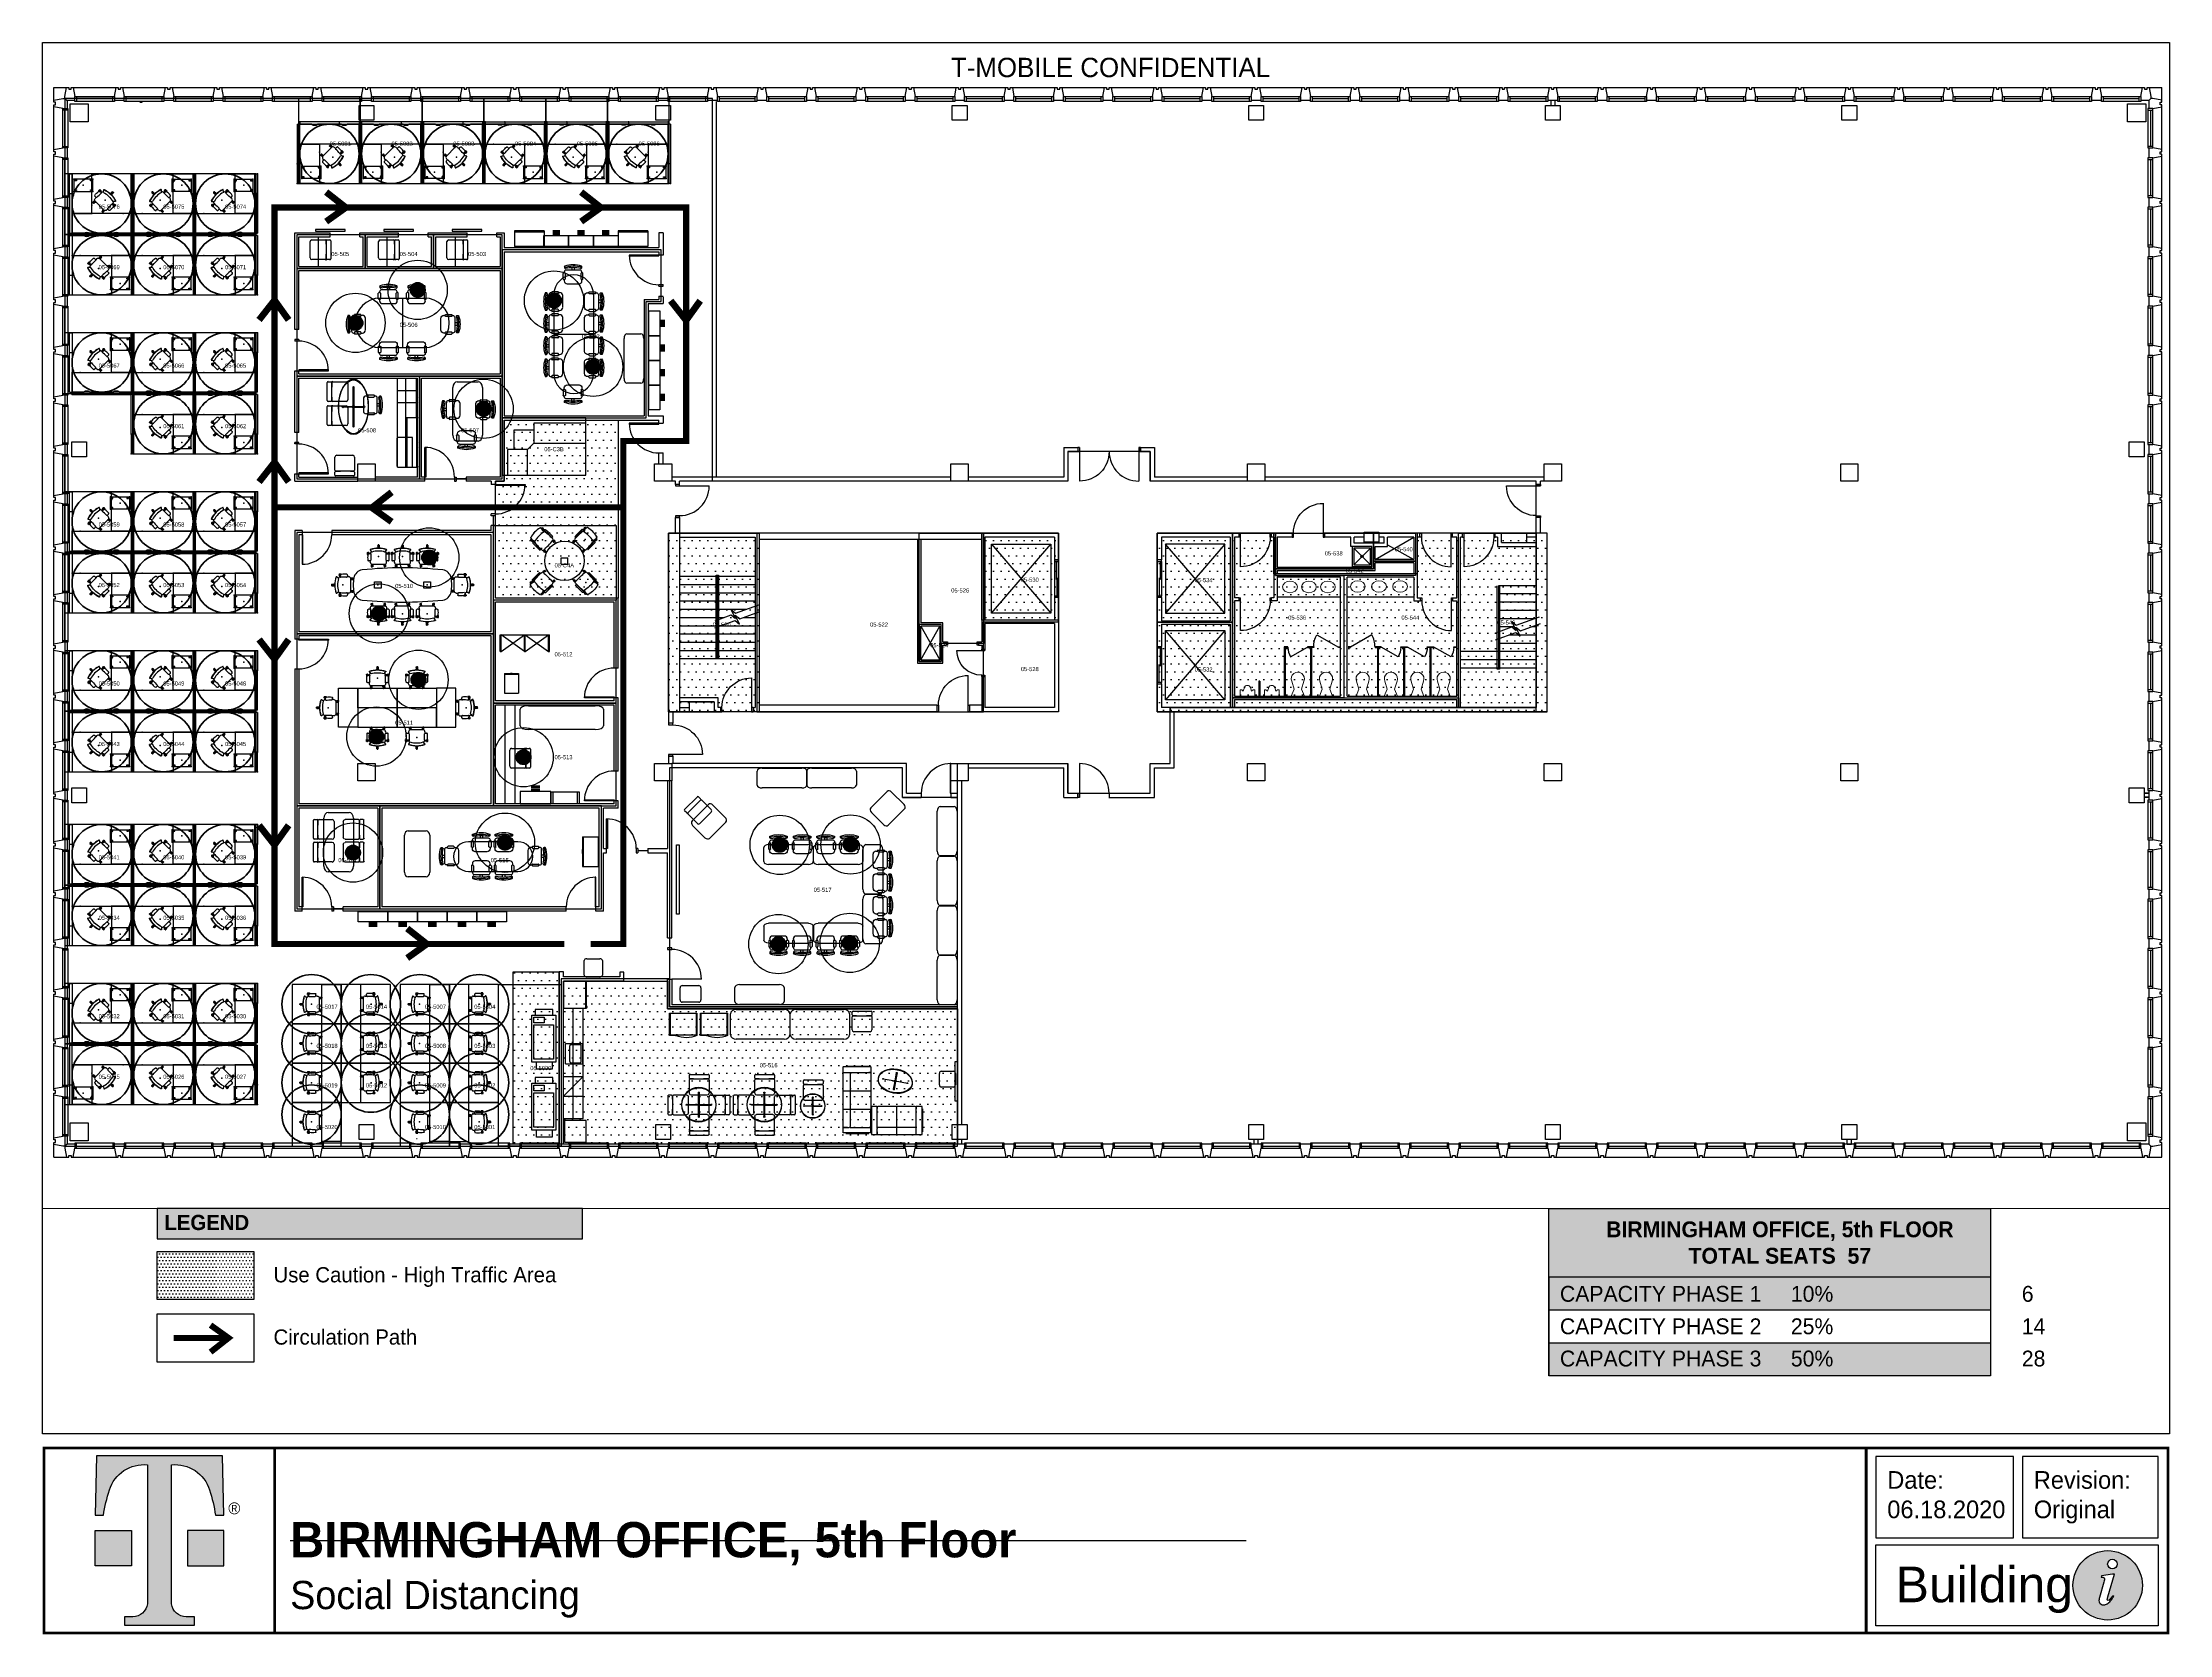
# Paper-space layout '36x48' of a CAD drawing. Header units: inches. Extents: x 0 to 47.7, y 0 to 35.7.
# The model-space entities are those that its viewports show. They can reach past a viewport. Long polylines and large blocks are cut down to what shows.
import ezdxf
from ezdxf.enums import TextEntityAlignment as Align

# ---------------------------------------------------------------- set-up
doc = ezdxf.new("R2010")
doc.units = ezdxf.units.IN
doc.header["$MEASUREMENT"] = 0
for name, pattern in [('ACAD_ISO02W100', [15, 12, -3]), ('Dash', [0.25, 0.125, -0.125]), ('DASHED', [0.75, 0.5, -0.25])]:
    doc.linetypes.add(name, pattern=pattern)
for name, color, linetype in [('A-AREA', 6, 'Continuous'), ('A-AREA-IDEN', 110, 'Continuous'), ('A-AREA-INT', 2, 'Continuous'), ('A-COLS-E', 53, 'Continuous'), ('A-DOOR-E', 141, 'Continuous'), ('A-EQPM-E', 200, 'Continuous'), ('A-FLOR-CSWK-E', 124, 'Continuous'), ('A-FLOR-EVTR-E', 253, 'ACAD_ISO02W100'), ('A-FLOR-HRAL-E', 61, 'Continuous'), ('A-FLOR-OVHD-E', 43, 'Continuous'), ('A-FLOR-STRS-E', 252, 'Continuous'), ('A-FLOR-TPTN-E', 74, 'Continuous'), ('A-FURN-FILE-E', 191, 'Continuous'), ('A-FURN-FREE-E', 241, 'Continuous'), ('A-FURN-PNLS-E', 31, 'Continuous'), ('A-FURN-SEAT-E', 122, 'Continuous'), ('A-FURN-WKSF-E', 30, 'Continuous'), ('A-GLAZ-E', 140, 'Continuous'), ('A-SOCL-DIS2-E', 230, 'Dash'), ('A-SOCL-HTAH-E', 230, 'Continuous'), ('A-WALL-E', 7, 'Continuous'), ('P-FIXT-E', 153, 'Continuous')]:
    doc.layers.add(name, color=color, linetype=linetype)
doc.layers.add('A-SOCL-DIS1-E', color=7, linetype='Dash', true_color=0x636466)
doc.styles.add('0', font='arial.ttf')
doc.styles.add('ARIAL BOLD', font='arialbd.ttf')
doc.styles.add('Buildingi', font='arial.ttf')
doc.styles.add('PMSymText', font='arial.ttf')
doc.styles.add('SIMPLEX_FNT', font='arial.ttf', dxfattribs={"height": 1})
doc.styles.get("Standard").update_dxf_attribs({"font": 'arial.ttf'})
pattern_1 = [(0, (-2476.202, -472.418), (4.6875, 9.375), [0, -9.375])]

# ---------------------------------------------------------------- blocks, each defined once
blk = doc.blocks.new('405_FURN$0$405_FURN$0$20-CLRA14448-GNRC')
for p, q in [((-114.8, -40.6), (-18.8, -40.6)), ((-66.8, -88.6), (-66.8, -40.6)), ((-114.8, -88.6), (-18.8, -88.6))]:
    blk.add_line(p, q)
for centre, start, end in [((-114.8, -64.6), 90, 270), ((-18.8, -64.6), 270, 450)]:
    blk.add_arc(centre, 24, start, end)
blk = doc.blocks.new('405_FURN$0$405_FURN$0$20-CLRA16860-GNRC')
for p, q in [((-45.4, 29.1), (8.6, 29.1)), ((-18.4, 29.1), (-18.4, -30.9)), ((-45.4, -30.9), (8.6, -30.9))]:
    blk.add_line(p, q)
for centre, start, end in [((-45.4, -0.9), 90, 270), ((8.6, -0.9), 270, 450)]:
    blk.add_arc(centre, 30, start, end)
blk = doc.blocks.new('405_FURN$0$ASTCAB')
for p, q in [((0, 0), (1, 0)), ((0, -0.428875), (0, 0)), ((1, -0.428875), (1, 0)), ((1, -0.4045), (0, -0.4045)), ((0, -0.42275), (1, -0.42275)), ((0, -0.428875), (1, -0.428875)), ((0.020375, -0.428875), (0.024375, -0.42275)), ((0.024375, -0.428875), (0.024375, -0.4045)), ((0.426875, -0.435), (0.561, -0.435)), ((0.975625, -0.428875), (0.975625, -0.4045)), ((0.98375, -0.428875), (0.975625, -0.42275))]:
    blk.add_line(p, q)
blk = doc.blocks.new('405_FURN$0$F4DL')
for p, q in [((0, -0.4295), (0, 0)), ((0, 0), (1, 0)), ((1, 0), (1, -0.4295)), ((1, -0.4295), (0, -0.4295)), ((0.3575, -0.477125), (0.6425, -0.477125)), ((0.3575, -0.524625), (0.6425, -0.524625)), ((0.3575, -0.57225), (0.6425, -0.57225)), ((0.3575, -0.619625), (0.6425, -0.619625))]:
    blk.add_line(p, q)
blk = doc.blocks.new('405_FURN$0$SDSEC')
for p, q in [((0, 0), (0.87, 0)), ((-0.04, -0.18), (-0.04, -0.04)), ((-0.04, -0.91), (-0.04, -0.27)), ((0.16, -0.22), (0, -0.22)), ((0, -0.22), (0.87, -0.22)), ((0.82, -1), (0.04, -1)), ((0.87, -0.22), (0.64, -0.22)), ((0.91, -0.04), (0.91, -0.18)), ((0.91, -0.27), (0.91, -0.91))]:
    blk.add_line(p, q)
for centre, radius, start, end in [((0, -0.04), 0.0444, 90, 180), ((0, -0.18), 0.0444, 180, 270), ((0, -0.27), 0.0444, 90, 180), ((0.04, -0.91), 0.0889, 180, 270), ((0.82, -0.91), 0.0889, 270, 360), ((0.87, -0.04), 0.0444, 0, 90), ((0.87, -0.18), 0.0444, 270, 360), ((0.87, -0.27), 0.0444, 0, 90)]:
    blk.add_arc(centre, radius, start, end)
blk = doc.blocks.new('405_FURN$0$ltTABL')
for p, q in [((-0.581, 0.48), (0.581, 0.48)), ((-0.721, -0.34), (-0.721, 0.34)), ((0.721, 0.34), (0.721, -0.34)), ((0.581, -0.48), (-0.581, -0.48))]:
    blk.add_line(p, q)
for centre, start, end in [((-0.581, 0.34), 90, 180), ((0.581, 0.34), 0, 90), ((-0.581, -0.34), 180, 270), ((0.581, -0.34), 270, 0)]:
    blk.add_arc(centre, 0.14, start, end)
blk = doc.blocks.new('405_FURN$0$SDTASK')
for p, q in [((-0.51, -0.72), (-0.51, -0.44)), ((-0.42, -0.41), (-0.48, -0.41)), ((-0.48, -0.75), (-0.42, -0.75)), ((-0.45, -0.37), (-0.45, -0.41)), ((-0.45, -0.75), (-0.45, -0.82)), ((-0.44, -0.1), (-0.44, -0.14)), ((-0.39, -0.72), (-0.39, -0.44)), ((0.34, -0.27), (-0.35, -0.27)), ((-0.29, -0.97), (0.3, -0.97)), ((-0.06, -0.15), (-0.06, -0.27)), ((0.06, -0.15), (0.06, -0.27)), ((0.4, -0.72), (0.4, -0.44)), ((0.47, -0.41), (0.42, -0.41)), ((0.42, -0.75), (0.47, -0.75)), ((0.44, -0.14), (0.44, -0.1)), ((0.44, -0.41), (0.44, -0.37)), ((0.44, -0.82), (0.44, -0.75)), ((0.49, -0.72), (0.49, -0.44))]:
    blk.add_line(p, q)
for centre, radius, start, end in [((0, -1.26), 1.26, 70.1588, 109.8412), ((-0.48, -0.44), 0.0246, 90, 180), ((-0.48, -0.72), 0.0246, 180, 270), ((-0.35, -0.37), 0.0985, 90, 180), ((-0.3, -0.82), 0.148, 180, 270), ((-0.42, -0.1), 0.0246, 109.8412, 180), ((0.02, -1.77), 1.69, 75.49, 105.8777), ((-0.39, -0.14), 0.0493, 180, 281.9484), ((-0.42, -0.44), 0.0246, 0, 90), ((-0.42, -0.72), 0.0246, 270, 360), ((0, -2), 1.85, 78.0516, 101.9484), ((0.3, -0.82), 0.148, 270, 360), ((0.34, -0.37), 0.0985, 0, 90), ((0.39, -0.14), 0.0493, 258.0516, 360), ((0.42, -0.44), 0.0246, 90, 180), ((0.42, -0.72), 0.0246, 180, 270), ((0.42, -0.1), 0.0246, 0, 70.1588), ((0.47, -0.44), 0.0246, 0, 90), ((0.47, -0.72), 0.0246, 270, 360)]:
    blk.add_arc(centre, radius, start, end)
blk = doc.blocks.new('405_FURN$0$TROUND')
for points in [[(-0.353, -0.008), (-0.353, -0.008), (-0.353, 0.006), (-0.353, 0.006)], [(-0.353, 0.006), (-0.001, 0.006), (-0.001, -0.008), (-0.353, -0.008)], [(-0.006, 0.354), (-0.006, 0.354), (0.007, 0.354), (0.007, 0.354)], [(0.007, 0.354), (0.007, 0.002), (-0.006, 0.002), (-0.006, 0.354)], [(-0.006, -0.353), (-0.006, 0.002), (0.007, 0.002), (0.007, -0.353)], [(0.355, -0.008), (-0.001, -0.008), (-0.001, 0.006), (0.355, 0.006)], [(0.355, -0.008), (0.355, 0.006), (0.355, 0.006), (0.355, -0.008)], [(-0.006, -0.353), (0.007, -0.353), (0.007, -0.353), (-0.006, -0.353)], [(0.355, -0.008), (0.355, -0.008), (-0.001, -0.008), (-0.001, -0.008)]]:
    blk.add_lwpolyline(points, close=True)
for centre, radius in [((0, 0), 0.49), ((-0.354, 0), 0.0156), ((0, 0), 0.0261), ((0, 0), 0.0261), ((0, 0.354), 0.0156), ((0.354, 0), 0.0156), ((0, -0.354), 0.0156)]:
    blk.add_circle(centre, radius)
blk.add_arc((0, 0), 0.5, 270, 269.9994)
for p in [(-0.027, 0.002), (-0.001, 0.025), (0.026, 0.002), (-0.001, -0.026)]:
    blk.add_point(p)
blk = doc.blocks.new('405_FURN$0$FE7422')
for p, q in [((0, -0.29725), (0, 0)), ((0, 0), (1, 0)), ((0.019125, -0.29725), (0.019125, 0)), ((0.019125, -0.29725), (0.490375, 0)), ((0.490375, -0.29725), (0.019125, 0)), ((0.490375, -0.29725), (0.490375, 0)), ((0.509625, -0.29725), (0.509625, 0)), ((0.509625, 0), (0.980875, -0.29725)), ((0.509625, -0.29725), (0.980875, 0)), ((0.980875, -0.29725), (0.980875, 0)), ((1, -0.29725), (1, 0)), ((0, -0.29725), (0.019125, -0.29725)), ((0.490375, -0.29725), (0.509625, -0.29725)), ((0.980875, -0.29725), (1, -0.29725))]:
    blk.add_line(p, q)
blk = doc.blocks.new('405_FURN$0$405_FURN$0$20-CLRA7236-GNRC')
for p, q in [((-82.9, -45.3), (-142.9, -45.3)), ((-142.9, -81.3), (-82.9, -81.3))]:
    blk.add_line(p, q)
for centre, start, end in [((-142.9, -63.3), 90, 270), ((-82.9, -63.3), 270, 450)]:
    blk.add_arc(centre, 18, start, end)
blk = doc.blocks.new('405_FURN$0$EVEND')
for p, q in [((0.017, -0.797), (0.017, -0.017)), ((0.017, -0.017), (0.98, -0.017)), ((0.98, -0.017), (0.98, -0.797)), ((0.98, -0.797), (0.017, -0.797))]:
    blk.add_line(p, q)
blk.add_lwpolyline([(0.768, -0.82), (1, -0.82), (1, 0), (0, 0), (0, -0.82)])
blk.add_arc((0.384, 0.057), 0.958, 246.34739, 293.65261)
blk.add_point((0.768, -0.82))
blk = doc.blocks.new('405_FURN$0$SSOF82')
for p, q in [((0.073, 0), (0, 0)), ((0.882, 0), (0.091, 0)), ((0.97, 0), (0.9, 0)), ((-0.015, -0.04), (-0.015, -0.38)), ((-0.006, -0.006), (-0.006, -0.407)), ((0.079, -0.006), (0.079, -0.091)), ((0.079, -0.103), (0.079, -0.407)), ((0.091, -0.103), (0.354, -0.103)), ((0.351, -0.001), (0.351, -0.416)), ((0.354, -0.103), (0.882, -0.103)), ((0.623, -0.001), (0.623, -0.416)), ((0.894, -0.006), (0.894, -0.091)), ((0.894, -0.04), (0.894, -0.012)), ((0.894, -0.103), (0.894, -0.407)), ((0.976, -0.407), (0.976, -0.006)), ((0.985, -0.04), (0.985, -0.38)), ((0, -0.413), (0.073, -0.413)), ((0.079, -0.401), (0.079, -0.38)), ((0.091, -0.413), (0.354, -0.413)), ((0.354, -0.413), (0.882, -0.413)), ((0.894, -0.401), (0.894, -0.386)), ((0.9, -0.413), (0.97, -0.413))]:
    blk.add_line(p, q)
for centre, radius, start, end in [((0, -0.006), 0.00607, 90, 180), ((0.073, -0.006), 0.00607, 0, 90), ((0.091, -0.012), 0.0121, 90, 180), ((0.091, -0.091), 0.0121, 180, 270), ((0.882, -0.012), 0.0121, 0, 90), ((0.882, -0.091), 0.0121, 270, 360), ((0.9, -0.006), 0.00607, 90, 180), ((0.97, -0.006), 0.00607, 0, 90), ((0, -0.407), 0.00607, 180, 270), ((0.073, -0.407), 0.00607, 270, 360), ((0.091, -0.401), 0.0121, 180, 270), ((0.882, -0.401), 0.0121, 270, 360), ((0.9, -0.407), 0.00607, 180, 270), ((0.97, -0.407), 0.00607, 270, 360)]:
    blk.add_arc(centre, radius, start, end)
blk = doc.blocks.new('405_FURN$0$SSOF63')
for p, q in [((0.1, 0), (0, 0)), ((0.84, 0), (0.124, 0)), ((0.96, 0), (0.864, 0)), ((-0.02, -0.052), (-0.02, -0.499)), ((-0.008, -0.008), (-0.008, -0.535)), ((0.108, -0.007), (0.108, -0.119)), ((0.108, -0.133), (0.108, -0.535)), ((0.124, -0.135), (0.462, -0.135)), ((0.462, -0.135), (0.84, -0.135)), ((0.48, -0.002), (0.48, -0.547)), ((0.856, -0.008), (0.856, -0.119)), ((0.856, -0.052), (0.856, -0.016)), ((0.856, -0.13), (0.856, -0.535)), ((0.968, -0.535), (0.968, -0.008)), ((0.98, -0.052), (0.98, -0.499)), ((0, -0.543), (0.1, -0.543)), ((0.108, -0.527), (0.108, -0.499)), ((0.124, -0.543), (0.462, -0.543)), ((0.462, -0.543), (0.84, -0.543)), ((0.856, -0.527), (0.856, -0.507)), ((0.864, -0.543), (0.96, -0.543))]:
    blk.add_line(p, q)
for centre, radius, start, end in [((0, -0.008), 0.00801, 90, 180), ((0.1, -0.008), 0.00801, 4.6246, 90), ((0.124, -0.016), 0.016, 90, 180), ((0.84, -0.016), 0.016, 0, 90), ((0.864, -0.008), 0.00801, 90, 180), ((0.96, -0.008), 0.00801, 0, 90), ((0.124, -0.119), 0.016, 180, 270), ((0.84, -0.119), 0.016, 270, 360), ((0, -0.535), 0.00801, 180, 270), ((0.1, -0.535), 0.00801, 270, 360), ((0.124, -0.527), 0.016, 180, 270), ((0.84, -0.527), 0.016, 270, 360), ((0.864, -0.535), 0.00801, 180, 270), ((0.96, -0.535), 0.00801, 270, 360)]:
    blk.add_arc(centre, radius, start, end)
blk = doc.blocks.new('405_FURN$0$ltBKCS')
for p, q in [((0, 0), (1.44, 0)), ((0, -0.48), (0, 0)), ((0.1, -0.48), (0.1, 0)), ((1.34, 0), (1.34, -0.48)), ((1.44, 0), (1.44, -0.48)), ((1.44, -0.48), (0, -0.48))]:
    blk.add_line(p, q)
blk = doc.blocks.new('405_ARCH$0$SNKGEN')
for p, q in [((-0.5, 0.333), (0.5, 0.333)), ((-0.5, 0.333), (-0.5, -0.333)), ((-0.445, 0.111), (-0.445, -0.222)), ((-0.389, 0.167), (0.389, 0.167)), ((0.445, 0.111), (0.445, -0.222)), ((0.5, 0.333), (0.5, -0.333)), ((-0.5, -0.333), (0.5, -0.333)), ((-0.389, -0.278), (0.389, -0.278))]:
    blk.add_line(p, q)
for centre, start, end in [((-0.389, 0.111), 90, 180), ((0.389, 0.111), 0, 90), ((-0.389, -0.222), 180, 270), ((0.389, -0.222), 270, 360)]:
    blk.add_arc(centre, 0.0556, start, end)
blk = doc.blocks.new('405_ARCH$0$DORSHL')
blk.add_line((0, -1), (0, 0))
blk.add_arc((0, 0), 1, 270, 360)
blk = doc.blocks.new('panel37')
for p, q in [((409.8, 807.3), (409.8, 874)), ((410.2, 874), (409.8, 874)), ((410.2, 807.3), (410.2, 874)), ((411, 867.8), (410.2, 867.8)), ((410.2, 866.8), (411, 866.8)), ((411, 866.8), (411, 867.8)), ((411, 808.3), (410.2, 808.3)), ((411, 807.3), (411, 808.3))]:
    blk.add_line(p, q)
blk = doc.blocks.new('SZT-ARM-2D')
for p, q in [((-13.7, 0.8), (-13.6, 0.9)), ((-13.7, 0.8), (-13.7, 0.6)), ((-13.6, 0.9), (-11.5, 0.9)), ((-12.5, 0.5), (-11, 0.6)), ((-11.5, 0.9), (-11.4, 0.8)), ((-11.4, 0.8), (-11.4, 0.6)), ((-4.6, 13.4), (-4.4, 13.6)), ((-4.6, 13.4), (-4.6, 13.2)), ((-4.6, 11.8), (-4.6, 12)), ((-4.6, 11.8), (-4.4, 11.7)), ((-4.4, 13.6), (-2.3, 13.6)), ((-4.4, 11.7), (-4.4, 11.7)), ((-4.4, 11.7), (-3.8, 10)), ((-2.9, 9.4), (-4.1, 9.4)), ((-3.7, 10.8), (-3.8, 10.5)), ((-2.2, 13), (-3.4, 13)), ((-2.2, 12.9), (-3.4, 12.9)), ((-2.7, 12.3), (-3.4, 12.3)), ((-2.7, 12.2), (-3.4, 12.2)), ((-3.3, 12.1), (-3.2, 11.6)), ((-3.2, 11.7), (-2.9, 11.7)), ((-2.3, 13.6), (-2.2, 13.4)), ((-2.2, 13.4), (-2.2, 13)), ((-2.2, 13), (-2.2, 13)), ((-2.2, 12.9), (-2.2, 12.8)), ((7.2, 9.9), (5.2, 9.8)), ((5.4, 12.1), (5.4, 10.4)), ((9.8, 7.8), (9.5, 7.6)), ((9.5, -7.7), (9.5, 7.7)), ((10.5, 6.9), (9.5, 6.2)), ((10.3, 8.6), (10.4, 8.7)), ((10.3, 8.6), (10.3, 8.4)), ((10.4, 8.7), (12.5, 8.7)), ((10.4, 6.8), (12.5, 6.8)), ((12.6, 8.2), (11.4, 8.2)), ((12.6, 8.1), (11.4, 8.1)), ((12.6, 7.5), (11.4, 7.5)), ((12.6, 7.4), (11.4, 7.4)), ((12.5, 8.7), (12.6, 8.6)), ((12.5, 6.8), (12.6, 7)), ((12.6, 8.6), (12.6, 8.2)), ((12.6, 8.2), (12.6, 8.2)), ((12.6, 8.1), (12.6, 7.5)), ((12.6, 7), (12.6, 7.4)), ((12.6, 7.4), (12.6, 7.4)), ((-13.7, -0.8), (-13.7, -0.6)), ((-13.7, -0.8), (-13.6, -0.9)), ((-13.6, -0.9), (-11.5, -0.9)), ((-12.5, -0.6), (-11, -0.6)), ((-11.5, -0.9), (-11.4, -0.8)), ((-11.4, -0.8), (-11.4, -0.6)), ((-4.6, -11.8), (-4.4, -11.7)), ((-4.6, -11.8), (-4.6, -12)), ((-4.6, -13.4), (-4.6, -13.2)), ((-4.6, -13.4), (-4.4, -13.6)), ((-4.4, -11.7), (-3.8, -10)), ((-4.4, -11.7), (-4.4, -11.7)), ((-4.4, -13.6), (-2.3, -13.6)), ((-2.9, -9.4), (-4.1, -9.4)), ((-3.7, -10.8), (-3.8, -10.5)), ((-2.7, -12.2), (-3.4, -12.2)), ((-2.7, -12.3), (-3.4, -12.3)), ((-2.2, -12.9), (-3.4, -12.9)), ((-2.2, -13), (-3.4, -13)), ((-3.3, -12.1), (-3.2, -11.6)), ((-3.2, -11.7), (-2.9, -11.7)), ((-2.3, -13.6), (-2.2, -13.4)), ((-2.2, -12.9), (-2.2, -12.8)), ((-2.2, -13), (-2.2, -13)), ((-2.2, -13.4), (-2.2, -13)), ((7.2, -9.9), (5.2, -9.8)), ((5.4, -10.4), (5.4, -12.1)), ((10.5, -6.9), (9.5, -6.2)), ((9.8, -7.8), (9.5, -7.6)), ((10.3, -8.6), (10.3, -8.4)), ((10.3, -8.6), (10.4, -8.7)), ((10.4, -6.8), (12.5, -6.8)), ((10.4, -8.7), (12.5, -8.7)), ((12.6, -7.4), (11.4, -7.4)), ((12.6, -7.5), (11.4, -7.5)), ((12.6, -8.1), (11.4, -8.1)), ((12.6, -8.2), (11.4, -8.2)), ((12.5, -6.8), (12.6, -7)), ((12.5, -8.7), (12.6, -8.6)), ((12.6, -7), (12.6, -7.4)), ((12.6, -7.4), (12.6, -7.4)), ((12.6, -8.1), (12.6, -7.5)), ((12.6, -8.2), (12.6, -8.2)), ((12.6, -8.6), (12.6, -8.2))]:
    blk.add_line(p, q)
for points in [[(-10, 1), (-11, 0.9), (-11, -0.9), (-10, -1)], [(-3.1, 9.9), (-2.7, 12.2)], [(-3.1, -9.9), (-2.7, -12.2)]]:
    blk.add_lwpolyline(points)
for centre, radius, start, end in [((-13.3, 0), 0.752, 58.5325, 301.4675), ((-12.5, 1.3), 0.789, 243.2846, 269.7905), ((21.5, 0), 31.5, 161.9963, 198.0037), ((21.5, 0), 31.3, 161.9963, 198.0037), ((-8, 9.6), 0.437, 55.3732, 158.8961), ((-7.8, 9.5), 0.437, 88.6193, 158.8961), ((-14, 0), 11.7, 43.2376, 57.9475), ((20.8, 0), 27.3, 163.2048, 196.7952), ((-4, 7.1), 2.36, 92.6028, 144.0692), ((-5.9, 7.6), 0.601, 24.3962, 43.0317), ((-4.1, 12.6), 0.752, 346.5325, 229.4675), ((-5.1, 11.5), 0.789, 18.2096, 44.7154), ((5.2, 8.3), 9.19, 166.2418, 172.873), ((-2.4, 10.5), 1.26, 105.413, 166.2418), ((-2.6, 12.3), 0.789, 171.2846, 197.7904), ((-2.7, 9.8), 0.477, 170.3812, 272.3532), ((-1.9, 12.1), 0.77, 93.9245, 168.6077), ((3.7, -207.7), 217.1, 89.7848, 91.6781), ((1.9, -20.1), 33.2, 85.0872, 96.6444), ((4.5, 10.3), 0.873, 269.0603, 4.9502), ((4.6, 12.1), 0.793, 353.9872, 84.9554), ((7.2, 7.6), 2.25, 2.1735, 92.4191), ((9.3, 8.4), 0.789, 306.2096, 332.7154), ((10.7, 7.8), 0.752, 274.5325, 157.4675), ((10.9, 6.3), 0.789, 99.2846, 125.7904), ((-12.5, -1.4), 0.789, 90.2096, 116.7154), ((-8, -9.6), 0.437, 201.1039, 304.6268), ((-7.8, -9.5), 0.437, 201.1039, 271.3806), ((-14, 0), 11.7, 302.0525, 316.7624), ((-4, -7), 2.36, 216.272, 267.3972), ((-5.9, -7.6), 0.601, 316.9683, 335.6038), ((-4.1, -12.6), 0.752, 130.5325, 13.4675), ((-5.1, -11.5), 0.789, 315.2846, 341.7905), ((5.2, -8.3), 9.19, 187.127, 193.7582), ((-2.4, -10.5), 1.26, 193.7582, 254.5871), ((-2.6, -12.3), 0.789, 162.2096, 188.7154), ((-2.7, -9.8), 0.477, 87.6468, 189.6188), ((3.7, 207.7), 217.1, 268.3219, 270.2152), ((-1.9, -12.1), 0.77, 191.3923, 266.0755), ((1.9, 20.1), 33.2, 263.3556, 274.9128), ((4.5, -10.3), 0.873, 355.0498, 90.9397), ((4.6, -12.1), 0.793, 275.0446, 6.0128), ((7.2, -7.6), 2.25, 267.5809, 357.8265), ((9.3, -8.4), 0.789, 27.2846, 53.7904), ((10.7, -7.8), 0.752, 202.5325, 85.4675), ((10.9, -6.3), 0.789, 234.2096, 260.7154)]:
    blk.add_arc(centre, radius, start, end)
blk.add_point((0, 0))
at = {"style": '0', "width": 0.55, "flags": 8}
for tag in ['ITEXT2', 'ITEXT']:
    blk.add_attdef(tag, text='', height=4, dxfattribs=at).set_placement((0, 0), align=Align.MIDDLE_CENTER)
at = {"flags": 1}
for tag in ['PSON', 'PSMC', 'PSDH', 'PSEC', 'PSQT', 'PSPN', 'PST5', 'PST4', 'PST3', 'PST2', 'PST1']:
    blk.add_attdef(tag, text='', height=1, dxfattribs=at).set_placement((0, 0), align=Align.TOP_CENTER)
at = {"style": 'PMSymText', "width": 0.65, "flags": 8}
for tag, p in [('PSUT1', (-0.7, -19.6)), ('PSUT3', (-0.7, -31.6))]:
    blk.add_attdef(tag, text='', height=4, dxfattribs=at).set_placement(p, align=Align.CENTER)
at = {"style": 'PMSymText', "width": 0.65}
blk.add_attdef('PSUT2', text='', height=4, dxfattribs=at).set_placement((-0.7, -25.6), align=Align.CENTER)
blk = doc.blocks.new('WURA-2472-JB-2D')
for p, q in [((14.6, 0), (0, 0)), ((0, -24), (0, 0)), ((50.6, 0), (21.4, 0)), ((72, 0), (57.4, 0)), ((72, 0), (72, -24)), ((72, -24), (0, -24))]:
    blk.add_line(p, q)
for centre in [(18, 4.1), (54, 4.1)]:
    blk.add_arc(centre, 5.37, 230.1246, 309.8754)
for p in [(0, 0), (72, 0), (0, -24), (10, -24), (62, -24), (72, -24)]:
    blk.add_point(p)
at = {"flags": 1}
for tag in ['PSON', 'PSMC', 'PSDH', 'PSEC', 'PSQT', 'PSPN', 'PST5', 'PST4', 'PST3', 'PST2', 'PST1']:
    blk.add_attdef(tag, text='', height=1, dxfattribs=at).set_placement((0, 0), align=Align.TOP_CENTER)
at = {"style": '0', "width": 0.55, "flags": 8}
for tag in ['ITEXT2', 'ITEXT']:
    blk.add_attdef(tag, text='', height=4, dxfattribs=at).set_placement((36, -24), align=Align.BOTTOM_CENTER)
at = {"style": 'PMSymText', "width": 0.65, "flags": 8}
for tag, p in [('PSUT1', (35.1, -30)), ('PSUT3', (35.1, -42))]:
    blk.add_attdef(tag, text='', height=4, dxfattribs=at).set_placement(p, align=Align.CENTER)
at = {"style": 'PMSymText', "width": 0.65}
blk.add_attdef('PSUT2', text='', height=4, dxfattribs=at).set_placement((35.1, -36), align=Align.CENTER)
blk = doc.blocks.new('WURA-2448-JC-2D')
for p, q in [((0, -24), (0, 0)), ((48, 0), (0, 0)), ((48, 0), (48, -24)), ((48, -24), (0, -24))]:
    blk.add_line(p, q)
for p in [(0, 0), (48, 0), (0, -24), (10, -24), (38, -24), (48, -24)]:
    blk.add_point(p)
at = {"flags": 1}
for tag in ['PSON', 'PSMC', 'PSDH', 'PSEC', 'PSQT', 'PSPN', 'PST5', 'PST4', 'PST3', 'PST2', 'PST1']:
    blk.add_attdef(tag, text='', height=1, dxfattribs=at).set_placement((0, 0), align=Align.TOP_CENTER)
at = {"style": '0', "width": 0.55, "flags": 8}
for tag in ['ITEXT2', 'ITEXT']:
    blk.add_attdef(tag, text='', height=4, dxfattribs=at).set_placement((24, -24), align=Align.BOTTOM_CENTER)
at = {"style": 'PMSymText', "width": 0.65, "flags": 8}
for tag, p in [('PSUT1', (23.1, -30)), ('PSUT3', (23.1, -42))]:
    blk.add_attdef(tag, text='', height=4, dxfattribs=at).set_placement(p, align=Align.CENTER)
at = {"style": 'PMSymText', "width": 0.65}
blk.add_attdef('PSUT2', text='', height=4, dxfattribs=at).set_placement((23.1, -36), align=Align.CENTER)
blk = doc.blocks.new('JPM-24-2D')
for p, q in [((-7.5, -11.8), (-7.5, 11.2)), ((-7.5, 11.2), (7.5, 11.2)), ((-6.5, 8.2), (-6.5, 10.2)), ((-6.5, 10.2), (-5.5, 10.2)), ((-6.5, 8.2), (-5.5, 8.2)), ((-5.5, 8.2), (-5.5, 10.2)), ((5.5, 10.2), (6.5, 10.2)), ((5.5, 10.2), (5.5, 8.2)), ((5.5, 8.2), (6.5, 8.2)), ((6.5, 10.2), (6.5, 8.2)), ((7.5, 11.2), (7.5, -11.8)), ((7.5, -11.8), (-7.5, -11.8)), ((-5.5, -8.8), (-6.5, -8.8)), ((-6.5, -10.8), (-6.5, -8.8)), ((-5.5, -10.8), (-6.5, -10.8)), ((-5.5, -10.8), (-5.5, -8.8)), ((5.5, -8.8), (5.5, -10.8)), ((6.5, -8.8), (5.5, -8.8)), ((6.5, -10.8), (5.5, -10.8)), ((6.5, -8.8), (6.5, -10.8))]:
    blk.add_line(p, q)
for p in [(-7.5, 11.2), (0, 0), (7.5, 11.2), (-7.5, -11.8), (7.5, -11.8)]:
    blk.add_point(p)
at = {"style": 'SIMPLEX_FNT', "width": 0.55, "flags": 8}
blk.add_attdef('ITEXT2', text='', height=4, dxfattribs=at).set_placement((0, 0), align=Align.MIDDLE_CENTER)
at = {"style": '0', "width": 0.55, "flags": 8}
blk.add_attdef('ITEXT', text='', height=4, dxfattribs=at).set_placement((0, 0), align=Align.MIDDLE)
at = {"flags": 1}
for tag in ['PSON', 'PSMC', 'PSDH', 'PSEC', 'PSQT', 'PSPN', 'PST5', 'PST4', 'PST3', 'PST2', 'PST1']:
    blk.add_attdef(tag, text='', height=1, dxfattribs=at).set_placement((0, 0), align=Align.TOP_CENTER)
at = {"style": 'PMSymText', "width": 0.65, "flags": 8}
for tag, p in [('PSUT1', (0, -22.5)), ('PSUT3', (0, -34.5))]:
    blk.add_attdef(tag, text='', height=4, dxfattribs=at).set_placement(p, align=Align.CENTER)
at = {"style": 'PMSymText', "width": 0.65}
blk.add_attdef('PSUT2', text='', height=4, dxfattribs=at).set_placement((0, -28.5), align=Align.CENTER)
at = {"style": '0', "width": 0.55, "flags": 8}
blk.add_attdef('ITEXT3', text='', height=4, dxfattribs=at).set_placement((0, -12.5), align=Align.TOP_CENTER)
blk = doc.blocks.new('TARA-2448-JFG4-FLAT-2D')
for p, q in [((47.68, 0), (0, 0)), ((0, 0), (0, -23.68)), ((47.68, -23.68), (47.68, 0)), ((0, -23.68), (47.68, -23.68))]:
    blk.add_line(p, q)
blk = doc.blocks.new('TARP-42C0-TPJC-2D')
for p, q in [((-34, 3.9), (-26, 3.9)), ((-34, -3.9), (-34, 3.9)), ((-26, 3.9), (-26, -3.9)), ((26, 3.9), (34, 3.9)), ((26, -3.9), (26, 3.9)), ((34, 3.9), (34, -3.9)), ((-26, -3.9), (-34, -3.9)), ((34, -3.9), (26, -3.9))]:
    blk.add_line(p, q)
for centre, radius, start, end in [((-12, 0), 47.8, 169.6325, 190.3675), ((-47.3, 6.4), 12, 97.7571, 169.6325), ((0, -458.2), 479, 84.1436, 95.8564), ((47.3, 6.4), 12, 10.3675, 82.2429), ((12, 0), 47.8, 349.6325, 10.3675), ((-47.3, -6.4), 12, 190.3675, 262.2429), ((0, 458.2), 479, 264.1436, 275.8564), ((47.3, -6.4), 12, 277.7571, 349.6325)]:
    blk.add_arc(centre, radius, start, end)
for p in [(-30, 0), (30, 0)]:
    blk.add_point(p)
blk = doc.blocks.new('XX40-0120-2D')
for p, q in [((-10.5, 9.9), (-10.5, 10.1)), ((-10.5, 8.9), (-10.5, 8.8)), ((-9.6, 9.9), (-6.9, 9.9)), ((-8.2, 10.1), (-8.2, 9.9)), ((-8.2, 8.9), (-8.2, 8.7)), ((-6.1, 9), (-3.4, 9)), ((-5.5, 7.7), (-6, 7.7)), ((-2.3, 9.7), (-2.3, 9.1)), ((-0.9, 9.8), (-0.9, 9.2)), ((10.3, 8.8), (9.4, 8.8)), ((10.3, 7.8), (9.6, 7.8)), ((10.2, 8.8), (10.2, 9)), ((10.2, 7.8), (10.2, 7.6)), ((12.6, 9), (12.6, 7.6)), ((-10.5, -8.9), (-10.5, -8.8)), ((-10.5, -9.9), (-10.5, -10.1)), ((-9.6, -9.9), (-6.9, -9.9)), ((-8.2, -8.9), (-8.2, -8.7)), ((-8.2, -10.1), (-8.2, -9.9)), ((-6.1, -9), (-3.4, -9)), ((-5.5, -7.7), (-6, -7.7)), ((-2.3, -9.7), (-2.3, -9.1)), ((-0.9, -9.8), (-0.9, -9.2)), ((10.3, -8.8), (9.4, -8.8)), ((10.3, -7.8), (9.6, -7.8)), ((10.2, -7.8), (10.2, -7.6)), ((10.2, -8.8), (10.2, -9)), ((12.6, -9), (12.6, -7.6))]:
    blk.add_line(p, q)
for points in [[(-9.6, 8.9), (-7.5, 8.9)], [(-9.6, -8.9), (-7.5, -8.9)]]:
    blk.add_lwpolyline(points)
for centre, radius, start, end in [((19.3, 0), 32.6, 165.8507, 194.1493), ((-11.4, 7.7), 0.99, 114.2409, 165.0176), ((-9.9, 1.5), 7.31, 57.4746, 104.4382), ((-10, 9.4), 0.684, 46.9547, 242.3101), ((-9.3, 8.5), 1.99, 54.2631, 125.7369), ((-10, 9.4), 0.684, 298.9892, 313.0453), ((-9.3, 10.4), 1.99, 301.4903, 305.7369), ((1.5, 4), 10.3, 139.2248, 154.1538), ((-1.6, 4.8), 6.13, 134.1818, 147.1515), ((-5.1, 9.8), 1.57, 92.6066, 141.5455), ((32.5, 0), 38.8, 167.745, 192.255), ((-5, 8.2), 1.36, 92.6991, 134.576), ((-4.6, 8.2), 0.774, 90.16, 175.6007), ((-0.1, -162.6), 174, 87.9027, 91.6709), ((10, -285.3), 295.3, 90.7178, 92.9177), ((8.4, -156.8), 166.3, 90.0143, 94.4819), ((5.4, 10.6), 1.11, 322.2265, 37.2479), ((8.3, 8.3), 1.18, 4.8044, 90.6269), ((-65.9, 0), 75.8, 353.66, 6.34), ((11.4, 7.4), 1.99, 54.2631, 125.7369), ((11.4, 9.2), 1.99, 234.2631, 305.7369), ((10.7, 8.3), 0.684, 226.9547, 133.0453), ((-11.4, -7.7), 0.99, 194.9824, 245.7591), ((-9.9, -1.5), 7.31, 255.5618, 302.5254), ((-10, -9.4), 0.684, 117.6899, 313.0453), ((-9.3, -8.5), 1.99, 234.2631, 305.7369), ((-10, -9.4), 0.684, 46.9547, 61.0108), ((-9.3, -10.4), 1.99, 54.2631, 58.5097), ((1.5, -4), 10.3, 205.8462, 220.7752), ((-1.6, -4.8), 6.13, 212.8485, 225.8182), ((-5.1, -9.8), 1.57, 218.4545, 267.3934), ((-5, -8.2), 1.36, 225.424, 267.3009), ((-4.6, -8.2), 0.774, 184.3993, 269.84), ((-0.1, 162.6), 174, 268.3291, 272.0973), ((10, 285.3), 295.3, 267.0823, 269.2822), ((8.4, 156.8), 166.3, 265.5181, 269.9857), ((5.4, -10.6), 1.11, 322.7521, 37.7735), ((8.3, -8.3), 1.18, 269.3731, 355.1956), ((11.4, -9.2), 1.99, 54.2631, 125.7369), ((11.4, -7.4), 1.99, 234.2631, 305.7369), ((10.7, -8.3), 0.684, 226.9547, 133.0453)]:
    blk.add_arc(centre, radius, start, end)
blk.add_point((0, 0))
at = {"style": '0', "width": 0.55, "flags": 8}
for tag in ['ITEXT2', 'ITEXT']:
    blk.add_attdef(tag, text='', height=4, rotation=90, dxfattribs=at).set_placement((0, 0), align=Align.MIDDLE_CENTER)
at = {"flags": 1}
for tag in ['PSON', 'PSMC', 'PSDH', 'PSEC', 'PSQT', 'PSPN', 'PST5', 'PST4', 'PST3', 'PST2', 'PST1']:
    blk.add_attdef(tag, text='', height=1, dxfattribs=at).set_placement((0, 0), align=Align.TOP_CENTER)
at = {"style": 'PMSymText', "width": 0.65, "flags": 8}
for tag, p in [('PSUT1', (-0.4, -17.4)), ('PSUT3', (-0.4, -29.4))]:
    blk.add_attdef(tag, text='', height=4, dxfattribs=at).set_placement(p, align=Align.CENTER)
at = {"style": 'PMSymText', "width": 0.65}
blk.add_attdef('PSUT2', text='', height=4, dxfattribs=at).set_placement((-0.4, -23.4), align=Align.CENTER)
blk = doc.blocks.new('TARN-4848-TMJN-2D')
for p, q in [((-4, -3.875), (-4, 3.875)), ((-4, 3.875), (4, 3.875)), ((4, -3.875), (4, 3.875)), ((-4, -3.875), (4, -3.875))]:
    blk.add_line(p, q)
blk.add_circle((0, 0), 24)
blk = doc.blocks.new('TARA-2448-JNG4-FLAT-2D')
for p, q in [((47.68, 0), (0, 0)), ((0, 0), (0, -23.68)), ((47.68, -23.68), (47.68, 0)), ((0, -23.68), (47.68, -23.68))]:
    blk.add_line(p, q)
blk = doc.blocks.new('NTXX-XX24-NNN-LV2-2D')
for p, q in [((0, 3), (24, 3)), ((0, 3), (0, 0)), ((24, 0), (0, 0)), ((24, 3), (24, 0))]:
    blk.add_line(p, q)
for p in [(0, 3), (0, 0), (24, 3), (24, 0)]:
    blk.add_point(p)
blk = doc.blocks.new('NTXX-XX48-NNN-LV2-2D')
for p, q in [((0, 3), (48, 3)), ((0, 3), (0, 0)), ((48, 0), (0, 0)), ((48, 3), (48, 0))]:
    blk.add_line(p, q)
for p in [(48, 3), (48, 0)]:
    blk.add_point(p)
blk = doc.blocks.new('Printer')
for p, q in [((549.4, 2.2), (549.4, 59.2)), ((549.4, 59.2), (578.7, 59.2)), ((551.9, 56.8), (564.4, 56.8)), ((551.9, 49.7), (551.9, 56.8)), ((575, 66), (553.4, 66)), ((553.4, 66), (553.4, 59.2)), ((564.4, 56.8), (564.4, 49.7)), ((575, 59.2), (575, 66)), ((578.7, 59.2), (578.7, 2.2)), ((564.4, 49.7), (551.9, 49.7)), ((551.9, 5.8), (551.9, 47.6)), ((551.9, 47.6), (575.8, 47.6)), ((575.8, 47.6), (575.8, 5.8)), ((578.7, 2.2), (549.4, 2.2)), ((575.8, 5.8), (551.9, 5.8)), ((555.2, -6.3), (555.2, 2.2)), ((574.2, 2.2), (574.2, -6.3)), ((574.2, -6.3), (555.2, -6.3))]:
    blk.add_line(p, q)
blk = doc.blocks.new('FMS4RM')
blk.add_attdef('FMS:RMID', text='', height=5).set_placement((0, 0), align=Align.MIDDLE_LEFT)
blk = doc.blocks.new("6'")
h = blk.add_hatch(color=256)
h.dxf.hatch_style = 1
h.paths.add_polyline_path([(2670.4, 2780.7, 1), (2688.4, 2780.7, 1)])
at = {"ltscale": 0.2}
blk.add_circle((2679.4, 2780.7), 36, dxfattribs=at)
blk.add_circle((2679.4, 2780.7), 9)

msp = doc.modelspace()

# ---------------------------------------------------------------- hatches: boundary and pattern name
at = {"layer": 'A-SOCL-HTAH-E'}
h = msp.add_hatch(dxfattribs=at)
h.set_pattern_fill('DOTS', color=256, scale=150)
h.set_pattern_definition(pattern_1)
h.paths.add_polyline_path([(654.2, 864.4), (515.8, 864.4), (515.8, 790.2), (505.2, 790.2), (505.2, 648.3), (654.2, 648.3)])
h = msp.add_hatch(dxfattribs=at)
h.set_pattern_fill('DOTS', color=256, scale=150)
h.set_pattern_definition(pattern_1)
h.paths.add_polyline_path([(825.2, 727.2), (715.5, 727.2), (715.5, 510.2), (825.2, 510.2)])
h = msp.add_hatch(dxfattribs=at)
h.set_pattern_fill('DOTS', color=256, scale=150)
h.set_pattern_definition(pattern_1)
h.paths.add_polyline_path([(1188.8, 727.2), (1095.5, 727.2), (1095.5, 621.2), (1188.8, 621.2)])
h = msp.add_hatch(dxfattribs=at)
h.set_pattern_fill('DOTS', color=256, scale=150)
h.set_pattern_definition(pattern_1)
h.paths.add_polyline_path([(1782, 727.2), (1624.2, 727.2), (1624.2, 677.7), (1450.2, 677.7), (1450.2, 727.2), (1308.7, 727.2), (1308.7, 510.2), (1782, 510.2)])
h = msp.add_hatch(dxfattribs=at)
h.set_pattern_fill('DOTS', color=256, scale=150)
h.set_pattern_definition(pattern_1)
h.paths.add_polyline_path([(582.7, 194.4), (526.8, 194.4), (526.8, -14.8), (582.7, -14.8)])
h = msp.add_hatch(dxfattribs=at)
h.set_pattern_fill('DOTS', color=256, scale=150)
h.set_pattern_definition(pattern_1)
h.paths.add_polyline_path([(1066.2, 149.3), (714.2, 149.3), (714.2, 183.2), (587.7, 183.2), (587.7, 149.3), (587.7, -14.8), (1066.2, -14.8)])

# ---------------------------------------------------------------- linework, layer by layer
at = {"layer": 'A-AREA'}
for points in [[(266.2, 1151.5), (341.2, 1151.5), (341.2, 1254.7), (266.2, 1254.7), (266.2, 1151.5)], [(341.2, 1151.5), (416.2, 1151.5), (416.2, 1254.7), (341.2, 1254.7), (341.2, 1151.5)], [(416.2, 1151.5), (491.2, 1151.5), (491.2, 1254.7), (416.2, 1254.7), (416.2, 1151.5)], [(491.2, 1151.5), (566.2, 1151.5), (566.2, 1254.7), (491.2, 1254.7), (491.2, 1151.5)], [(566.2, 1151.5), (641.2, 1151.5), (641.2, 1254.7), (566.2, 1254.7), (566.2, 1151.5)], [(641.2, 1151.5), (716.2, 1151.5), (716.2, 1254.7), (641.2, 1254.7), (641.2, 1151.5)], [(-17.4, 1089.8), (64.8, 1089.8), (64.8, 1163.3), (-17.4, 1163.3), (-17.4, 1089.8)], [(64.8, 1089.8), (139.8, 1089.8), (139.8, 1163.3), (64.8, 1163.3), (64.8, 1089.8)], [(139.8, 1089.8), (214.8, 1089.8), (214.8, 1163.3), (139.8, 1163.3), (139.8, 1089.8)], [(-17.4, 1016.3), (64.8, 1016.3), (64.8, 1089.8), (-17.4, 1089.8), (-17.4, 1016.3)], [(64.8, 1016.3), (139.8, 1016.3), (139.8, 1089.8), (64.8, 1089.8), (64.8, 1016.3)], [(139.8, 1016.3), (214.8, 1016.3), (214.8, 1089.8), (139.8, 1089.8), (139.8, 1016.3)], [(347.1, 1089.2), (264, 1089.2), (264, 1048.2), (347.1, 1048.2), (347.1, 1089.2)], [(430.2, 1089.2), (347.1, 1089.2), (347.1, 1048.2), (430.2, 1048.2), (430.2, 1089.2)], [(513.2, 1068.8), (513.2, 1068.8), (513.2, 1089.2), (430.2, 1089.2), (430.2, 1048.2), (513.2, 1048.2), (513.2, 1068.8)], [(688.2, 1008.2), (706.2, 1008.2), (706.2, 1014.7), (706.2, 1014.7), (706.2, 1026.8), (706.2, 1026.8), (706.2, 1071.2), (513.2, 1071.2), (513.2, 866.9), (615, 866.9), (615, 866.9), (688.2, 866.9), (688.2, 1008.2)], [(513.2, 1048.2), (264, 1048.2), (264, 974.2), (264, 974.2), (264, 962.2), (264, 962.2), (264, 917.8), (513.2, 917.8), (513.2, 1048.2)], [(-17.4, 896.8), (64.8, 896.8), (64.8, 970.3), (-17.4, 970.3), (-17.4, 896.8)], [(64.8, 896.8), (139.8, 896.8), (139.8, 970.3), (64.8, 970.3), (64.8, 896.8)], [(139.8, 896.8), (214.8, 896.8), (214.8, 970.3), (139.8, 970.3), (139.8, 896.8)], [(413, 917.8), (264, 917.8), (264, 849.2), (264, 849.2), (264, 837.2), (264, 837.2), (264, 792.8), (410.5, 792.8), (410.5, 792.8), (413, 792.8), (413, 917.8)], [(513.2, 917.8), (413, 917.8), (413, 792.8), (457.5, 792.8), (457.5, 792.8), (469.5, 792.8), (469.5, 792.8), (510.8, 792.8), (510.8, 792.8), (513.2, 792.8), (513.2, 917.8)], [(64.8, 823.3), (139.8, 823.3), (139.8, 896.8), (64.8, 896.8), (64.8, 823.3)], [(139.8, 823.3), (214.8, 823.3), (214.8, 896.8), (139.8, 896.8), (139.8, 823.3)], [(615, 866.9), (513.2, 866.9), (513.2, 797.5), (615, 797.5), (615, 866.9)], [(-17.4, 703.8), (64.8, 703.8), (64.8, 777.3), (-17.4, 777.3), (-17.4, 703.8)], [(64.8, 703.8), (139.8, 703.8), (139.8, 777.3), (64.8, 777.3), (64.8, 703.8)], [(139.8, 703.8), (214.8, 703.8), (214.8, 777.3), (139.8, 777.3), (139.8, 703.8)], [(502.8, 643.2), (502.8, 643.2), (502.8, 727.8), (264, 727.8), (264, 604.8), (502.8, 604.8), (502.8, 643.2)], [(651.8, 645.8), (502.8, 645.8), (502.8, 736.2), (651.8, 736.2), (651.8, 645.8)], [(822.7, 510.2), (715.5, 510.2), (715.5, 727.2), (822.7, 727.2), (822.7, 510.2)], [(822.7, 510.2), (1097.5, 510.2), (1097.5, 593.2), (1046.5, 593.2), (1046.5, 571.2), (1019.5, 571.2), (1019.5, 727.2), (822.7, 727.2), (822.7, 510.2)], [(1097.5, 593.2), (1046.5, 593.2), (1046.5, 616.2), (1019.5, 616.2), (1019.5, 727.2), (1097.5, 727.2), (1097.5, 593.2)], [(1097.5, 619.2), (1188.7, 619.2), (1188.7, 727.2), (1097.5, 727.2), (1097.5, 619.2)], [(1399.8, 618.8), (1308.7, 618.8), (1308.7, 727.2), (1399.8, 727.2), (1399.8, 618.8)], [(1399.8, 727.2), (1452.2, 727.2), (1452.2, 675.8), (1535.2, 675.8), (1535.2, 527.2), (1399.8, 527.2), (1399.8, 727.2)], [(1452.2, 683.8), (1452.2, 727.2), (1571.2, 727.2), (1571.2, 683.8), (1452.2, 683.8)], [(1674.5, 727.2), (1622.2, 727.2), (1622.2, 675.8), (1535.2, 675.8), (1535.2, 527.2), (1674.5, 527.2), (1674.5, 727.2)], [(1622.2, 693.2), (1571.2, 693.2), (1571.2, 727.2), (1622.2, 727.2), (1622.2, 693.2)], [(1768.7, 515.2), (1674.5, 515.2), (1674.5, 727.2), (1768.7, 727.2), (1768.7, 515.2)], [(-17.4, 630.3), (64.8, 630.3), (64.8, 703.8), (-17.4, 703.8), (-17.4, 630.3)], [(64.8, 630.3), (139.8, 630.3), (139.8, 703.8), (64.8, 703.8), (64.8, 630.3)], [(139.8, 630.3), (214.8, 630.3), (214.8, 703.8), (139.8, 703.8), (139.8, 630.3)], [(1622.2, 675.8), (1452.2, 675.8), (1452.2, 683.8), (1571.2, 683.8), (1571.2, 693.2), (1622.2, 693.2), (1622.2, 675.8)], [(502.8, 520.7), (651.8, 520.7), (651.8, 645.8), (502.8, 645.8), (502.8, 520.7)], [(502.8, 604.8), (264, 604.8), (264, 395.8), (502.8, 395.8), (502.8, 604.8)], [(1019.5, 571.2), (1046.5, 571.2), (1046.5, 616.2), (1019.5, 616.2), (1019.5, 571.2)], [(1188.7, 510.2), (1097.5, 510.2), (1097.5, 619.2), (1188.7, 619.2), (1188.7, 510.2)], [(1399.8, 515.2), (1324.2, 515.2), (1324.2, 510.2), (1308.7, 510.2), (1308.7, 618.8), (1399.8, 618.8), (1399.8, 515.2)], [(-17.4, 510.8), (64.8, 510.8), (64.8, 584.3), (-17.4, 584.3), (-17.4, 510.8)], [(64.8, 510.8), (139.8, 510.8), (139.8, 584.3), (64.8, 584.3), (64.8, 510.8)], [(139.8, 510.8), (214.8, 510.8), (214.8, 584.3), (139.8, 584.3), (139.8, 510.8)], [(651.8, 520.7), (502.8, 520.7), (502.8, 395.8), (631.2, 395.8), (631.2, 395.8), (651.8, 395.8), (651.8, 520.7)], [(1674.5, 515.2), (1399.8, 515.2), (1399.8, 527.2), (1674.5, 527.2), (1674.5, 515.2)], [(-17.4, 437.3), (64.8, 437.3), (64.8, 510.8), (-17.4, 510.8), (-17.4, 437.3)], [(64.8, 437.3), (139.8, 437.3), (139.8, 510.8), (64.8, 510.8), (64.8, 437.3)], [(139.8, 437.3), (214.8, 437.3), (214.8, 510.8), (139.8, 510.8), (139.8, 437.3)], [(1066.2, 406.2), (999.2, 406.2), (999.2, 442.2), (716.7, 442.2), (716.7, 235.6), (716.7, 235.6), (716.7, 223.6), (716.7, 223.6), (716.7, 183.2), (716.7, 183.2), (716.7, 151.8), (1066.2, 151.8), (1066.2, 406.2)], [(365, 395.8), (264, 395.8), (264, 270.7), (308.5, 270.7), (308.5, 270.7), (320.5, 270.7), (320.5, 270.7), (365, 270.7), (365, 395.8)], [(633.8, 395.8), (365, 395.8), (365, 270.7), (633.8, 270.7), (633.8, 395.8)], [(-17.4, 299.8), (64.8, 299.8), (64.8, 373.3), (-17.4, 373.3), (-17.4, 299.8)], [(64.8, 299.8), (139.8, 299.8), (139.8, 373.3), (64.8, 373.3), (64.8, 299.8)], [(139.8, 299.8), (214.8, 299.8), (214.8, 373.3), (139.8, 373.3), (139.8, 299.8)], [(-17.4, 226.3), (64.8, 226.3), (64.8, 299.8), (-17.4, 299.8), (-17.4, 226.3)], [(64.8, 226.3), (139.8, 226.3), (139.8, 299.8), (64.8, 299.8), (64.8, 226.3)], [(139.8, 226.3), (214.8, 226.3), (214.8, 299.8), (139.8, 299.8), (139.8, 226.3)], [(585.2, -17.4), (1066.2, -17.4), (1066.2, -9), (1066.2, 151.8), (716.7, 151.8), (716.7, 185.8), (585.2, 185.8), (585.2, 185.8), (585.2, -8.4), (585.2, -8.4), (585.2, -17.4)], [(-17.4, 106.8), (64.8, 106.8), (64.8, 180.3), (-17.4, 180.3), (-17.4, 106.8)], [(64.8, 106.8), (139.8, 106.8), (139.8, 180.3), (64.8, 180.3), (64.8, 106.8)], [(139.8, 106.8), (214.8, 106.8), (214.8, 180.3), (139.8, 180.3), (139.8, 106.8)], [(258.3, 131.3), (318, 131.3), (318, 179), (258.3, 179), (258.3, 131.3)], [(318, 131.3), (377.7, 131.3), (377.7, 179), (318, 179), (318, 131.3)], [(389.7, 131.3), (449.4, 131.3), (449.4, 179), (389.7, 179), (389.7, 131.3)], [(449.4, 131.3), (509.1, 131.3), (509.1, 179), (449.4, 179), (449.4, 131.3)], [(509.1, 179), (585.2, 179), (585.2, -17.4), (509.1, -17.4), (509.1, 179)], [(258.3, 83.6), (318, 83.6), (318, 131.3), (258.3, 131.3), (258.3, 83.6)], [(318, 83.6), (377.7, 83.6), (377.7, 131.3), (318, 131.3), (318, 83.6)], [(389.7, 83.6), (449.4, 83.6), (449.4, 131.3), (389.7, 131.3), (389.7, 83.6)], [(449.4, 83.6), (509.1, 83.6), (509.1, 131.3), (449.4, 131.3), (449.4, 83.6)], [(-17.4, 33.3), (64.8, 33.3), (64.8, 106.8), (-17.4, 106.8), (-17.4, 33.3)], [(64.8, 33.3), (139.8, 33.3), (139.8, 106.8), (64.8, 106.8), (64.8, 33.3)], [(139.8, 33.3), (214.8, 33.3), (214.8, 106.8), (139.8, 106.8), (139.8, 33.3)], [(258.3, 35.9), (318, 35.9), (318, 83.6), (258.3, 83.6), (258.3, 35.9)], [(318, 35.9), (377.7, 35.9), (377.7, 83.6), (318, 83.6), (318, 35.9)], [(389.7, 35.9), (449.4, 35.9), (449.4, 83.6), (389.7, 83.6), (389.7, 35.9)], [(449.4, 35.9), (509.1, 35.9), (509.1, 83.6), (449.4, 83.6), (449.4, 35.9)], [(258.3, -17.4), (318, -17.4), (318, 35.9), (258.3, 35.9), (258.3, -17.4)], [(389.7, -17.4), (449.4, -17.4), (449.4, 35.9), (389.7, 35.9), (389.7, -17.4)], [(449.4, -17.4), (509.1, -17.4), (509.1, 35.9), (449.4, 35.9), (449.4, -17.4)]]:
    msp.add_lwpolyline(points, close=True, dxfattribs=at)
at = {"layer": 'A-AREA-INT', "color": 4}
msp.add_lwpolyline([(-17.4, 1254.7), (-17.4, -17.4), (1066.2, -17.4), (1066.2, 447.2), (1200.2, 447.2), (1200.2, 411.2), (1300.2, 411.2), (1300.2, 447.2), (1324.2, 447.2), (1324.2, 515.2), (1768.7, 515.2), (1768.7, 790.2), (1300.2, 790.2), (1300.2, 826.2), (1200.2, 826.2), (1200.2, 790.2), (768.7, 790.2), (768.7, 1254.7), (-17.4, 1254.7)], close=True, dxfattribs=at)
at = {"layer": 'A-COLS-E', "flags": 128}
for points in [[(-11, 1226.5), (-11, 1248.5), (11, 1248.5), (11, 1226.5)], [(339.7, 1228.5), (339.7, 1246.5), (357.7, 1246.5), (357.7, 1228.5)], [(699.8, 1228.5), (699.8, 1246.5), (717.7, 1246.5), (717.7, 1228.5)], [(1059.8, 1228.5), (1059.8, 1246.5), (1077.7, 1246.5), (1077.7, 1228.5)], [(1419.8, 1228.5), (1419.8, 1246.5), (1437.7, 1246.5), (1437.7, 1228.5)], [(1779.8, 1228.5), (1779.8, 1246.5), (1797.7, 1246.5), (1797.7, 1228.5)], [(2139.8, 1228.5), (2139.8, 1246.5), (2157.7, 1246.5), (2157.7, 1228.5)], [(2486.5, 1226.5), (2486.5, 1248.5), (2508.5, 1248.5), (2508.5, 1226.5)], [(-9, 819.7), (-9, 837.8), (9, 837.8), (9, 819.7)], [(2488.5, 819.7), (2488.5, 837.8), (2506.5, 837.8), (2506.5, 819.7)], [(338.3, 790.2), (338.3, 811.2), (359.2, 811.2), (359.2, 790.2)], [(698.3, 790.2), (698.3, 811.2), (719.2, 811.2), (719.2, 790.2)], [(1058.2, 790.2), (1058.2, 811.2), (1079.2, 811.2), (1079.2, 790.2)], [(1418.3, 790.2), (1418.3, 811.2), (1439.2, 811.2), (1439.2, 790.2)], [(1778.3, 790.2), (1778.3, 811.2), (1799.2, 811.2), (1799.2, 790.2)], [(2138.3, 790.2), (2138.3, 811.2), (2159.2, 811.2), (2159.2, 790.2)], [(338.3, 426.2), (338.3, 447.2), (359.2, 447.2), (359.2, 426.2)], [(698.3, 426.2), (698.3, 447.2), (719.2, 447.2), (719.2, 426.2)], [(1058.2, 426.2), (1058.2, 447.2), (1079.2, 447.2), (1079.2, 426.2)], [(1418.3, 426.2), (1418.3, 447.2), (1439.2, 447.2), (1439.2, 426.2)], [(1778.3, 426.2), (1778.3, 447.2), (1799.2, 447.2), (1799.2, 426.2)], [(2138.3, 426.2), (2138.3, 447.2), (2159.2, 447.2), (2159.2, 426.2)], [(-9, 417.7), (9, 417.7), (9, 399.7), (-9, 399.7)], [(2488.5, 399.7), (2488.5, 417.7), (2506.5, 417.7), (2506.5, 399.7)], [(-11, -11), (-11, 11), (11, 11), (11, -11)], [(339.7, -9), (339.7, 9), (357.7, 9), (357.7, -9)], [(699.8, -9), (699.8, 9), (717.7, 9), (717.7, -9)], [(1059.8, -9), (1059.8, 9), (1077.7, 9), (1077.7, -9)], [(1419.8, -9), (1419.8, 9), (1437.7, 9), (1437.7, -9)], [(1779.8, -9), (1779.8, 9), (1797.7, 9), (1797.7, -9)], [(2139.8, -9), (2139.8, 9), (2157.7, 9), (2157.7, -9)], [(2486.5, -11), (2486.5, 11), (2508.5, 11), (2508.5, -11)]]:
    msp.add_lwpolyline(points, close=True, dxfattribs=at)
at = {"layer": 'A-DOOR-E'}
for p, q in [((322.6, 1095.8), (286.6, 1095.8)), ((286.6, 1095.8), (286.6, 1093.8)), ((286.6, 1093.8), (322.6, 1093.8)), ((322.6, 1093.8), (322.6, 1095.8)), ((405.7, 1095.8), (369.7, 1095.8)), ((369.7, 1095.8), (369.7, 1093.8)), ((369.7, 1093.8), (405.7, 1093.8)), ((405.7, 1093.8), (405.7, 1095.8)), ((488.8, 1095.8), (452.8, 1095.8)), ((452.8, 1095.8), (452.8, 1093.8)), ((452.8, 1093.8), (488.8, 1093.8)), ((488.8, 1093.8), (488.8, 1095.8)), ((1214.2, 831.2), (1214.2, 790.2)), ((1286.2, 831.2), (1286.2, 790.2)), ((1732.7, 784.3), (1773.7, 784.3)), ((1768.7, 784.3), (1768.7, 786.3)), ((1768.7, 786.3), (1773.7, 786.3)), ((1773.7, 786.3), (1773.7, 784.3)), ((1409.7, 686.2), (1409.7, 727.2)), ((1665.2, 686.2), (1665.2, 727.2)), ((1768.7, 746.2), (1768.7, 748.2)), ((1768.7, 748.2), (1773.7, 748.2)), ((1773.7, 746.2), (1768.7, 746.2)), ((1773.7, 748.2), (1773.7, 746.2)), ((1186, 692.7), (1186, 670.7)), ((1187.2, 650.7), (1187.2, 672.7)), ((1311.5, 650.7), (1311.5, 672.7)), ((1312.3, 692.7), (1312.3, 670.7)), ((1409.7, 608.7), (1409.7, 648.7)), ((1665.7, 608.7), (1665.7, 648.7)), ((1065.5, 584.5), (1099.5, 584.5)), ((1312.3, 587.7), (1312.3, 565.7)), ((1311, 545.7), (1311, 567.7)), ((720.5, 496.3), (715.5, 496.3)), ((715.5, 496.3), (715.5, 494.3)), ((715.5, 494.3), (720.5, 494.3)), ((720.5, 494.3), (720.5, 496.3)), ((756.5, 458.2), (715.5, 458.2)), ((715.5, 458.2), (715.5, 456.2)), ((715.5, 456.2), (720.5, 456.2)), ((720.5, 456.2), (720.5, 458.2))]:
    msp.add_line(p, q, dxfattribs=at)
at = {"layer": 'A-DOOR-E', "extrusion": (0, 0, -1)}
for p, q in [((728.7, 786.3), (723.7, 786.3)), ((723.7, 786.3), (723.7, 784.3)), ((723.7, 784.3), (764.7, 784.3)), ((728.7, 784.3), (728.7, 786.3)), ((728.7, 748.2), (723.7, 748.2)), ((723.7, 748.2), (723.7, 746.2)), ((723.7, 746.2), (728.7, 746.2)), ((728.7, 746.2), (728.7, 748.2)), ((1681, 686.2), (1681, 727.2)), ((1188.7, 692.7), (1183.7, 692.7)), ((1188.7, 650.7), (1183.7, 650.7))]:
    msp.add_line(p, q, dxfattribs=at)
at = {"layer": 'A-DOOR-E'}
for points in [[(667.7, 1064.7), (667.7, 1063.6), (703.7, 1063.6), (703.7, 1064.7)], [(302.5, 924.2), (302.5, 925.4), (266.5, 925.4), (266.5, 924.2)], [(667.7, 860.4), (667.7, 859.2), (703.7, 859.2), (703.7, 860.4)], [(419.5, 831.2), (420.6, 831.2), (420.6, 795.2), (419.5, 795.2)], [(302.5, 799.2), (302.5, 800.4), (266.5, 800.4), (266.5, 799.2)], [(541.3, 786.3), (541.3, 785.1), (505.2, 785.1), (505.2, 786.3)], [(270.5, 689.3), (271.6, 689.3), (271.6, 725.2), (270.5, 725.2)], [(302.5, 598.3), (302.5, 597.1), (266.5, 597.1), (266.5, 598.3)], [(613.2, 527.2), (613.2, 528.4), (649.2, 528.4), (649.2, 527.2)], [(1058.2, 447.2), (1057.1, 447.2), (1057.1, 411.2), (1058.2, 411.2)], [(613.2, 402.2), (613.2, 403.4), (649.2, 403.4), (649.2, 402.2)], [(640.2, 380), (641.4, 380), (641.4, 344), (640.2, 344)], [(270.5, 309.2), (271.6, 309.2), (271.6, 273.2), (270.5, 273.2)], [(627.2, 309.2), (626.1, 309.2), (626.1, 273.2), (627.2, 273.2)]]:
    msp.add_lwpolyline(points, close=True, dxfattribs=at)
at = {"layer": 'A-DOOR-E', "flags": 128}
for points in [[(1214.2, 831.2), (1212.2, 831.2), (1212.2, 826.2), (1214.2, 826.2)], [(1286.2, 826.2), (1288.2, 826.2), (1288.2, 831.2), (1286.2, 831.2)], [(1510, 763.3), (1510, 722.2), (1511.7, 722.2)], [(1472.2, 722.2), (1474, 722.2), (1474, 727.2), (1472.2, 727.2)], [(1511.7, 727.2), (1510, 727.2)], [(1681, 727.2), (1679.2, 727.2)], [(1718.7, 727.2), (1717, 727.2), (1717, 722.2), (1718.7, 722.2)], [(1679.2, 722.2), (1681, 722.2)], [(1183.7, 694.5), (1183.7, 692.7), (1188.7, 692.7), (1188.7, 694.5)], [(1308.7, 694.5), (1308.7, 692.7), (1313.7, 692.7), (1313.7, 694.5)], [(1188.7, 649), (1188.7, 650.7), (1183.7, 650.7), (1183.7, 649)], [(1313.7, 649), (1313.7, 650.7), (1308.7, 650.7), (1308.7, 649)], [(1408, 648.7), (1409.7, 648.7)], [(1447.5, 644.7), (1445.7, 644.7), (1445.7, 648.7), (1447.5, 648.7)], [(1628, 648.7), (1629.7, 648.7), (1629.7, 644.7), (1628, 644.7)], [(1665.7, 648.7), (1667.5, 648.7)], [(1409.7, 644.7), (1408, 644.7)], [(1667.5, 644.7), (1665.7, 644.7)], [(1052.2, 595.2), (1054, 595.2), (1054, 591.2), (1052.2, 591.2)], [(1091.7, 591.2), (1090, 591.2), (1090, 595.2), (1091.7, 595.2)], [(1095.5, 584.5), (1095.5, 586.2)], [(1099.5, 586.2), (1099.5, 584.5)], [(1308.7, 589.5), (1308.7, 587.7), (1313.7, 587.7), (1313.7, 589.5)], [(816.2, 551.3), (816.2, 510.2), (818, 510.2)], [(1080.7, 510.2), (1079, 510.2), (1079, 554.3)], [(1095.5, 552.8), (1095.5, 554.5), (1099.5, 554.5), (1099.5, 552.8)], [(1313.7, 544), (1313.7, 545.7), (1308.7, 545.7), (1308.7, 544)], [(1041.2, 518.2), (1043, 518.2), (1043, 510.2), (1041.2, 510.2)], [(1079, 518.2), (1080.7, 518.2)], [(778.5, 510.2), (780.2, 510.2), (780.2, 515.2), (778.5, 515.2)], [(818, 515.2), (816.2, 515.2)]]:
    msp.add_lwpolyline(points, dxfattribs=at)
at = {"layer": 'A-DOOR-E', "extrusion": (0, 0, -1), "flags": 128}
for points in [[(-1408, 727.2), (-1409.7, 727.2)], [(-1447.5, 722.2), (-1445.7, 722.2), (-1445.7, 727.2), (-1447.5, 727.2)], [(-1627.5, 727.2), (-1629.2, 727.2), (-1629.2, 722.2), (-1627.5, 722.2)], [(-1665.2, 727.2), (-1667, 727.2)], [(-1409.7, 722.2), (-1408, 722.2)], [(-1667, 722.2), (-1665.2, 722.2)], [(-1214.2, 447.2), (-1214.2, 406.2), (-1212.2, 406.2), (-1212.2, 411.2), (-1214.2, 411.2)]]:
    msp.add_lwpolyline(points, dxfattribs=at)
at = {"layer": 'A-DOOR-E'}
for centre, start, end in [((703.7, 1064.7), 180, 270), ((266.5, 924.2), 359.9997, 89.9997), ((703.7, 860.4), 180, 270), ((266.5, 799.2), 359.9997, 89.9997), ((419.5, 795.2), 0, 90), ((1286.2, 826.2), 180.0001, 269.9998), ((505.2, 786.3), 270, 0), ((728.7, 784.3), 270, 0), ((270.5, 725.2), 270, 0), ((1665.2, 722.2), 180, 270), ((1665.7, 644.7), 180, 270), ((266.5, 598.3), 270, 0), ((649.2, 527.2), 90, 180), ((1058.2, 411.2), 90, 180), ((1214.2, 411.2), 0.0001, 89.9997), ((649.2, 402.2), 90, 180), ((640.2, 344), 0, 90), ((270.5, 273.2), 0, 90), ((627.2, 273.2), 90, 180)]:
    msp.add_arc(centre, 36, start, end, dxfattribs=at)
at = {"layer": 'A-DOOR-E', "extrusion": (0, 0, -1)}
for centre, radius, start, end in [((-1214.2, 826.2), 36, 180.0001, 269.9997), ((-1768.7, 784.3), 36, 270, 0), ((-1510, 727.2), 36, 0, 90), ((-1409.7, 722.2), 36, 180, 270), ((-1681, 722.2), 36, 180, 270), ((-1409.7, 644.7), 36, 180, 270), ((-1095.5, 584.5), 30, 270, 0), ((-816.2, 515.2), 36, 0, 90), ((-1079, 518.2), 36, 0, 90), ((-720.5, 458.2), 36, 90, 180)]:
    msp.add_arc(centre, radius, start, end, dxfattribs=at)
at = {"layer": 'A-EQPM-E'}
for p, q in [((1559.6, 716.2), (1559.6, 728.2)), ((1559.6, 728.2), (1577.6, 728.2)), ((1577.6, 728.2), (1577.6, 716.2)), ((1577.6, 716.2), (1559.6, 716.2)), ((725.2, 264.6), (725.2, 348.6)), ((725.2, 348.6), (728.2, 348.6)), ((728.2, 348.6), (728.2, 264.6)), ((728.2, 264.6), (725.2, 264.6)), ((615.7, 183.2), (587.7, 183.2)), ((587.7, 183.2), (587.7, 150.2)), ((614.7, 183.2), (614.7, 150.2)), ((615.7, 150.2), (615.7, 183.2)), ((587.7, 150.2), (615.7, 150.2)), ((616.7, 152.2), (615.7, 152.2)), ((615.7, 151.2), (616.7, 151.2)), ((616.7, 151.2), (616.7, 152.2)), ((615.2, 13.7), (589.2, 13.7)), ((589.2, 13.7), (589.2, -12.3)), ((615.2, -12.3), (615.2, 13.7)), ((589.2, -12.3), (615.2, -12.3))]:
    msp.add_line(p, q, dxfattribs=at)
at = {"layer": 'A-FLOR-CSWK-E'}
for p, q in [((290.5, 1050.8), (290.5, 1086.8)), ((373.6, 1050.8), (373.6, 1086.8)), ((456.7, 1050.8), (456.7, 1086.8)), ((386.5, 807.3), (386.5, 915.3)), ((386.5, 915.3), (410.5, 915.3)), ((396.5, 807.3), (396.5, 915.3)), ((409.5, 867.3), (409.5, 915.3)), ((386.5, 900.3), (409.5, 900.3)), ((409.5, 885.3), (386.5, 885.3)), ((396.5, 867.4), (410.5, 867.4)), ((396.5, 867.3), (410.5, 867.3)), ((397.5, 867.3), (397.5, 807.3)), ((385.5, 842.3), (385.5, 808.3)), ((404.5, 843.3), (386.5, 843.3)), ((404.5, 807.3), (404.5, 843.3)), ((386.5, 807.3), (411, 807.3)), ((1454.2, 649.7), (1531.2, 649.7)), ((1539.2, 649.7), (1620.2, 649.7)), ((517.2, 398.2), (517.2, 518.2)), ((529.2, 398.2), (529.2, 518.2)), ((599.7, 16.2), (599.7, 150.2)), ((611.7, 16.2), (611.7, 150.2)), ((587.7, 67.3), (611.7, 67.3)), ((587.7, 43.3), (611.7, 67.3)), ((587.7, 43.3), (611.7, 43.3)), ((587.7, 16.2), (611.7, 16.2))]:
    msp.add_line(p, q, dxfattribs=at)
for centre in [(414.6, 888.3), (414.6, 834.3)]:
    msp.add_arc(centre, 5.37, 140.1246, 219.8754, dxfattribs=at)
at = {"layer": 'A-FLOR-EVTR-E'}
for p, q in [((1107.5, 629.7), (1179.5, 713.7)), ((1107.5, 713.7), (1179.5, 629.7)), ((1107.5, 629.7), (1107.5, 713.7)), ((1107.5, 713.7), (1179.5, 713.7)), ((1179.5, 713.7), (1179.5, 629.7)), ((1390.7, 629.7), (1318.7, 713.7)), ((1390.7, 713.7), (1318.7, 629.7)), ((1390.7, 713.7), (1318.7, 713.7)), ((1318.7, 713.7), (1318.7, 629.7)), ((1390.7, 629.7), (1390.7, 713.7)), ((1179.5, 629.7), (1107.5, 629.7)), ((1318.7, 629.7), (1390.7, 629.7)), ((1390.7, 608.7), (1318.7, 524.7)), ((1390.7, 524.7), (1318.7, 608.7)), ((1318.7, 524.7), (1318.7, 608.7)), ((1318.7, 608.7), (1390.7, 608.7)), ((1390.7, 608.7), (1390.7, 524.7)), ((1390.7, 524.7), (1318.7, 524.7))]:
    msp.add_line(p, q, dxfattribs=at)
at = {"layer": 'A-FLOR-HRAL-E'}
for p, q in [((773.2, 574.8), (773.2, 676.2)), ((773.2, 676.2), (776.2, 676.2)), ((776.2, 676.2), (776.2, 574.8)), ((1721.2, 561.7), (1721.2, 663.2)), ((1724.2, 663.2), (1724.2, 561.7))]:
    msp.add_line(p, q, dxfattribs=at)
at = {"layer": 'A-FLOR-OVHD-E'}
for p, q in [((1573.2, 695.2), (1620.2, 722.2)), ((1588.2, 712.8), (1620.2, 695.2)), ((1183.7, 692.7), (1183.7, 650.7)), ((1313.7, 692.7), (1313.7, 650.7)), ((1021.5, 573.2), (1044.5, 614.2)), ((1021.5, 614.2), (1044.5, 573.2)), ((1313.7, 587.7), (1313.7, 545.7))]:
    msp.add_line(p, q, dxfattribs=at)
at = {"layer": 'A-FLOR-STRS-E'}
for p, q in [((728.7, 674.8), (820.7, 674.8)), ((774.7, 574.8), (774.7, 674.8)), ((728.7, 664.8), (820.7, 664.8)), ((728.7, 654.7), (820.7, 654.7)), ((1722.7, 663.2), (1722.7, 563.2)), ((1768.7, 663.2), (1722.7, 663.2)), ((1768.7, 653.2), (1722.7, 653.2)), ((728.7, 644.7), (820.7, 644.7)), ((728.7, 634.8), (810.1, 634.8)), ((728.7, 624.8), (782.5, 624.8)), ((771.5, 612.1), (796.1, 621)), ((772, 620.7), (791.2, 627.7)), ((791.2, 627.8), (796.5, 623.3)), ((796.5, 623.3), (791.5, 634.2)), ((791.5, 634.2), (796.8, 629.8)), ((796.1, 621.1), (801.4, 616.6)), ((801.4, 616.6), (796.4, 627.5)), ((796.4, 627.5), (801.7, 623.1)), ((796.8, 629.8), (825.1, 640.1)), ((801.7, 623.1), (826.3, 632)), ((806.5, 624.8), (820.7, 624.8)), ((1768.7, 643.2), (1722.7, 643.2)), ((1768.7, 633.2), (1722.7, 633.2)), ((1766.2, 623.2), (1722.7, 623.2)), ((1744.2, 608.7), (1739.2, 619.7)), ((1739.2, 619.7), (1744.5, 615.2)), ((1744.5, 615.2), (1772.8, 625.5)), ((728.7, 614.7), (820.7, 614.7)), ((728.7, 604.8), (820.7, 604.8)), ((728.7, 594.7), (820.7, 594.7)), ((1719.2, 597.5), (1743.8, 606.5)), ((1719.7, 606.2), (1738.9, 613.2)), ((1741.7, 613.2), (1722.7, 613.2)), ((1768.7, 603.2), (1735.4, 603.2)), ((1738.9, 613.2), (1744.2, 608.7)), ((1743.8, 606.5), (1749.1, 602)), ((1749.1, 602), (1744.1, 613)), ((1744.1, 613), (1749.4, 608.5)), ((1749.4, 608.5), (1774, 617.4)), ((1768.7, 613.2), (1763.6, 613.2)), ((728.7, 584.7), (820.7, 584.7)), ((728.7, 574.8), (820.7, 574.8)), ((1768.7, 583.2), (1676.7, 583.2)), ((1768.7, 573.2), (1676.7, 573.2)), ((1768.7, 593.2), (1722.7, 593.2)), ((1768.7, 563.2), (1676.7, 563.2)), ((1724.2, 561.7), (1721.2, 561.7))]:
    msp.add_line(p, q, dxfattribs=at)
at = {"layer": 'A-FLOR-TPTN-E'}
for p, q in [((1502.5, 603.7), (1528.5, 588.7)), ((1498.5, 588.2), (1495.7, 588.2)), ((1498.5, 589.2), (1498.5, 588.2)), ((1528.5, 588.2), (1528.5, 589.2)), ((1528.5, 589.2), (1531.2, 589.2)), ((1531.2, 588.2), (1528.5, 588.2)), ((1575.8, 589.2), (1575.8, 529.2)), ((1576.8, 589.2), (1576.8, 529.2)), ((1580.3, 588.2), (1576.8, 588.2)), ((1580.3, 589.2), (1580.3, 588.2)), ((1601, 576.7), (1580.3, 588.7)), ((1604.3, 588.2), (1604.3, 589.2)), ((1604.3, 589.2), (1612.3, 589.2)), ((1607.7, 588.2), (1604.3, 588.2)), ((1607.7, 589.2), (1607.7, 529.2)), ((1608.8, 589.2), (1608.8, 529.2)), ((1612.3, 588.2), (1608.8, 588.2)), ((1612.3, 589.2), (1612.3, 588.2)), ((1633, 576.7), (1612.3, 588.7)), ((1636.3, 588.2), (1636.3, 589.2)), ((1636.3, 589.2), (1644.5, 589.2)), ((1639.7, 588.2), (1636.3, 588.2)), ((1639.7, 589.2), (1639.7, 529.2)), ((1640.7, 589.2), (1640.7, 529.2)), ((1644.5, 588.2), (1640.7, 588.2)), ((1644.5, 589.2), (1644.5, 588.2)), ((1665.3, 576.7), (1644.5, 588.7)), ((1668.5, 588.2), (1668.5, 589.2)), ((1668.5, 589.2), (1672.2, 589.2)), ((1672.2, 588.2), (1668.5, 588.2))]:
    msp.add_line(p, q, dxfattribs=at)
at = {"layer": 'A-FLOR-TPTN-E', "extrusion": (0, 0, -1)}
for p, q in [((1569, 603.7), (1543, 588.7)), ((1462.7, 589.2), (1462.7, 529.2)), ((1463.7, 589.2), (1462.7, 589.2)), ((1467.2, 589.2), (1463.7, 589.2)), ((1463.7, 589.2), (1463.7, 529.2)), ((1463.7, 588.2), (1467.2, 588.2)), ((1467.2, 588.2), (1467.2, 589.2)), ((1470.5, 576.7), (1491.2, 588.7)), ((1498.5, 589.2), (1491.2, 589.2)), ((1491.2, 589.2), (1491.2, 588.2)), ((1491.2, 588.2), (1494.7, 588.2)), ((1494.7, 589.2), (1494.7, 529.2)), ((1495.7, 589.2), (1495.7, 529.2)), ((1543, 589.2), (1540.2, 589.2)), ((1540.2, 588.2), (1543, 588.2)), ((1543, 588.2), (1543, 589.2)), ((1580.3, 589.2), (1573, 589.2)), ((1573, 589.2), (1573, 588.2)), ((1573, 588.2), (1575.8, 588.2)), ((1432, 547.2), (1432, 529.2)), ((1433, 547.2), (1432, 547.2)), ((1433, 547.2), (1433, 529.2))]:
    msp.add_line(p, q, dxfattribs=at)
for centre, radius, start, end in [((-1528.5, 588.7), 30, 0, 30), ((-1580.3, 588.7), 24, 180, 210), ((-1612.3, 588.7), 24, 180, 210), ((-1644.5, 588.7), 24, 180, 210)]:
    msp.add_arc(centre, radius, start, end, dxfattribs=at)
at = {"layer": 'A-FLOR-TPTN-E'}
for centre, radius, start, end in [((1543, 588.7), 30, 0, 30), ((1491.2, 588.7), 24, 180, 210)]:
    msp.add_arc(centre, radius, start, end, dxfattribs=at)
at = {"layer": 'A-FURN-FREE-E'}
for p, q in [((528, 828.5), (528, 852.5)), ((528, 852.5), (552, 852.5)), ((615, 860.5), (552, 860.5)), ((552, 860.5), (552, 836.5)), ((615, 836.5), (615, 860.5)), ((544, 828.5), (520, 828.5)), ((520, 828.5), (520, 797.5)), ((552, 836.5), (544, 828.5)), ((544, 797.5), (544, 828.5)), ((552, 836.5), (615, 836.5)), ((520, 797.5), (544, 797.5)), ((1063.2, 85.5), (1066.2, 85.5)), ((1063.2, 37.5), (1063.2, 85.5)), ((1066.2, 37.5), (1063.2, 37.5))]:
    msp.add_line(p, q, dxfattribs=at)
at = {"layer": 'A-FURN-PNLS-E'}
for p, q in [((73.5, 1250.2), (76.5, 1250.2)), ((76.5, 1250.2), (76.5, 1251.2)), ((410.3, -8.2), (409.3, -8.2))]:
    msp.add_line(p, q, dxfattribs=at)
at = {"layer": 'A-GLAZ-E'}
for p, q in [((-19.8, 1196.7), (-19.8, 1240.7)), ((-17.4, 1196.7), (-17.4, 1240.7)), ((-3.3, 1257.2), (40.7, 1257.2)), ((-3.3, 1254.9), (40.7, 1254.9)), ((56.7, 1257.2), (100.7, 1257.2)), ((56.7, 1254.9), (100.7, 1254.9)), ((116.7, 1257.2), (160.7, 1257.2)), ((116.7, 1254.9), (160.7, 1254.9)), ((176.7, 1257.2), (220.7, 1257.2)), ((176.7, 1254.9), (220.7, 1254.9)), ((236.7, 1257.2), (280.7, 1257.2)), ((236.7, 1254.9), (280.7, 1254.9)), ((296.7, 1257.2), (340.7, 1257.2)), ((296.7, 1254.9), (340.7, 1254.9)), ((356.7, 1257.2), (400.7, 1257.2)), ((356.7, 1254.9), (400.7, 1254.9)), ((416.7, 1257.2), (460.7, 1257.2)), ((416.7, 1254.9), (460.7, 1254.9)), ((476.7, 1257.2), (520.7, 1257.2)), ((476.7, 1254.9), (520.7, 1254.9)), ((536.7, 1257.2), (580.7, 1257.2)), ((536.7, 1254.9), (580.7, 1254.9)), ((596.7, 1257.2), (640.7, 1257.2)), ((596.7, 1254.9), (640.7, 1254.9)), ((656.7, 1257.2), (700.7, 1257.2)), ((656.7, 1254.9), (700.7, 1254.9)), ((716.7, 1257.2), (760.7, 1257.2)), ((716.7, 1254.9), (760.7, 1254.9)), ((776.7, 1257.2), (820.7, 1257.2)), ((776.7, 1254.9), (820.7, 1254.9)), ((836.7, 1257.2), (880.7, 1257.2)), ((836.7, 1254.9), (880.7, 1254.9)), ((896.7, 1257.2), (940.7, 1257.2)), ((896.7, 1254.9), (940.7, 1254.9)), ((956.7, 1257.2), (1000.7, 1257.2)), ((956.7, 1254.9), (1000.7, 1254.9)), ((1016.7, 1257.2), (1060.7, 1257.2)), ((1016.7, 1254.9), (1060.7, 1254.9)), ((1076.7, 1257.2), (1120.7, 1257.2)), ((1076.7, 1254.9), (1120.7, 1254.9)), ((1136.7, 1257.2), (1180.7, 1257.2)), ((1136.7, 1254.9), (1180.7, 1254.9)), ((1196.7, 1257.2), (1240.7, 1257.2)), ((1196.7, 1254.9), (1240.7, 1254.9)), ((1256.7, 1257.2), (1300.7, 1257.2)), ((1256.7, 1254.9), (1300.7, 1254.9)), ((1316.7, 1257.2), (1360.7, 1257.2)), ((1316.7, 1254.9), (1360.7, 1254.9)), ((1376.7, 1257.2), (1420.7, 1257.2)), ((1376.7, 1254.9), (1420.7, 1254.9)), ((1436.7, 1257.2), (1480.7, 1257.2)), ((1436.7, 1254.9), (1480.7, 1254.9)), ((1496.7, 1257.2), (1540.7, 1257.2)), ((1496.7, 1254.9), (1540.7, 1254.9)), ((1556.7, 1257.2), (1600.7, 1257.2)), ((1556.7, 1254.9), (1600.7, 1254.9)), ((1616.7, 1257.2), (1660.7, 1257.2)), ((1616.7, 1254.9), (1660.7, 1254.9)), ((1676.7, 1257.2), (1720.7, 1257.2)), ((1676.7, 1254.9), (1720.7, 1254.9)), ((1736.7, 1257.2), (1780.7, 1257.2)), ((1736.7, 1254.9), (1780.7, 1254.9)), ((1796.7, 1257.2), (1840.7, 1257.2)), ((1796.7, 1254.9), (1840.7, 1254.9)), ((1856.7, 1257.2), (1900.7, 1257.2)), ((1856.7, 1254.9), (1900.7, 1254.9)), ((1916.7, 1257.2), (1960.7, 1257.2)), ((1916.7, 1254.9), (1960.7, 1254.9)), ((1976.7, 1257.2), (2020.7, 1257.2)), ((1976.7, 1254.9), (2020.7, 1254.9)), ((2036.7, 1257.2), (2080.7, 1257.2)), ((2036.7, 1254.9), (2080.7, 1254.9)), ((2096.7, 1257.2), (2140.7, 1257.2)), ((2096.7, 1254.9), (2140.7, 1254.9)), ((2156.7, 1257.2), (2200.7, 1257.2)), ((2156.7, 1254.9), (2200.7, 1254.9)), ((2216.7, 1257.2), (2260.7, 1257.2)), ((2216.7, 1254.9), (2260.7, 1254.9)), ((2276.7, 1257.2), (2320.7, 1257.2)), ((2276.7, 1254.9), (2320.7, 1254.9)), ((2336.7, 1257.2), (2380.7, 1257.2)), ((2336.7, 1254.9), (2380.7, 1254.9)), ((2396.7, 1257.2), (2440.7, 1257.2)), ((2396.7, 1254.9), (2440.7, 1254.9)), ((2456.7, 1257.2), (2500.7, 1257.2)), ((2456.7, 1254.9), (2500.7, 1254.9)), ((2514.9, 1196.7), (2514.9, 1240.7)), ((2517.2, 1196.7), (2517.2, 1240.7)), ((-19.8, 1136.7), (-19.8, 1180.7)), ((-17.4, 1136.7), (-17.4, 1180.7)), ((2514.9, 1136.7), (2514.9, 1180.7)), ((2517.2, 1136.7), (2517.2, 1180.7)), ((-19.8, 1076.7), (-19.8, 1120.7)), ((-17.4, 1076.7), (-17.4, 1120.7)), ((2514.9, 1076.7), (2514.9, 1120.7)), ((2517.2, 1076.7), (2517.2, 1120.7)), ((-19.8, 1016.7), (-19.8, 1060.7)), ((-17.4, 1016.7), (-17.4, 1060.7)), ((2514.9, 1016.7), (2514.9, 1060.7)), ((2517.2, 1016.7), (2517.2, 1060.7)), ((706.2, 1014.7), (706.2, 1026.8)), ((-19.8, 956.7), (-19.8, 1000.7)), ((-17.4, 956.7), (-17.4, 1000.7)), ((2514.9, 956.7), (2514.9, 1000.7)), ((2517.2, 956.7), (2517.2, 1000.7)), ((264, 974.2), (264, 962.2)), ((-19.8, 896.7), (-19.8, 940.7)), ((-17.4, 896.7), (-17.4, 940.7)), ((2514.9, 896.7), (2514.9, 940.7)), ((2517.2, 896.7), (2517.2, 940.7)), ((-19.8, 836.7), (-19.8, 880.7)), ((-17.4, 836.7), (-17.4, 880.7)), ((2514.9, 836.7), (2514.9, 880.7)), ((2517.2, 836.7), (2517.2, 880.7)), ((264, 849.2), (264, 837.2)), ((-19.8, 776.7), (-19.8, 820.7)), ((-17.4, 776.7), (-17.4, 820.7)), ((2514.9, 776.7), (2514.9, 820.7)), ((2517.2, 776.7), (2517.2, 820.7)), ((469.5, 792.8), (457.5, 792.8)), ((-19.8, 716.7), (-19.8, 760.7)), ((-17.4, 716.7), (-17.4, 760.7)), ((2514.9, 716.7), (2514.9, 760.7)), ((2517.2, 716.7), (2517.2, 760.7)), ((502.8, 736.2), (502.8, 748.2)), ((-19.8, 656.7), (-19.8, 700.7)), ((-17.4, 656.7), (-17.4, 700.7)), ((2514.9, 656.7), (2514.9, 700.7)), ((2517.2, 656.7), (2517.2, 700.7)), ((-19.8, 596.7), (-19.8, 640.7)), ((-17.4, 596.7), (-17.4, 640.7)), ((2514.9, 596.7), (2514.9, 640.7)), ((2517.2, 596.7), (2517.2, 640.7)), ((-19.8, 536.7), (-19.8, 580.7)), ((-17.4, 536.7), (-17.4, 580.7)), ((2514.9, 536.7), (2514.9, 580.7)), ((2517.2, 536.7), (2517.2, 580.7)), ((-19.8, 476.7), (-19.8, 520.7)), ((-17.4, 476.7), (-17.4, 520.7)), ((2514.9, 476.7), (2514.9, 520.7)), ((2517.2, 476.7), (2517.2, 520.7)), ((-19.8, 416.7), (-19.8, 460.7)), ((-17.4, 416.7), (-17.4, 460.7)), ((2514.9, 416.7), (2514.9, 460.7)), ((2517.2, 416.7), (2517.2, 460.7)), ((-19.8, 356.7), (-19.8, 400.7)), ((-17.4, 356.7), (-17.4, 400.7)), ((2514.9, 356.7), (2514.9, 400.7)), ((2517.2, 356.7), (2517.2, 400.7)), ((-19.8, 296.7), (-19.8, 340.7)), ((-17.4, 296.7), (-17.4, 340.7)), ((690.2, 341.5), (678.2, 341.5)), ((2514.9, 296.7), (2514.9, 340.7)), ((2517.2, 296.7), (2517.2, 340.7)), ((-19.8, 236.7), (-19.8, 280.7)), ((-17.4, 236.7), (-17.4, 280.7)), ((320.5, 270.7), (308.5, 270.7)), ((2514.9, 236.7), (2514.9, 280.7)), ((2517.2, 236.7), (2517.2, 280.7)), ((716.7, 235.6), (716.7, 223.6)), ((-19.8, 176.7), (-19.8, 220.7)), ((-17.4, 176.7), (-17.4, 220.7)), ((2514.9, 176.7), (2514.9, 220.7)), ((2517.2, 176.7), (2517.2, 220.7)), ((-19.8, 116.7), (-19.8, 160.7)), ((-17.4, 116.7), (-17.4, 160.7)), ((2514.9, 116.7), (2514.9, 160.7)), ((2517.2, 116.7), (2517.2, 160.7)), ((-19.8, 56.7), (-19.8, 100.7)), ((-17.4, 56.7), (-17.4, 100.7)), ((2514.9, 56.7), (2514.9, 100.7)), ((2517.2, 56.7), (2517.2, 100.7)), ((-19.8, -3.3), (-19.8, 40.7)), ((-17.4, -3.3), (-17.4, 40.7)), ((2514.9, -3.3), (2514.9, 40.7)), ((2517.2, -3.3), (2517.2, 40.7)), ((-3.3, -17.4), (40.7, -17.4)), ((-3.3, -19.8), (40.7, -19.8)), ((56.7, -17.4), (100.7, -17.4)), ((56.7, -19.8), (100.7, -19.8)), ((116.7, -17.4), (160.7, -17.4)), ((116.7, -19.8), (160.7, -19.8)), ((176.7, -17.4), (220.7, -17.4)), ((176.7, -19.8), (220.7, -19.8)), ((236.7, -17.4), (280.7, -17.4)), ((236.7, -19.8), (280.7, -19.8)), ((296.7, -17.4), (340.7, -17.4)), ((296.7, -19.8), (340.7, -19.8)), ((356.7, -17.4), (400.7, -17.4)), ((356.7, -19.8), (400.7, -19.8)), ((416.7, -17.4), (460.7, -17.4)), ((416.7, -19.8), (460.7, -19.8)), ((476.7, -17.4), (520.7, -17.4)), ((476.7, -19.8), (520.7, -19.8)), ((536.7, -17.4), (580.7, -17.4)), ((536.7, -19.8), (580.7, -19.8)), ((596.7, -17.4), (640.7, -17.4)), ((596.7, -19.8), (640.7, -19.8)), ((656.7, -17.4), (700.7, -17.4)), ((656.7, -19.8), (700.7, -19.8)), ((716.7, -17.4), (760.7, -17.4)), ((716.7, -19.8), (760.7, -19.8)), ((776.7, -17.4), (820.7, -17.4)), ((776.7, -19.8), (820.7, -19.8)), ((836.7, -17.4), (880.7, -17.4)), ((836.7, -19.8), (880.7, -19.8)), ((896.7, -17.4), (940.7, -17.4)), ((896.7, -19.8), (940.7, -19.8)), ((956.7, -17.4), (1000.7, -17.4)), ((956.7, -19.8), (1000.7, -19.8)), ((1016.7, -17.4), (1060.7, -17.4)), ((1016.7, -19.8), (1060.7, -19.8)), ((1076.7, -17.4), (1120.7, -17.4)), ((1076.7, -19.8), (1120.7, -19.8)), ((1136.7, -17.4), (1180.7, -17.4)), ((1136.7, -19.8), (1180.7, -19.8)), ((1196.7, -17.4), (1240.7, -17.4)), ((1196.7, -19.8), (1240.7, -19.8)), ((1256.7, -17.4), (1300.7, -17.4)), ((1256.7, -19.8), (1300.7, -19.8)), ((1316.7, -17.4), (1360.7, -17.4)), ((1316.7, -19.8), (1360.7, -19.8)), ((1376.7, -17.4), (1420.7, -17.4)), ((1376.7, -19.8), (1420.7, -19.8)), ((1436.7, -17.4), (1480.7, -17.4)), ((1436.7, -19.8), (1480.7, -19.8)), ((1496.7, -17.4), (1540.7, -17.4)), ((1496.7, -19.8), (1540.7, -19.8)), ((1556.7, -17.4), (1600.7, -17.4)), ((1556.7, -19.8), (1600.7, -19.8)), ((1616.7, -17.4), (1660.7, -17.4)), ((1616.7, -19.8), (1660.7, -19.8)), ((1676.7, -17.4), (1720.7, -17.4)), ((1676.7, -19.8), (1720.7, -19.8)), ((1736.7, -17.4), (1780.7, -17.4)), ((1736.7, -19.8), (1780.7, -19.8)), ((1796.7, -17.4), (1840.7, -17.4)), ((1796.7, -19.8), (1840.7, -19.8)), ((1856.7, -17.4), (1900.7, -17.4)), ((1856.7, -19.8), (1900.7, -19.8)), ((1916.7, -17.4), (1960.7, -17.4)), ((1916.7, -19.8), (1960.7, -19.8)), ((1976.7, -17.4), (2020.7, -17.4)), ((1976.7, -19.8), (2020.7, -19.8)), ((2036.7, -17.4), (2080.7, -17.4)), ((2036.7, -19.8), (2080.7, -19.8)), ((2096.7, -17.4), (2140.7, -17.4)), ((2096.7, -19.8), (2140.7, -19.8)), ((2156.7, -17.4), (2200.7, -17.4)), ((2156.7, -19.8), (2200.7, -19.8)), ((2216.7, -17.4), (2260.7, -17.4)), ((2216.7, -19.8), (2260.7, -19.8)), ((2276.7, -17.4), (2320.7, -17.4)), ((2276.7, -19.8), (2320.7, -19.8)), ((2336.7, -17.4), (2380.7, -17.4)), ((2336.7, -19.8), (2380.7, -19.8)), ((2396.7, -17.4), (2440.7, -17.4)), ((2396.7, -19.8), (2440.7, -19.8)), ((2456.7, -17.4), (2500.7, -17.4)), ((2456.7, -19.8), (2500.7, -19.8))]:
    msp.add_line(p, q, dxfattribs=at)
at = {"layer": 'A-SOCL-DIS1-E', "color": 251, "lineweight": 50, "ltscale": 2, "true_color": 0x636466}
for centre in [(303.7, 1187.5), (453.7, 1187.5), (603.7, 1187.5), (27.2, 1127.3), (177.2, 1127.3), (102.2, 1052.3), (27.2, 934.3), (177.2, 934.3), (102.2, 859.3), (27.2, 741.3), (177.2, 741.3), (102.2, 666.3), (27.2, 548.3), (177.2, 548.3), (102.2, 473.3), (27.2, 337.3), (177.2, 337.3), (102.2, 262.3), (354, 155.1), (485.4, 155.1), (27.2, 144.3), (177.2, 144.3), (282, 107.4), (413.4, 107.4), (102.2, 69.3), (354, 59.8), (485.4, 59.8), (282, 21.1), (413.4, 21.1)]:
    msp.add_circle(centre, 36, dxfattribs=at)
at = {"layer": 'A-SOCL-DIS1-E', "color": 230, "lineweight": 50, "ltscale": 2, "true_color": 0xff007f}
for centre in [(378.7, 1187.5), (528.7, 1187.5), (678.7, 1187.5), (102.2, 1127.3), (27.2, 1052.3), (177.2, 1052.3), (102.2, 934.3), (177.2, 859.3), (102.2, 741.3), (27.2, 666.3), (177.2, 666.3), (102.2, 548.3), (27.2, 473.3), (177.2, 473.3), (102.2, 337.3), (27.2, 262.3), (177.2, 262.3), (282, 155.1), (413.4, 155.1), (102.2, 144.3), (354, 107.4), (485.4, 107.4), (27.2, 69.3), (177.2, 69.3), (282, 59.8), (413.4, 59.8), (485.4, 21.1)]:
    msp.add_circle(centre, 36, dxfattribs=at)
at = {"layer": 'A-SOCL-HTAH-E'}
for points in [[(515.8, 864.4), (654.2, 864.4), (654.2, 648.3), (505.2, 648.3), (505.2, 790.2), (515.8, 790.2), (515.8, 864.4)], [(1450.2, 727.2), (1308.7, 727.2), (1308.7, 510.2), (1782, 510.2), (1782, 727.2), (1624.2, 727.2), (1624.2, 677.7), (1450.2, 677.7), (1450.2, 727.2)], [(587.7, 149.3), (587.7, 183.2), (714.2, 183.2), (714.2, 149.3), (1066.2, 149.3), (1066.2, -14.8), (587.7, -14.8), (587.7, 149.3)]]:
    msp.add_lwpolyline(points, dxfattribs=at)
for points in [[(825.2, 510.2), (715.5, 510.2), (715.5, 727.2), (825.2, 727.2)], [(1095.5, 727.2), (1188.8, 727.2), (1188.8, 621.2), (1095.5, 621.2)], [(582.7, -14.8), (526.8, -14.8), (526.8, 194.4), (582.7, 194.4)]]:
    msp.add_lwpolyline(points, close=True, dxfattribs=at)
at = {"layer": 'A-WALL-E'}
for p, q in [((-30.8, 1268.2), (-12.8, 1268.2)), ((-30.8, 1250.2), (-30.8, 1268.2)), ((-17.3, 1257.2), (-15.3, 1268.2)), ((-12.8, 1268.2), (-12.8, 1266.2)), ((-12.8, 1266.2), (-9.8, 1266.2)), ((-9.8, 1266.2), (-9.8, 1268.2)), ((-9.8, 1268.2), (47.2, 1268.2)), ((-7.3, 1268.2), (-5.3, 1257.2)), ((42.7, 1257.2), (44.7, 1268.2)), ((47.2, 1268.2), (47.2, 1266.2)), ((47.2, 1266.2), (50.2, 1266.2)), ((50.2, 1266.2), (50.2, 1268.2)), ((50.2, 1268.2), (107.2, 1268.2)), ((52.7, 1268.2), (54.7, 1257.2)), ((102.7, 1257.2), (104.7, 1268.2)), ((107.2, 1268.2), (107.2, 1266.2)), ((107.2, 1266.2), (110.2, 1266.2)), ((110.2, 1266.2), (110.2, 1268.2)), ((110.2, 1268.2), (167.2, 1268.2)), ((112.7, 1268.2), (114.7, 1257.2)), ((162.7, 1257.2), (164.7, 1268.2)), ((167.2, 1268.2), (167.2, 1266.2)), ((167.2, 1266.2), (170.2, 1266.2)), ((170.2, 1266.2), (170.2, 1268.2)), ((170.2, 1268.2), (227.2, 1268.2)), ((172.7, 1268.2), (174.7, 1257.2)), ((222.7, 1257.2), (224.7, 1268.2)), ((227.2, 1268.2), (227.2, 1266.2)), ((227.2, 1266.2), (230.2, 1266.2)), ((230.2, 1266.2), (230.2, 1268.2)), ((230.2, 1268.2), (287.2, 1268.2)), ((232.7, 1268.2), (234.7, 1257.2)), ((282.7, 1257.2), (284.7, 1268.2)), ((287.2, 1268.2), (287.2, 1266.2)), ((287.2, 1266.2), (290.2, 1266.2)), ((290.2, 1266.2), (290.2, 1268.2)), ((290.2, 1268.2), (347.2, 1268.2)), ((292.7, 1268.2), (294.7, 1257.2)), ((342.7, 1257.2), (344.7, 1268.2)), ((347.2, 1268.2), (347.2, 1266.2)), ((347.2, 1266.2), (350.2, 1266.2)), ((350.2, 1266.2), (350.2, 1268.2)), ((350.2, 1268.2), (407.2, 1268.2)), ((352.7, 1268.2), (354.7, 1257.2)), ((402.7, 1257.2), (404.7, 1268.2)), ((407.2, 1268.2), (407.2, 1266.2)), ((407.2, 1266.2), (410.2, 1266.2)), ((410.2, 1266.2), (410.2, 1268.2)), ((410.2, 1268.2), (467.2, 1268.2)), ((412.7, 1268.2), (414.7, 1257.2)), ((462.7, 1257.2), (464.7, 1268.2)), ((467.2, 1268.2), (467.2, 1266.2)), ((467.2, 1266.2), (470.2, 1266.2)), ((470.2, 1266.2), (470.2, 1268.2)), ((470.2, 1268.2), (527.2, 1268.2)), ((472.7, 1268.2), (474.7, 1257.2)), ((522.7, 1257.2), (524.7, 1268.2)), ((527.2, 1268.2), (527.2, 1266.2)), ((527.2, 1266.2), (530.2, 1266.2)), ((530.2, 1266.2), (530.2, 1268.2)), ((530.2, 1268.2), (587.2, 1268.2)), ((532.7, 1268.2), (534.7, 1257.2)), ((582.7, 1257.2), (584.7, 1268.2)), ((587.2, 1268.2), (587.2, 1266.2)), ((587.2, 1266.2), (590.2, 1266.2)), ((590.2, 1266.2), (590.2, 1268.2)), ((590.2, 1268.2), (647.2, 1268.2)), ((592.7, 1268.2), (594.7, 1257.2)), ((642.7, 1257.2), (644.7, 1268.2)), ((647.2, 1268.2), (647.2, 1266.2)), ((647.2, 1266.2), (650.2, 1266.2)), ((650.2, 1266.2), (650.2, 1268.2)), ((650.2, 1268.2), (707.2, 1268.2)), ((652.7, 1268.2), (654.7, 1257.2)), ((702.7, 1257.2), (704.7, 1268.2)), ((707.2, 1268.2), (707.2, 1266.2)), ((707.2, 1266.2), (710.2, 1266.2)), ((710.2, 1266.2), (710.2, 1268.2)), ((710.2, 1268.2), (767.2, 1268.2)), ((712.7, 1268.2), (714.7, 1257.2)), ((762.7, 1257.2), (764.7, 1268.2)), ((767.2, 1268.2), (767.2, 1266.2)), ((767.2, 1266.2), (770.2, 1266.2)), ((770.2, 1266.2), (770.2, 1268.2)), ((770.2, 1268.2), (827.2, 1268.2)), ((772.7, 1268.2), (774.7, 1257.2)), ((822.7, 1257.2), (824.7, 1268.2)), ((827.2, 1268.2), (827.2, 1266.2)), ((827.2, 1266.2), (830.2, 1266.2)), ((830.2, 1266.2), (830.2, 1268.2)), ((830.2, 1268.2), (887.2, 1268.2)), ((832.7, 1268.2), (834.7, 1257.2)), ((882.7, 1257.2), (884.7, 1268.2)), ((887.2, 1268.2), (887.2, 1266.2)), ((887.2, 1266.2), (890.2, 1266.2)), ((890.2, 1266.2), (890.2, 1268.2)), ((890.2, 1268.2), (947.2, 1268.2)), ((892.7, 1268.2), (894.7, 1257.2)), ((942.7, 1257.2), (944.7, 1268.2)), ((947.2, 1268.2), (947.2, 1266.2)), ((947.2, 1266.2), (950.2, 1266.2)), ((950.2, 1266.2), (950.2, 1268.2)), ((950.2, 1268.2), (1007.2, 1268.2)), ((952.7, 1268.2), (954.7, 1257.2)), ((1002.7, 1257.2), (1004.7, 1268.2)), ((1007.2, 1268.2), (1007.2, 1266.2)), ((1007.2, 1266.2), (1010.2, 1266.2)), ((1010.2, 1266.2), (1010.2, 1268.2)), ((1010.2, 1268.2), (1067.2, 1268.2)), ((1012.7, 1268.2), (1014.7, 1257.2)), ((1062.7, 1257.2), (1064.7, 1268.2)), ((1067.2, 1268.2), (1067.2, 1266.2)), ((1067.2, 1266.2), (1070.2, 1266.2)), ((1070.2, 1266.2), (1070.2, 1268.2)), ((1070.2, 1268.2), (1127.2, 1268.2)), ((1072.7, 1268.2), (1074.7, 1257.2)), ((1122.7, 1257.2), (1124.7, 1268.2)), ((1127.2, 1268.2), (1127.2, 1266.2)), ((1127.2, 1266.2), (1130.2, 1266.2)), ((1130.2, 1266.2), (1130.2, 1268.2)), ((1130.2, 1268.2), (1187.2, 1268.2)), ((1132.7, 1268.2), (1134.7, 1257.2)), ((1182.7, 1257.2), (1184.7, 1268.2)), ((1187.2, 1268.2), (1187.2, 1266.2)), ((1187.2, 1266.2), (1190.2, 1266.2)), ((1190.2, 1266.2), (1190.2, 1268.2)), ((1190.2, 1268.2), (1247.2, 1268.2)), ((1192.7, 1268.2), (1194.7, 1257.2)), ((1242.7, 1257.2), (1244.7, 1268.2)), ((1247.2, 1268.2), (1247.2, 1266.2)), ((1247.2, 1266.2), (1250.2, 1266.2)), ((1250.2, 1266.2), (1250.2, 1268.2)), ((1250.2, 1268.2), (1307.2, 1268.2)), ((1252.7, 1268.2), (1254.7, 1257.2)), ((1302.7, 1257.2), (1304.7, 1268.2)), ((1307.2, 1268.2), (1307.2, 1266.2)), ((1307.2, 1266.2), (1310.2, 1266.2)), ((1310.2, 1266.2), (1310.2, 1268.2)), ((1310.2, 1268.2), (1367.2, 1268.2)), ((1312.7, 1268.2), (1314.7, 1257.2)), ((1362.7, 1257.2), (1364.7, 1268.2)), ((1367.2, 1268.2), (1367.2, 1266.2)), ((1367.2, 1266.2), (1370.2, 1266.2)), ((1370.2, 1266.2), (1370.2, 1268.2)), ((1370.2, 1268.2), (1427.2, 1268.2)), ((1372.7, 1268.2), (1374.7, 1257.2)), ((1422.7, 1257.2), (1424.7, 1268.2)), ((1427.2, 1268.2), (1427.2, 1266.2)), ((1427.2, 1266.2), (1430.2, 1266.2)), ((1430.2, 1266.2), (1430.2, 1268.2)), ((1430.2, 1268.2), (1487.2, 1268.2)), ((1432.7, 1268.2), (1434.7, 1257.2)), ((1482.7, 1257.2), (1484.7, 1268.2)), ((1487.2, 1268.2), (1487.2, 1266.2)), ((1487.2, 1266.2), (1490.2, 1266.2)), ((1490.2, 1266.2), (1490.2, 1268.2)), ((1490.2, 1268.2), (1547.2, 1268.2)), ((1492.7, 1268.2), (1494.7, 1257.2)), ((1542.7, 1257.2), (1544.7, 1268.2)), ((1547.2, 1268.2), (1547.2, 1266.2)), ((1547.2, 1266.2), (1550.2, 1266.2)), ((1550.2, 1266.2), (1550.2, 1268.2)), ((1550.2, 1268.2), (1607.2, 1268.2)), ((1552.7, 1268.2), (1554.7, 1257.2)), ((1602.7, 1257.2), (1604.7, 1268.2)), ((1607.2, 1268.2), (1607.2, 1266.2)), ((1607.2, 1266.2), (1610.2, 1266.2)), ((1610.2, 1266.2), (1610.2, 1268.2)), ((1610.2, 1268.2), (1667.2, 1268.2)), ((1612.7, 1268.2), (1614.7, 1257.2)), ((1662.7, 1257.2), (1664.7, 1268.2)), ((1667.2, 1268.2), (1667.2, 1266.2)), ((1667.2, 1266.2), (1670.2, 1266.2)), ((1670.2, 1266.2), (1670.2, 1268.2)), ((1670.2, 1268.2), (1727.2, 1268.2)), ((1672.7, 1268.2), (1674.7, 1257.2)), ((1722.7, 1257.2), (1724.7, 1268.2)), ((1727.2, 1268.2), (1727.2, 1266.2)), ((1727.2, 1266.2), (1730.2, 1266.2)), ((1730.2, 1266.2), (1730.2, 1268.2)), ((1730.2, 1268.2), (1787.2, 1268.2)), ((1732.7, 1268.2), (1734.7, 1257.2)), ((1782.7, 1257.2), (1784.7, 1268.2)), ((1787.2, 1268.2), (1787.2, 1266.2)), ((1787.2, 1266.2), (1790.2, 1266.2)), ((1790.2, 1266.2), (1790.2, 1268.2)), ((1790.2, 1268.2), (1847.2, 1268.2)), ((1792.7, 1268.2), (1794.7, 1257.2)), ((1842.7, 1257.2), (1844.7, 1268.2)), ((1847.2, 1268.2), (1847.2, 1266.2)), ((1847.2, 1266.2), (1850.2, 1266.2)), ((1850.2, 1266.2), (1850.2, 1268.2)), ((1850.2, 1268.2), (1907.2, 1268.2)), ((1852.7, 1268.2), (1854.7, 1257.2)), ((1902.7, 1257.2), (1904.7, 1268.2)), ((1907.2, 1268.2), (1907.2, 1266.2)), ((1907.2, 1266.2), (1910.2, 1266.2)), ((1910.2, 1266.2), (1910.2, 1268.2)), ((1910.2, 1268.2), (1967.2, 1268.2)), ((1912.7, 1268.2), (1914.7, 1257.2)), ((1962.7, 1257.2), (1964.7, 1268.2)), ((1967.2, 1268.2), (1967.2, 1266.2)), ((1967.2, 1266.2), (1970.2, 1266.2)), ((1970.2, 1266.2), (1970.2, 1268.2)), ((1970.2, 1268.2), (2027.2, 1268.2)), ((1972.7, 1268.2), (1974.7, 1257.2)), ((2022.7, 1257.2), (2024.7, 1268.2)), ((2027.2, 1268.2), (2027.2, 1266.2)), ((2027.2, 1266.2), (2030.2, 1266.2)), ((2030.2, 1266.2), (2030.2, 1268.2)), ((2030.2, 1268.2), (2087.2, 1268.2)), ((2032.7, 1268.2), (2034.7, 1257.2)), ((2082.7, 1257.2), (2084.7, 1268.2)), ((2087.2, 1268.2), (2087.2, 1266.2)), ((2087.2, 1266.2), (2090.2, 1266.2)), ((2090.2, 1266.2), (2090.2, 1268.2)), ((2090.2, 1268.2), (2147.2, 1268.2)), ((2092.7, 1268.2), (2094.7, 1257.2)), ((2142.7, 1257.2), (2144.7, 1268.2)), ((2147.2, 1268.2), (2147.2, 1266.2)), ((2147.2, 1266.2), (2150.2, 1266.2)), ((2150.2, 1266.2), (2150.2, 1268.2)), ((2150.2, 1268.2), (2207.2, 1268.2)), ((2152.7, 1268.2), (2154.7, 1257.2)), ((2202.7, 1257.2), (2204.7, 1268.2)), ((2207.2, 1268.2), (2207.2, 1266.2)), ((2207.2, 1266.2), (2210.2, 1266.2)), ((2210.2, 1266.2), (2210.2, 1268.2)), ((2210.2, 1268.2), (2267.2, 1268.2)), ((2212.7, 1268.2), (2214.7, 1257.2)), ((2262.7, 1257.2), (2264.7, 1268.2)), ((2267.2, 1268.2), (2267.2, 1266.2)), ((2267.2, 1266.2), (2270.2, 1266.2)), ((2270.2, 1266.2), (2270.2, 1268.2)), ((2270.2, 1268.2), (2327.2, 1268.2)), ((2272.7, 1268.2), (2274.7, 1257.2)), ((2322.7, 1257.2), (2324.7, 1268.2)), ((2327.2, 1268.2), (2327.2, 1266.2)), ((2327.2, 1266.2), (2330.2, 1266.2)), ((2330.2, 1266.2), (2330.2, 1268.2)), ((2330.2, 1268.2), (2387.2, 1268.2)), ((2332.7, 1268.2), (2334.7, 1257.2)), ((2382.7, 1257.2), (2384.7, 1268.2)), ((2387.2, 1268.2), (2387.2, 1266.2)), ((2387.2, 1266.2), (2390.2, 1266.2)), ((2390.2, 1266.2), (2390.2, 1268.2)), ((2390.2, 1268.2), (2447.2, 1268.2)), ((2392.7, 1268.2), (2394.7, 1257.2)), ((2442.7, 1257.2), (2444.7, 1268.2)), ((2447.2, 1268.2), (2447.2, 1266.2)), ((2447.2, 1266.2), (2450.2, 1266.2)), ((2450.2, 1266.2), (2450.2, 1268.2)), ((2450.2, 1268.2), (2507.2, 1268.2)), ((2452.7, 1268.2), (2454.7, 1257.2)), ((2502.7, 1257.2), (2504.7, 1268.2)), ((2507.2, 1268.2), (2507.2, 1266.2)), ((2507.2, 1266.2), (2510.2, 1266.2)), ((2510.2, 1266.2), (2510.2, 1268.2)), ((2510.2, 1268.2), (2528.2, 1268.2)), ((2512.7, 1268.2), (2514.7, 1257.2)), ((2528.2, 1250.2), (2528.2, 1268.2)), ((-30.8, 1252.7), (-19.8, 1254.7)), ((-28.8, 1250.2), (-30.8, 1250.2)), ((-30.8, 1247.2), (-28.8, 1247.2)), ((-30.8, 1190.2), (-30.8, 1247.2)), ((-19.8, 1242.7), (-30.8, 1244.7)), ((-28.8, 1247.2), (-28.8, 1250.2)), ((-19.8, 1254.7), (-17.3, 1254.7)), ((-19.8, 1240.7), (-19.8, 1242.7)), ((-19.8, 1242.7), (-13.8, 1242.7)), ((-13.8, 1240.7), (-19.8, 1240.7)), ((-17.3, 1254.7), (-17.3, 1257.2)), ((-17.3, 1254.7), (-14.8, 1252.2)), ((-5.3, 1252.2), (-14.8, 1252.2)), ((-14.8, 1252.2), (-14.8, 1242.7)), ((-13.8, 1242.7), (-13.8, 1194.7)), ((-5.3, 1251.2), (-5.3, 1257.2)), ((-5.3, 1257.2), (-3.3, 1257.2)), ((42.7, 1251.2), (-5.3, 1251.2)), ((-3.3, 1257.2), (-3.3, 1251.2)), ((40.7, 1251.2), (40.7, 1257.2)), ((40.7, 1257.2), (42.7, 1257.2)), ((42.7, 1257.2), (42.7, 1251.2)), ((54.7, 1252.2), (42.7, 1252.2)), ((54.7, 1251.2), (54.7, 1257.2)), ((54.7, 1257.2), (56.7, 1257.2)), ((102.7, 1251.2), (54.7, 1251.2)), ((56.7, 1257.2), (56.7, 1251.2)), ((100.7, 1251.2), (100.7, 1257.2)), ((100.7, 1257.2), (102.7, 1257.2)), ((102.7, 1257.2), (102.7, 1251.2)), ((114.7, 1252.2), (102.7, 1252.2)), ((114.7, 1251.2), (114.7, 1257.2)), ((114.7, 1257.2), (116.7, 1257.2)), ((162.7, 1251.2), (114.7, 1251.2)), ((116.7, 1257.2), (116.7, 1251.2)), ((160.7, 1251.2), (160.7, 1257.2)), ((160.7, 1257.2), (162.7, 1257.2)), ((162.7, 1257.2), (162.7, 1251.2)), ((174.7, 1252.2), (162.7, 1252.2)), ((174.7, 1251.2), (174.7, 1257.2)), ((174.7, 1257.2), (176.7, 1257.2)), ((222.7, 1251.2), (174.7, 1251.2)), ((176.7, 1257.2), (176.7, 1251.2)), ((220.7, 1251.2), (220.7, 1257.2)), ((220.7, 1257.2), (222.7, 1257.2)), ((222.7, 1257.2), (222.7, 1251.2)), ((234.7, 1252.2), (222.7, 1252.2)), ((234.7, 1251.2), (234.7, 1257.2)), ((234.7, 1257.2), (236.7, 1257.2)), ((282.7, 1251.2), (234.7, 1251.2)), ((236.7, 1257.2), (236.7, 1251.2)), ((280.7, 1251.2), (280.7, 1257.2)), ((280.7, 1257.2), (282.7, 1257.2)), ((282.7, 1257.2), (282.7, 1251.2)), ((294.7, 1252.2), (282.7, 1252.2)), ((294.7, 1251.2), (294.7, 1257.2)), ((294.7, 1257.2), (296.7, 1257.2)), ((342.7, 1251.2), (294.7, 1251.2)), ((296.7, 1257.2), (296.7, 1251.2)), ((340.7, 1251.2), (340.7, 1257.2)), ((340.7, 1257.2), (342.7, 1257.2)), ((342.7, 1257.2), (342.7, 1251.2)), ((354.7, 1252.2), (342.7, 1252.2)), ((354.7, 1251.2), (354.7, 1257.2)), ((354.7, 1257.2), (356.7, 1257.2)), ((402.7, 1251.2), (354.7, 1251.2)), ((356.7, 1257.2), (356.7, 1251.2)), ((400.7, 1251.2), (400.7, 1257.2)), ((400.7, 1257.2), (402.7, 1257.2)), ((402.7, 1257.2), (402.7, 1251.2)), ((414.7, 1252.2), (402.7, 1252.2)), ((414.7, 1251.2), (414.7, 1257.2)), ((414.7, 1257.2), (416.7, 1257.2)), ((462.7, 1251.2), (414.7, 1251.2)), ((416.7, 1257.2), (416.7, 1251.2)), ((460.7, 1251.2), (460.7, 1257.2)), ((460.7, 1257.2), (462.7, 1257.2)), ((462.7, 1257.2), (462.7, 1251.2)), ((474.7, 1252.2), (462.7, 1252.2)), ((474.7, 1251.2), (474.7, 1257.2)), ((474.7, 1257.2), (476.7, 1257.2)), ((522.7, 1251.2), (474.7, 1251.2)), ((476.7, 1257.2), (476.7, 1251.2)), ((520.7, 1251.2), (520.7, 1257.2)), ((520.7, 1257.2), (522.7, 1257.2)), ((522.7, 1257.2), (522.7, 1251.2)), ((534.7, 1252.2), (522.7, 1252.2)), ((534.7, 1251.2), (534.7, 1257.2)), ((534.7, 1257.2), (536.7, 1257.2)), ((582.7, 1251.2), (534.7, 1251.2)), ((536.7, 1257.2), (536.7, 1251.2)), ((580.7, 1251.2), (580.7, 1257.2)), ((580.7, 1257.2), (582.7, 1257.2)), ((582.7, 1257.2), (582.7, 1251.2)), ((594.7, 1252.2), (582.7, 1252.2)), ((594.7, 1251.2), (594.7, 1257.2)), ((594.7, 1257.2), (596.7, 1257.2)), ((642.7, 1251.2), (594.7, 1251.2)), ((596.7, 1257.2), (596.7, 1251.2)), ((640.7, 1251.2), (640.7, 1257.2)), ((640.7, 1257.2), (642.7, 1257.2)), ((642.7, 1257.2), (642.7, 1251.2)), ((654.7, 1252.2), (642.7, 1252.2)), ((654.7, 1251.2), (654.7, 1257.2)), ((654.7, 1257.2), (656.7, 1257.2)), ((702.7, 1251.2), (654.7, 1251.2)), ((656.7, 1257.2), (656.7, 1251.2)), ((700.7, 1251.2), (700.7, 1257.2)), ((700.7, 1257.2), (702.7, 1257.2)), ((702.7, 1257.2), (702.7, 1251.2)), ((714.7, 1252.2), (702.7, 1252.2)), ((714.7, 1251.2), (714.7, 1257.2)), ((714.7, 1257.2), (716.7, 1257.2)), ((762.7, 1251.2), (714.7, 1251.2)), ((716.7, 1257.2), (716.7, 1251.2)), ((760.7, 1251.2), (760.7, 1257.2)), ((760.7, 1257.2), (762.7, 1257.2)), ((762.7, 1257.2), (762.7, 1251.2)), ((774.7, 1252.2), (762.7, 1252.2)), ((768.7, 795.2), (768.7, 1251.2)), ((773.7, 795.2), (773.7, 1251.2)), ((774.7, 1251.2), (774.7, 1257.2)), ((774.7, 1257.2), (776.7, 1257.2)), ((822.7, 1251.2), (774.7, 1251.2)), ((776.7, 1257.2), (776.7, 1251.2)), ((820.7, 1251.2), (820.7, 1257.2)), ((820.7, 1257.2), (822.7, 1257.2)), ((822.7, 1257.2), (822.7, 1251.2)), ((834.7, 1252.2), (822.7, 1252.2)), ((834.7, 1251.2), (834.7, 1257.2)), ((834.7, 1257.2), (836.7, 1257.2)), ((882.7, 1251.2), (834.7, 1251.2)), ((836.7, 1257.2), (836.7, 1251.2)), ((880.7, 1251.2), (880.7, 1257.2)), ((880.7, 1257.2), (882.7, 1257.2)), ((882.7, 1257.2), (882.7, 1251.2)), ((894.7, 1252.2), (882.7, 1252.2)), ((894.7, 1251.2), (894.7, 1257.2)), ((894.7, 1257.2), (896.7, 1257.2)), ((942.7, 1251.2), (894.7, 1251.2)), ((896.7, 1257.2), (896.7, 1251.2)), ((940.7, 1251.2), (940.7, 1257.2)), ((940.7, 1257.2), (942.7, 1257.2)), ((942.7, 1257.2), (942.7, 1251.2)), ((954.7, 1252.2), (942.7, 1252.2)), ((954.7, 1251.2), (954.7, 1257.2)), ((954.7, 1257.2), (956.7, 1257.2)), ((1002.7, 1251.2), (954.7, 1251.2)), ((956.7, 1257.2), (956.7, 1251.2)), ((1000.7, 1251.2), (1000.7, 1257.2)), ((1000.7, 1257.2), (1002.7, 1257.2)), ((1002.7, 1257.2), (1002.7, 1251.2)), ((1014.7, 1252.2), (1002.7, 1252.2)), ((1014.7, 1251.2), (1014.7, 1257.2)), ((1014.7, 1257.2), (1016.7, 1257.2)), ((1062.7, 1251.2), (1014.7, 1251.2)), ((1016.7, 1257.2), (1016.7, 1251.2)), ((1060.7, 1251.2), (1060.7, 1257.2)), ((1060.7, 1257.2), (1062.7, 1257.2)), ((1062.7, 1257.2), (1062.7, 1251.2)), ((1074.7, 1252.2), (1062.7, 1252.2)), ((1074.7, 1251.2), (1074.7, 1257.2)), ((1074.7, 1257.2), (1076.7, 1257.2)), ((1122.7, 1251.2), (1074.7, 1251.2)), ((1076.7, 1257.2), (1076.7, 1251.2)), ((1120.7, 1251.2), (1120.7, 1257.2)), ((1120.7, 1257.2), (1122.7, 1257.2)), ((1122.7, 1257.2), (1122.7, 1251.2)), ((1134.7, 1252.2), (1122.7, 1252.2)), ((1134.7, 1251.2), (1134.7, 1257.2)), ((1134.7, 1257.2), (1136.7, 1257.2)), ((1182.7, 1251.2), (1134.7, 1251.2)), ((1136.7, 1257.2), (1136.7, 1251.2)), ((1180.7, 1251.2), (1180.7, 1257.2)), ((1180.7, 1257.2), (1182.7, 1257.2)), ((1182.7, 1257.2), (1182.7, 1251.2)), ((1194.7, 1252.2), (1182.7, 1252.2)), ((1194.7, 1251.2), (1194.7, 1257.2)), ((1194.7, 1257.2), (1196.7, 1257.2)), ((1242.7, 1251.2), (1194.7, 1251.2)), ((1196.7, 1257.2), (1196.7, 1251.2)), ((1240.7, 1251.2), (1240.7, 1257.2)), ((1240.7, 1257.2), (1242.7, 1257.2)), ((1242.7, 1257.2), (1242.7, 1251.2)), ((1254.7, 1252.2), (1242.7, 1252.2)), ((1254.7, 1251.2), (1254.7, 1257.2)), ((1254.7, 1257.2), (1256.7, 1257.2)), ((1302.7, 1251.2), (1254.7, 1251.2)), ((1256.7, 1257.2), (1256.7, 1251.2)), ((1300.7, 1251.2), (1300.7, 1257.2)), ((1300.7, 1257.2), (1302.7, 1257.2)), ((1302.7, 1257.2), (1302.7, 1251.2)), ((1314.7, 1252.2), (1302.7, 1252.2)), ((1314.7, 1251.2), (1314.7, 1257.2)), ((1314.7, 1257.2), (1316.7, 1257.2)), ((1362.7, 1251.2), (1314.7, 1251.2)), ((1316.7, 1257.2), (1316.7, 1251.2)), ((1360.7, 1251.2), (1360.7, 1257.2)), ((1360.7, 1257.2), (1362.7, 1257.2)), ((1362.7, 1257.2), (1362.7, 1251.2)), ((1374.7, 1252.2), (1362.7, 1252.2)), ((1374.7, 1251.2), (1374.7, 1257.2)), ((1374.7, 1257.2), (1376.7, 1257.2)), ((1422.7, 1251.2), (1374.7, 1251.2)), ((1376.7, 1257.2), (1376.7, 1251.2)), ((1420.7, 1251.2), (1420.7, 1257.2)), ((1420.7, 1257.2), (1422.7, 1257.2)), ((1422.7, 1257.2), (1422.7, 1251.2)), ((1434.7, 1252.2), (1422.7, 1252.2)), ((1434.7, 1251.2), (1434.7, 1257.2)), ((1434.7, 1257.2), (1436.7, 1257.2)), ((1482.7, 1251.2), (1434.7, 1251.2)), ((1436.7, 1257.2), (1436.7, 1251.2)), ((1480.7, 1251.2), (1480.7, 1257.2)), ((1480.7, 1257.2), (1482.7, 1257.2)), ((1482.7, 1257.2), (1482.7, 1251.2)), ((1494.7, 1252.2), (1482.7, 1252.2)), ((1494.7, 1251.2), (1494.7, 1257.2)), ((1494.7, 1257.2), (1496.7, 1257.2)), ((1542.7, 1251.2), (1494.7, 1251.2)), ((1496.7, 1257.2), (1496.7, 1251.2)), ((1540.7, 1251.2), (1540.7, 1257.2)), ((1540.7, 1257.2), (1542.7, 1257.2)), ((1542.7, 1257.2), (1542.7, 1251.2)), ((1554.7, 1252.2), (1542.7, 1252.2)), ((1554.7, 1251.2), (1554.7, 1257.2)), ((1554.7, 1257.2), (1556.7, 1257.2)), ((1602.7, 1251.2), (1554.7, 1251.2)), ((1556.7, 1257.2), (1556.7, 1251.2)), ((1600.7, 1251.2), (1600.7, 1257.2)), ((1600.7, 1257.2), (1602.7, 1257.2)), ((1602.7, 1257.2), (1602.7, 1251.2)), ((1614.7, 1252.2), (1602.7, 1252.2)), ((1614.7, 1251.2), (1614.7, 1257.2)), ((1614.7, 1257.2), (1616.7, 1257.2)), ((1662.7, 1251.2), (1614.7, 1251.2)), ((1616.7, 1257.2), (1616.7, 1251.2)), ((1660.7, 1251.2), (1660.7, 1257.2)), ((1660.7, 1257.2), (1662.7, 1257.2)), ((1662.7, 1257.2), (1662.7, 1251.2)), ((1674.7, 1252.2), (1662.7, 1252.2)), ((1674.7, 1251.2), (1674.7, 1257.2)), ((1674.7, 1257.2), (1676.7, 1257.2)), ((1722.7, 1251.2), (1674.7, 1251.2)), ((1676.7, 1257.2), (1676.7, 1251.2)), ((1720.7, 1251.2), (1720.7, 1257.2)), ((1720.7, 1257.2), (1722.7, 1257.2)), ((1722.7, 1257.2), (1722.7, 1251.2)), ((1734.7, 1252.2), (1722.7, 1252.2)), ((1734.7, 1251.2), (1734.7, 1257.2)), ((1734.7, 1257.2), (1736.7, 1257.2)), ((1782.7, 1251.2), (1734.7, 1251.2)), ((1736.7, 1257.2), (1736.7, 1251.2)), ((1780.7, 1251.2), (1780.7, 1257.2)), ((1780.7, 1257.2), (1782.7, 1257.2)), ((1782.7, 1257.2), (1782.7, 1251.2)), ((1794.7, 1252.2), (1782.7, 1252.2)), ((1786.2, 1252.2), (1786.2, 1246.4)), ((1791.2, 1252.2), (1791.2, 1246.4)), ((1794.7, 1251.2), (1794.7, 1257.2)), ((1794.7, 1257.2), (1796.7, 1257.2)), ((1842.7, 1251.2), (1794.7, 1251.2)), ((1796.7, 1257.2), (1796.7, 1251.2)), ((1840.7, 1251.2), (1840.7, 1257.2)), ((1840.7, 1257.2), (1842.7, 1257.2)), ((1842.7, 1257.2), (1842.7, 1251.2)), ((1854.7, 1252.2), (1842.7, 1252.2)), ((1854.7, 1251.2), (1854.7, 1257.2)), ((1854.7, 1257.2), (1856.7, 1257.2)), ((1902.7, 1251.2), (1854.7, 1251.2)), ((1856.7, 1257.2), (1856.7, 1251.2)), ((1900.7, 1251.2), (1900.7, 1257.2)), ((1900.7, 1257.2), (1902.7, 1257.2)), ((1902.7, 1257.2), (1902.7, 1251.2)), ((1914.7, 1252.2), (1902.7, 1252.2)), ((1914.7, 1251.2), (1914.7, 1257.2)), ((1914.7, 1257.2), (1916.7, 1257.2)), ((1962.7, 1251.2), (1914.7, 1251.2)), ((1916.7, 1257.2), (1916.7, 1251.2)), ((1960.7, 1251.2), (1960.7, 1257.2)), ((1960.7, 1257.2), (1962.7, 1257.2)), ((1962.7, 1257.2), (1962.7, 1251.2)), ((1974.7, 1252.2), (1962.7, 1252.2)), ((1974.7, 1251.2), (1974.7, 1257.2)), ((1974.7, 1257.2), (1976.7, 1257.2)), ((2022.7, 1251.2), (1974.7, 1251.2)), ((1976.7, 1257.2), (1976.7, 1251.2)), ((2020.7, 1251.2), (2020.7, 1257.2)), ((2020.7, 1257.2), (2022.7, 1257.2)), ((2022.7, 1257.2), (2022.7, 1251.2)), ((2034.7, 1252.2), (2022.7, 1252.2)), ((2034.7, 1251.2), (2034.7, 1257.2)), ((2034.7, 1257.2), (2036.7, 1257.2)), ((2082.7, 1251.2), (2034.7, 1251.2)), ((2036.7, 1257.2), (2036.7, 1251.2)), ((2080.7, 1251.2), (2080.7, 1257.2)), ((2080.7, 1257.2), (2082.7, 1257.2)), ((2082.7, 1257.2), (2082.7, 1251.2)), ((2094.7, 1252.2), (2082.7, 1252.2)), ((2094.7, 1251.2), (2094.7, 1257.2)), ((2094.7, 1257.2), (2096.7, 1257.2)), ((2142.7, 1251.2), (2094.7, 1251.2)), ((2096.7, 1257.2), (2096.7, 1251.2)), ((2140.7, 1251.2), (2140.7, 1257.2)), ((2140.7, 1257.2), (2142.7, 1257.2)), ((2142.7, 1257.2), (2142.7, 1251.2)), ((2154.7, 1252.2), (2142.7, 1252.2)), ((2154.7, 1251.2), (2154.7, 1257.2)), ((2154.7, 1257.2), (2156.7, 1257.2)), ((2202.7, 1251.2), (2154.7, 1251.2)), ((2156.7, 1257.2), (2156.7, 1251.2)), ((2200.7, 1251.2), (2200.7, 1257.2)), ((2200.7, 1257.2), (2202.7, 1257.2)), ((2202.7, 1257.2), (2202.7, 1251.2)), ((2214.7, 1252.2), (2202.7, 1252.2)), ((2214.7, 1251.2), (2214.7, 1257.2)), ((2214.7, 1257.2), (2216.7, 1257.2)), ((2262.7, 1251.2), (2214.7, 1251.2)), ((2216.7, 1257.2), (2216.7, 1251.2)), ((2260.7, 1251.2), (2260.7, 1257.2)), ((2260.7, 1257.2), (2262.7, 1257.2)), ((2262.7, 1257.2), (2262.7, 1251.2)), ((2274.7, 1252.2), (2262.7, 1252.2)), ((2274.7, 1251.2), (2274.7, 1257.2)), ((2274.7, 1257.2), (2276.7, 1257.2)), ((2322.7, 1251.2), (2274.7, 1251.2)), ((2276.7, 1257.2), (2276.7, 1251.2)), ((2320.7, 1251.2), (2320.7, 1257.2)), ((2320.7, 1257.2), (2322.7, 1257.2)), ((2322.7, 1257.2), (2322.7, 1251.2)), ((2334.7, 1252.2), (2322.7, 1252.2)), ((2334.7, 1251.2), (2334.7, 1257.2)), ((2334.7, 1257.2), (2336.7, 1257.2)), ((2382.7, 1251.2), (2334.7, 1251.2)), ((2336.7, 1257.2), (2336.7, 1251.2)), ((2380.7, 1251.2), (2380.7, 1257.2)), ((2380.7, 1257.2), (2382.7, 1257.2)), ((2382.7, 1257.2), (2382.7, 1251.2)), ((2394.7, 1252.2), (2382.7, 1252.2)), ((2394.7, 1251.2), (2394.7, 1257.2)), ((2394.7, 1257.2), (2396.7, 1257.2)), ((2442.7, 1251.2), (2394.7, 1251.2)), ((2396.7, 1257.2), (2396.7, 1251.2)), ((2440.7, 1251.2), (2440.7, 1257.2)), ((2440.7, 1257.2), (2442.7, 1257.2)), ((2442.7, 1257.2), (2442.7, 1251.2)), ((2454.7, 1252.2), (2442.7, 1252.2)), ((2454.7, 1251.2), (2454.7, 1257.2)), ((2454.7, 1257.2), (2456.7, 1257.2)), ((2502.7, 1251.2), (2454.7, 1251.2)), ((2456.7, 1257.2), (2456.7, 1251.2)), ((2500.7, 1251.2), (2500.7, 1257.2)), ((2500.7, 1257.2), (2502.7, 1257.2)), ((2502.7, 1257.2), (2502.7, 1251.2)), ((2512.2, 1252.2), (2502.7, 1252.2)), ((2517.2, 1242.7), (2511.2, 1242.7)), ((2511.2, 1242.7), (2511.2, 1194.7)), ((2511.2, 1240.7), (2517.2, 1240.7)), ((2514.7, 1254.7), (2512.2, 1252.2)), ((2512.2, 1252.2), (2512.2, 1242.7)), ((2514.7, 1257.2), (2514.7, 1254.7)), ((2517.2, 1254.7), (2514.7, 1254.7)), ((2528.2, 1252.7), (2517.2, 1254.7)), ((2517.2, 1242.7), (2528.2, 1244.7)), ((2517.2, 1240.7), (2517.2, 1242.7)), ((2526.2, 1247.2), (2526.2, 1250.2)), ((2526.2, 1250.2), (2528.2, 1250.2)), ((2528.2, 1247.2), (2526.2, 1247.2)), ((2528.2, 1190.2), (2528.2, 1247.2)), ((-30.8, 1192.7), (-19.8, 1194.7)), ((-28.8, 1190.2), (-30.8, 1190.2)), ((-28.8, 1187.2), (-28.8, 1190.2)), ((-19.8, 1194.7), (-19.8, 1196.7)), ((-19.8, 1196.7), (-13.8, 1196.7)), ((-13.8, 1194.7), (-19.8, 1194.7)), ((-14.8, 1194.7), (-14.8, 1182.7)), ((2517.2, 1196.7), (2511.2, 1196.7)), ((2511.2, 1194.7), (2517.2, 1194.7)), ((2512.2, 1194.7), (2512.2, 1182.7)), ((2517.2, 1194.7), (2517.2, 1196.7)), ((2528.2, 1192.7), (2517.2, 1194.7)), ((2526.2, 1187.2), (2526.2, 1190.2)), ((2526.2, 1190.2), (2528.2, 1190.2)), ((-30.8, 1187.2), (-28.8, 1187.2)), ((-30.8, 1130.2), (-30.8, 1187.2)), ((-19.8, 1182.7), (-30.8, 1184.7)), ((-19.8, 1180.7), (-19.8, 1182.7)), ((-19.8, 1182.7), (-13.8, 1182.7)), ((-13.8, 1180.7), (-19.8, 1180.7)), ((-13.8, 1182.7), (-13.8, 1134.7)), ((2517.2, 1182.7), (2511.2, 1182.7)), ((2511.2, 1182.7), (2511.2, 1134.7)), ((2511.2, 1180.7), (2517.2, 1180.7)), ((2517.2, 1182.7), (2528.2, 1184.7)), ((2517.2, 1180.7), (2517.2, 1182.7)), ((2528.2, 1187.2), (2526.2, 1187.2)), ((2528.2, 1130.2), (2528.2, 1187.2)), ((-19.8, 1134.7), (-19.8, 1136.7)), ((-19.8, 1136.7), (-13.8, 1136.7)), ((2517.2, 1136.7), (2511.2, 1136.7)), ((2517.2, 1134.7), (2517.2, 1136.7)), ((-30.8, 1132.7), (-19.8, 1134.7)), ((-28.8, 1130.2), (-30.8, 1130.2)), ((-30.8, 1127.2), (-28.8, 1127.2)), ((-30.8, 1070.2), (-30.8, 1127.2)), ((-19.8, 1122.7), (-30.8, 1124.7)), ((-28.8, 1127.2), (-28.8, 1130.2)), ((-13.8, 1134.7), (-19.8, 1134.7)), ((-19.8, 1120.7), (-19.8, 1122.7)), ((-19.8, 1122.7), (-13.8, 1122.7)), ((-13.8, 1120.7), (-19.8, 1120.7)), ((-14.8, 1134.7), (-14.8, 1122.7)), ((-13.8, 1122.7), (-13.8, 1074.7)), ((2511.2, 1134.7), (2517.2, 1134.7)), ((2517.2, 1122.7), (2511.2, 1122.7)), ((2511.2, 1122.7), (2511.2, 1074.7)), ((2511.2, 1120.7), (2517.2, 1120.7)), ((2512.2, 1134.7), (2512.2, 1122.7)), ((2528.2, 1132.7), (2517.2, 1134.7)), ((2517.2, 1122.7), (2528.2, 1124.7)), ((2517.2, 1120.7), (2517.2, 1122.7)), ((2526.2, 1127.2), (2526.2, 1130.2)), ((2526.2, 1130.2), (2528.2, 1130.2)), ((2528.2, 1127.2), (2526.2, 1127.2)), ((2528.2, 1070.2), (2528.2, 1127.2)), ((261.5, 974.2), (261.5, 1091.7)), ((261.5, 1091.7), (304.6, 1091.7)), ((266.5, 1050.8), (266.5, 1086.8)), ((266.5, 1086.8), (304.6, 1086.8)), ((304.6, 1086.8), (304.6, 1091.7)), ((340.6, 1091.7), (387.7, 1091.7)), ((340.6, 1086.8), (340.6, 1091.7)), ((340.6, 1086.8), (344.6, 1086.8)), ((344.6, 1050.8), (344.6, 1086.8)), ((349.6, 1086.8), (387.7, 1086.8)), ((349.6, 1050.8), (349.6, 1086.8)), ((387.7, 1086.8), (387.7, 1091.7)), ((423.7, 1091.7), (470.8, 1091.7)), ((423.7, 1086.8), (423.7, 1091.7)), ((423.7, 1086.8), (427.7, 1086.8)), ((427.7, 1050.8), (427.7, 1086.8)), ((432.7, 1050.8), (432.7, 1086.8)), ((432.7, 1086.8), (470.8, 1086.8)), ((470.8, 1086.8), (470.8, 1091.7)), ((506.8, 1091.7), (515.8, 1091.7)), ((506.8, 1086.8), (506.8, 1091.7)), ((506.8, 1086.8), (510.8, 1086.8)), ((510.8, 1086.8), (510.8, 1050.8)), ((515.8, 1091.7), (515.8, 1073.8)), ((703.7, 1091.7), (703.7, 1073.8)), ((708.7, 1091.7), (703.7, 1091.7)), ((708.7, 1091.7), (708.7, 1064.7)), ((-30.8, 1072.7), (-19.8, 1074.7)), ((-28.8, 1070.2), (-30.8, 1070.2)), ((-30.8, 1067.2), (-28.8, 1067.2)), ((-30.8, 1010.2), (-30.8, 1067.2)), ((-19.8, 1062.7), (-30.8, 1064.7)), ((-28.8, 1067.2), (-28.8, 1070.2)), ((-19.8, 1074.7), (-19.8, 1076.7)), ((-19.8, 1076.7), (-13.8, 1076.7)), ((-13.8, 1074.7), (-19.8, 1074.7)), ((-19.8, 1060.7), (-19.8, 1062.7)), ((-19.8, 1062.7), (-13.8, 1062.7)), ((-13.8, 1060.7), (-19.8, 1060.7)), ((-14.8, 1074.7), (-14.8, 1062.7)), ((-13.8, 1062.7), (-13.8, 1014.7)), ((515.8, 1073.8), (703.7, 1073.8)), ((515.8, 1068.8), (515.8, 869.4)), ((515.8, 1068.8), (703.7, 1068.8)), ((703.7, 1068.8), (703.7, 1064.7)), ((708.7, 1064.7), (703.7, 1064.7)), ((2517.2, 1076.7), (2511.2, 1076.7)), ((2511.2, 1074.7), (2517.2, 1074.7)), ((2517.2, 1062.7), (2511.2, 1062.7)), ((2511.2, 1062.7), (2511.2, 1014.7)), ((2511.2, 1060.7), (2517.2, 1060.7)), ((2512.2, 1074.7), (2512.2, 1062.7)), ((2517.2, 1074.7), (2517.2, 1076.7)), ((2528.2, 1072.7), (2517.2, 1074.7)), ((2517.2, 1062.7), (2528.2, 1064.7)), ((2517.2, 1060.7), (2517.2, 1062.7)), ((2526.2, 1067.2), (2526.2, 1070.2)), ((2526.2, 1070.2), (2528.2, 1070.2)), ((2528.2, 1067.2), (2526.2, 1067.2)), ((2528.2, 1010.2), (2528.2, 1067.2)), ((266.5, 1050.8), (344.6, 1050.8)), ((266.5, 974.2), (266.5, 1045.8)), ((266.5, 1045.8), (510.8, 1045.8)), ((349.6, 1050.8), (427.7, 1050.8)), ((432.7, 1050.8), (510.8, 1050.8)), ((510.8, 1045.8), (510.8, 920.3)), ((-30.8, 1012.7), (-19.8, 1014.7)), ((-28.8, 1010.2), (-30.8, 1010.2)), ((-30.8, 1007.2), (-28.8, 1007.2)), ((-30.8, 950.2), (-30.8, 1007.2)), ((-28.8, 1007.2), (-28.8, 1010.2)), ((-19.8, 1014.7), (-19.8, 1016.7)), ((-19.8, 1016.7), (-13.8, 1016.7)), ((-13.8, 1014.7), (-19.8, 1014.7)), ((-14.8, 1014.7), (-14.8, 1002.7)), ((685.7, 1010.8), (685.7, 869.4)), ((685.7, 1010.8), (703.7, 1010.8)), ((703.7, 1026.8), (703.7, 1028.8)), ((703.7, 1028.8), (708.7, 1028.8)), ((703.7, 1026.8), (708.7, 1026.8)), ((703.7, 1014.7), (703.7, 1010.8)), ((703.7, 1014.7), (708.7, 1014.7)), ((708.7, 1026.8), (708.7, 1028.8)), ((708.7, 1014), (708.7, 1005.8)), ((2517.2, 1016.7), (2511.2, 1016.7)), ((2511.2, 1014.7), (2517.2, 1014.7)), ((2512.2, 1014.7), (2512.2, 1002.7)), ((2517.2, 1014.7), (2517.2, 1016.7)), ((2528.2, 1012.7), (2517.2, 1014.7)), ((2526.2, 1007.2), (2526.2, 1010.2)), ((2526.2, 1010.2), (2528.2, 1010.2)), ((2528.2, 1007.2), (2526.2, 1007.2)), ((2528.2, 950.2), (2528.2, 1007.2)), ((-19.8, 1002.7), (-30.8, 1004.7)), ((-19.8, 1000.7), (-19.8, 1002.7)), ((-19.8, 1002.7), (-13.8, 1002.7)), ((-13.8, 1000.7), (-19.8, 1000.7)), ((-13.8, 1002.7), (-13.8, 954.7)), ((690.7, 1005.8), (690.7, 869.4)), ((690.7, 1005.8), (708.7, 1005.8)), ((2517.2, 1002.7), (2511.2, 1002.7)), ((2511.2, 1002.7), (2511.2, 954.7)), ((2511.2, 1000.7), (2517.2, 1000.7)), ((2517.2, 1002.7), (2528.2, 1004.7)), ((2517.2, 1000.7), (2517.2, 1002.7)), ((-19.8, 954.7), (-19.8, 956.7)), ((-19.8, 956.7), (-13.8, 956.7)), ((266.5, 974.2), (261.5, 974.2)), ((261.5, 962.2), (261.5, 960.3)), ((266.5, 962.2), (261.5, 962.2)), ((266.5, 960.3), (261.5, 960.3)), ((266.5, 962.2), (266.5, 960.3)), ((2517.2, 956.7), (2511.2, 956.7)), ((2517.2, 954.7), (2517.2, 956.7)), ((-30.8, 952.7), (-19.8, 954.7)), ((-28.8, 950.2), (-30.8, 950.2)), ((-30.8, 890.2), (-30.8, 947.2)), ((-30.8, 947.2), (-28.8, 947.2)), ((-19.8, 942.7), (-30.8, 944.7)), ((-28.8, 947.2), (-28.8, 950.2)), ((-13.8, 954.7), (-19.8, 954.7)), ((-19.8, 940.7), (-19.8, 942.7)), ((-19.8, 942.7), (-13.8, 942.7)), ((-13.8, 940.7), (-19.8, 940.7)), ((-14.8, 954.7), (-14.8, 942.7)), ((-13.8, 942.7), (-13.8, 894.7)), ((2511.2, 954.7), (2517.2, 954.7)), ((2511.2, 942.7), (2511.2, 894.7)), ((2517.2, 942.7), (2511.2, 942.7)), ((2511.2, 940.7), (2517.2, 940.7)), ((2512.2, 954.7), (2512.2, 942.7)), ((2528.2, 952.7), (2517.2, 954.7)), ((2517.2, 942.7), (2528.2, 944.7)), ((2517.2, 940.7), (2517.2, 942.7)), ((2526.2, 947.2), (2526.2, 950.2)), ((2526.2, 950.2), (2528.2, 950.2)), ((2528.2, 947.2), (2526.2, 947.2)), ((2528.2, 890.2), (2528.2, 947.2)), ((261.5, 849.2), (261.5, 924.2)), ((261.5, 924.2), (266.5, 924.2)), ((266.5, 920.3), (266.5, 924.2)), ((266.5, 920.3), (510.8, 920.3)), ((266.5, 849.2), (266.5, 915.3)), ((266.5, 915.3), (410.5, 915.3)), ((410.5, 795.2), (410.5, 915.3)), ((415.5, 915.3), (510.8, 915.3)), ((415.5, 795.2), (415.5, 915.3)), ((510.8, 915.3), (510.8, 795.2)), ((-30.8, 892.7), (-19.8, 894.7)), ((-28.8, 890.2), (-30.8, 890.2)), ((-30.8, 887.2), (-28.8, 887.2)), ((-30.8, 830.2), (-30.8, 887.2)), ((-19.8, 882.7), (-30.8, 884.7)), ((-28.8, 887.2), (-28.8, 890.2)), ((-19.8, 894.7), (-19.8, 896.7)), ((-19.8, 896.7), (-13.8, 896.7)), ((-13.8, 894.7), (-19.8, 894.7)), ((-19.8, 880.7), (-19.8, 882.7)), ((-19.8, 882.7), (-13.8, 882.7)), ((-13.8, 880.7), (-19.8, 880.7)), ((-14.8, 894.7), (-14.8, 882.7)), ((-13.8, 882.7), (-13.8, 834.7)), ((2517.2, 896.7), (2511.2, 896.7)), ((2511.2, 894.7), (2517.2, 894.7)), ((2517.2, 882.7), (2511.2, 882.7)), ((2511.2, 882.7), (2511.2, 834.7)), ((2511.2, 880.7), (2517.2, 880.7)), ((2512.2, 894.7), (2512.2, 882.7)), ((2517.2, 894.7), (2517.2, 896.7)), ((2528.2, 892.7), (2517.2, 894.7)), ((2517.2, 882.7), (2528.2, 884.7)), ((2517.2, 880.7), (2517.2, 882.7)), ((2526.2, 887.2), (2526.2, 890.2)), ((2526.2, 890.2), (2528.2, 890.2)), ((2528.2, 887.2), (2526.2, 887.2)), ((2528.2, 830.2), (2528.2, 887.2)), ((515.8, 869.4), (685.7, 869.4)), ((515.8, 864.4), (515.8, 790.2)), ((515.8, 864.4), (703.7, 864.4)), ((690.7, 869.4), (708.7, 869.4)), ((703.7, 860.4), (703.7, 864.4)), ((703.7, 860.4), (708.7, 860.4)), ((708.7, 869.4), (708.7, 860.4)), ((-30.8, 832.7), (-19.8, 834.7)), ((-28.8, 830.2), (-30.8, 830.2)), ((-30.8, 770.2), (-30.8, 827.2)), ((-30.8, 827.2), (-28.8, 827.2)), ((-28.8, 827.2), (-28.8, 830.2)), ((-19.8, 834.7), (-19.8, 836.7)), ((-19.8, 836.7), (-13.8, 836.7)), ((-13.8, 834.7), (-19.8, 834.7)), ((-14.8, 834.7), (-14.8, 822.7)), ((266.5, 849.2), (261.5, 849.2)), ((261.5, 835.3), (261.5, 837.2)), ((266.5, 837.2), (261.5, 837.2)), ((266.5, 835.3), (261.5, 835.3)), ((266.5, 835.3), (266.5, 837.2)), ((1195.2, 831.2), (1195.2, 795.2)), ((1195.2, 831.2), (1212.2, 831.2)), ((1200.2, 826.2), (1200.2, 790.2)), ((1200.2, 826.2), (1212.2, 826.2)), ((1212.2, 831.2), (1212.2, 826.2)), ((1288.2, 831.2), (1305.2, 831.2)), ((1288.2, 831.2), (1288.2, 826.2)), ((1288.2, 826.2), (1300.2, 826.2)), ((1300.2, 826.2), (1300.2, 790.2)), ((1305.2, 831.2), (1305.2, 795.2)), ((2517.2, 836.7), (2511.2, 836.7)), ((2511.2, 834.7), (2517.2, 834.7)), ((2512.2, 834.7), (2512.2, 822.7)), ((2517.2, 834.7), (2517.2, 836.7)), ((2528.2, 832.7), (2517.2, 834.7)), ((2526.2, 827.2), (2526.2, 830.2)), ((2526.2, 830.2), (2528.2, 830.2)), ((2528.2, 827.2), (2526.2, 827.2)), ((2528.2, 770.2), (2528.2, 827.2)), ((-19.8, 822.7), (-30.8, 824.7)), ((-19.8, 820.7), (-19.8, 822.7)), ((-19.8, 822.7), (-13.8, 822.7)), ((-13.8, 820.7), (-19.8, 820.7)), ((-13.8, 822.7), (-13.8, 774.7)), ((703.7, 824.4), (708.7, 824.4)), ((703.7, 811.2), (703.7, 824.4)), ((708.7, 811.2), (708.7, 824.4)), ((2517.2, 822.7), (2511.2, 822.7)), ((2511.2, 822.7), (2511.2, 774.7)), ((2511.2, 820.7), (2517.2, 820.7)), ((2517.2, 822.7), (2528.2, 824.7)), ((2517.2, 820.7), (2517.2, 822.7)), ((-30.8, 772.7), (-19.8, 774.7)), ((-19.8, 774.7), (-19.8, 776.7)), ((-19.8, 776.7), (-13.8, 776.7)), ((-13.8, 774.7), (-19.8, 774.7)), ((-14.8, 774.7), (-14.8, 762.7)), ((261.5, 799.2), (266.5, 799.2)), ((261.5, 790.2), (261.5, 799.2)), ((261.5, 790.2), (338.3, 790.2)), ((266.5, 795.2), (266.5, 799.2)), ((266.5, 795.2), (338.3, 795.2)), ((410.5, 795.2), (359.2, 795.2)), ((419.5, 790.2), (359.2, 790.2)), ((419.5, 795.2), (415.5, 795.2)), ((419.5, 790.2), (419.5, 795.2)), ((455.5, 795.2), (457.5, 795.2)), ((455.5, 795.2), (455.5, 790.2)), ((455.5, 790.2), (457.5, 790.2)), ((457.5, 795.2), (457.5, 790.2)), ((510.8, 795.2), (469.5, 795.2)), ((469.5, 795.2), (469.5, 790.2)), ((500.2, 790.2), (469.5, 790.2)), ((500.2, 790.2), (500.2, 786.3)), ((505.2, 786.3), (500.2, 786.3)), ((515.8, 790.2), (505.2, 790.2)), ((505.2, 790.2), (505.2, 786.3)), ((1058.2, 795.2), (719.2, 795.2)), ((719.2, 795.2), (719.2, 790.2)), ((723.7, 790.2), (719.2, 790.2)), ((723.7, 786.3), (723.7, 790.2)), ((728.7, 786.3), (723.7, 786.3)), ((1058.2, 790.2), (728.7, 790.2)), ((728.7, 786.3), (728.7, 790.2)), ((1200.2, 790.2), (1058.2, 790.2)), ((1195.2, 795.2), (1079.2, 795.2)), ((1768.7, 790.2), (1300.2, 790.2)), ((1418.3, 795.2), (1305.2, 795.2)), ((1778.3, 795.2), (1439.2, 795.2)), ((1768.7, 786.3), (1768.7, 790.2)), ((1773.7, 786.3), (1768.7, 786.3)), ((1773.7, 786.3), (1773.7, 790.2)), ((1778.3, 790.2), (1773.7, 790.2)), ((2517.2, 776.7), (2511.2, 776.7)), ((2511.2, 774.7), (2517.2, 774.7)), ((2512.2, 774.7), (2512.2, 762.7)), ((2517.2, 774.7), (2517.2, 776.7)), ((2528.2, 772.7), (2517.2, 774.7)), ((-28.8, 770.2), (-30.8, 770.2)), ((-30.8, 767.2), (-28.8, 767.2)), ((-30.8, 710.2), (-30.8, 767.2)), ((-19.8, 762.7), (-30.8, 764.7)), ((-28.8, 767.2), (-28.8, 770.2)), ((-19.8, 760.7), (-19.8, 762.7)), ((-19.8, 762.7), (-13.8, 762.7)), ((-13.8, 760.7), (-19.8, 760.7)), ((-13.8, 762.7), (-13.8, 714.7)), ((500.2, 748.2), (500.2, 750.3)), ((505.2, 750.3), (500.2, 750.3)), ((505.2, 748.2), (505.2, 750.3)), ((2517.2, 762.7), (2511.2, 762.7)), ((2511.2, 762.7), (2511.2, 714.7)), ((2511.2, 760.7), (2517.2, 760.7)), ((2517.2, 762.7), (2528.2, 764.7)), ((2517.2, 760.7), (2517.2, 762.7)), ((2526.2, 767.2), (2526.2, 770.2)), ((2526.2, 770.2), (2528.2, 770.2)), ((2528.2, 767.2), (2526.2, 767.2)), ((2528.2, 710.2), (2528.2, 767.2)), ((261.5, 730.3), (261.5, 598.3)), ((270.5, 730.3), (261.5, 730.3)), ((270.5, 725.2), (266.5, 725.2)), ((266.5, 725.2), (266.5, 607.3)), ((270.5, 730.3), (270.5, 725.2)), ((306.5, 730.3), (306.5, 725.2)), ((500.2, 730.3), (306.5, 730.3)), ((500.2, 725.2), (306.5, 725.2)), ((500.2, 607.3), (500.2, 725.2)), ((505.2, 748.2), (500.2, 748.2)), ((500.2, 730.3), (500.2, 736.2)), ((505.2, 736.2), (500.2, 736.2)), ((505.2, 648.3), (505.2, 736.2)), ((715.5, 727.2), (715.5, 496.3)), ((1188.7, 727.2), (715.5, 727.2)), ((723.7, 727.2), (723.7, 746.2)), ((728.7, 746.2), (723.7, 746.2)), ((728.7, 746.2), (728.7, 510.2)), ((825.2, 727.2), (825.2, 510.2)), ((1095.5, 727.2), (1095.5, 595.2)), ((1188.7, 727.2), (1188.7, 694.5)), ((1308.7, 727.2), (1308.7, 694.5)), ((1408, 727.2), (1308.7, 727.2)), ((1408, 722.2), (1408, 727.2)), ((1447.5, 722.2), (1447.5, 727.2)), ((1472.2, 727.2), (1447.5, 727.2)), ((1472.2, 727.2), (1472.2, 722.2)), ((1559.6, 727.2), (1511.7, 727.2)), ((1511.7, 727.2), (1511.7, 722.2)), ((1627.5, 727.2), (1577.6, 727.2)), ((1627.5, 722.2), (1627.5, 727.2)), ((1679.2, 727.2), (1667, 727.2)), ((1667, 722.2), (1667, 727.2)), ((1679.2, 722.2), (1679.2, 727.2)), ((1782, 727.2), (1718.7, 727.2)), ((1718.7, 722.2), (1718.7, 727.2)), ((1726.7, 715.7), (1726.7, 727.2)), ((1756.7, 727.2), (1756.7, 715.7)), ((1768.7, 510.2), (1768.7, 746.2)), ((1773.7, 746.2), (1768.7, 746.2)), ((1773.7, 727.2), (1773.7, 746.2)), ((1782, 510.2), (1782, 727.2)), ((-30.8, 712.7), (-19.8, 714.7)), ((-28.8, 710.2), (-30.8, 710.2)), ((-30.8, 650.2), (-30.8, 707.2)), ((-30.8, 707.2), (-28.8, 707.2)), ((-19.8, 702.7), (-30.8, 704.7)), ((-28.8, 707.2), (-28.8, 710.2)), ((-19.8, 714.7), (-19.8, 716.7)), ((-19.8, 716.7), (-13.8, 716.7)), ((-13.8, 714.7), (-19.8, 714.7)), ((-19.8, 700.7), (-19.8, 702.7)), ((-19.8, 702.7), (-13.8, 702.7)), ((-13.8, 700.7), (-19.8, 700.7)), ((-14.8, 714.7), (-14.8, 702.7)), ((-13.8, 702.7), (-13.8, 654.7)), ((728.7, 722.2), (820.7, 722.2)), ((728.7, 722.2), (820.7, 722.2)), ((820.7, 722.2), (820.7, 515.2)), ((1095.5, 719.2), (825.2, 719.2)), ((1017.5, 719.2), (1017.5, 569.2)), ((1021.5, 719.2), (1021.5, 618.2)), ((1183.7, 722.2), (1099.5, 722.2)), ((1099.5, 722.2), (1099.5, 621.2)), ((1183.7, 722.2), (1183.7, 694.5)), ((1397.2, 722.2), (1313.7, 722.2)), ((1313.7, 722.2), (1313.7, 694.5)), ((1397.2, 722.2), (1397.2, 620.7)), ((1408, 722.2), (1402.2, 722.2)), ((1402.2, 722.2), (1402.2, 648.7)), ((1450.2, 722.2), (1447.5, 722.2)), ((1450.2, 722.2), (1450.2, 648.7)), ((1454.2, 722.2), (1454.2, 685.7)), ((1472.2, 722.2), (1454.2, 722.2)), ((1543.7, 722.2), (1511.7, 722.2)), ((1543.7, 710.7), (1543.7, 722.2)), ((1569.2, 710.7), (1543.7, 710.7)), ((1559.6, 722.2), (1547.7, 722.2)), ((1547.7, 714.7), (1547.7, 722.2)), ((1584.2, 714.7), (1547.7, 714.7)), ((1569.2, 685.7), (1569.2, 710.7)), ((1573.2, 710.7), (1588.2, 710.7)), ((1573.2, 695.2), (1573.2, 710.7)), ((1584.2, 722.2), (1577.6, 722.2)), ((1584.2, 714.7), (1584.2, 722.2)), ((1620.2, 722.2), (1588.2, 722.2)), ((1588.2, 710.7), (1588.2, 722.2)), ((1620.2, 722.2), (1620.2, 695.2)), ((1627.5, 722.2), (1624.2, 722.2)), ((1624.2, 722.2), (1624.2, 648.7)), ((1672.2, 722.2), (1667, 722.2)), ((1672.2, 648.7), (1672.2, 722.2)), ((1679.2, 722.2), (1676.7, 722.2)), ((1676.7, 515.2), (1676.7, 722.2)), ((1721.7, 722.2), (1718.7, 722.2)), ((1721.7, 722.2), (1721.7, 710.7)), ((1721.7, 710.7), (1768.7, 710.7)), ((1726.7, 715.7), (1768.7, 715.7)), ((1768.7, 722.2), (1756.7, 722.2)), ((2517.2, 716.7), (2511.2, 716.7)), ((2511.2, 714.7), (2517.2, 714.7)), ((2517.2, 702.7), (2511.2, 702.7)), ((2511.2, 702.7), (2511.2, 654.7)), ((2511.2, 700.7), (2517.2, 700.7)), ((2512.2, 714.7), (2512.2, 702.7)), ((2517.2, 714.7), (2517.2, 716.7)), ((2528.2, 712.7), (2517.2, 714.7)), ((2517.2, 702.7), (2528.2, 704.7)), ((2517.2, 700.7), (2517.2, 702.7)), ((2526.2, 707.2), (2526.2, 710.2)), ((2526.2, 710.2), (2528.2, 710.2)), ((2528.2, 707.2), (2526.2, 707.2)), ((2528.2, 650.2), (2528.2, 707.2)), ((1188.7, 694.5), (1183.7, 694.5)), ((1313.7, 694.5), (1308.7, 694.5)), ((1454.2, 685.7), (1569.2, 685.7)), ((1454.2, 681.7), (1454.2, 677.7)), ((1454.2, 681.7), (1573.2, 681.7)), ((1620.2, 677.7), (1454.2, 677.7)), ((1454.2, 673.7), (1454.2, 644.7)), ((1531.2, 673.7), (1454.2, 673.7)), ((1531.2, 529.2), (1531.2, 673.7)), ((1539.2, 529.2), (1539.2, 673.7)), ((1620.2, 673.7), (1539.2, 673.7)), ((1620.2, 695.2), (1573.2, 695.2)), ((1620.2, 691.2), (1573.2, 691.2)), ((1573.2, 681.7), (1573.2, 691.2)), ((1620.2, 691.2), (1620.2, 677.7)), ((1620.2, 673.7), (1620.2, 644.7)), ((-30.8, 652.7), (-19.8, 654.7)), ((-28.8, 650.2), (-30.8, 650.2)), ((-30.8, 647.2), (-28.8, 647.2)), ((-30.8, 590.2), (-30.8, 647.2)), ((-28.8, 647.2), (-28.8, 650.2)), ((-19.8, 654.7), (-19.8, 656.7)), ((-19.8, 656.7), (-13.8, 656.7)), ((-13.8, 654.7), (-19.8, 654.7)), ((-14.8, 654.7), (-14.8, 642.7)), ((654.2, 648.3), (505.2, 648.3)), ((654.2, 563.2), (654.2, 648.3)), ((1183.7, 649), (1183.7, 621.2)), ((1188.7, 649), (1183.7, 649)), ((1188.7, 649), (1188.7, 510.2)), ((1313.7, 649), (1308.7, 649)), ((1308.7, 649), (1308.7, 589.5)), ((1313.7, 649), (1313.7, 620.7)), ((1408, 648.7), (1402.2, 648.7)), ((1408, 644.7), (1408, 648.7)), ((1450.2, 648.7), (1447.5, 648.7)), ((1447.5, 644.7), (1447.5, 648.7)), ((1624.2, 648.7), (1628, 648.7)), ((1628, 644.7), (1628, 648.7)), ((1667.5, 648.7), (1672.2, 648.7)), ((1667.5, 644.7), (1667.5, 648.7)), ((2517.2, 656.7), (2511.2, 656.7)), ((2511.2, 654.7), (2517.2, 654.7)), ((2512.2, 654.7), (2512.2, 642.7)), ((2517.2, 654.7), (2517.2, 656.7)), ((2528.2, 652.7), (2517.2, 654.7)), ((2526.2, 647.2), (2526.2, 650.2)), ((2526.2, 650.2), (2528.2, 650.2)), ((2528.2, 647.2), (2526.2, 647.2)), ((2528.2, 590.2), (2528.2, 647.2)), ((-19.8, 642.7), (-30.8, 644.7)), ((-19.8, 640.7), (-19.8, 642.7)), ((-19.8, 642.7), (-13.8, 642.7)), ((-13.8, 640.7), (-19.8, 640.7)), ((-13.8, 642.7), (-13.8, 594.7)), ((649.2, 643.2), (505.2, 643.2)), ((505.2, 523.3), (505.2, 643.2)), ((649.2, 563.2), (649.2, 643.2)), ((1183.7, 621.2), (1099.5, 621.2)), ((1313.7, 620.7), (1397.2, 620.7)), ((1402.2, 644.7), (1402.2, 529.2)), ((1408, 644.7), (1402.2, 644.7)), ((1454.2, 644.7), (1447.5, 644.7)), ((1620.2, 644.7), (1628, 644.7)), ((1667.5, 644.7), (1672.2, 644.7)), ((1672.2, 529.2), (1672.2, 644.7)), ((2517.2, 642.7), (2511.2, 642.7)), ((2511.2, 642.7), (2511.2, 594.7)), ((2511.2, 640.7), (2517.2, 640.7)), ((2517.2, 642.7), (2528.2, 644.7)), ((2517.2, 640.7), (2517.2, 642.7)), ((-30.8, 592.7), (-19.8, 594.7)), ((-19.8, 594.7), (-19.8, 596.7)), ((-19.8, 596.7), (-13.8, 596.7)), ((-13.8, 594.7), (-19.8, 594.7)), ((-14.8, 594.7), (-14.8, 582.7)), ((266.5, 598.3), (261.5, 598.3)), ((500.2, 607.3), (266.5, 607.3)), ((266.5, 602.2), (266.5, 598.3)), ((500.2, 602.2), (266.5, 602.2)), ((500.2, 398.2), (500.2, 602.2)), ((1048.5, 618.2), (1021.5, 618.2)), ((1044.5, 614.2), (1021.5, 614.2)), ((1021.5, 573.2), (1021.5, 614.2)), ((1044.5, 614.2), (1044.5, 573.2)), ((1048.5, 595.2), (1048.5, 618.2)), ((1048.5, 595.2), (1052.2, 595.2)), ((1052.2, 595.2), (1052.2, 591.2)), ((1091.7, 595.2), (1095.5, 595.2)), ((1091.7, 595.2), (1091.7, 591.2)), ((1183.7, 617.2), (1099.5, 617.2)), ((1099.5, 617.2), (1099.5, 586.2)), ((1183.7, 617.2), (1183.7, 515.2)), ((1313.7, 616.7), (1313.7, 589.5)), ((1313.7, 616.7), (1397.2, 616.7)), ((1397.2, 616.7), (1397.2, 515.2)), ((2517.2, 596.7), (2511.2, 596.7)), ((2511.2, 594.7), (2517.2, 594.7)), ((2512.2, 594.7), (2512.2, 582.7)), ((2517.2, 594.7), (2517.2, 596.7)), ((2528.2, 592.7), (2517.2, 594.7)), ((-28.8, 590.2), (-30.8, 590.2)), ((-30.8, 530.2), (-30.8, 587.2)), ((-30.8, 587.2), (-28.8, 587.2)), ((-19.8, 582.7), (-30.8, 584.7)), ((-28.8, 587.2), (-28.8, 590.2)), ((-19.8, 580.7), (-19.8, 582.7)), ((-19.8, 582.7), (-13.8, 582.7)), ((-13.8, 580.7), (-19.8, 580.7)), ((-13.8, 582.7), (-13.8, 534.7)), ((1017.5, 569.2), (1048.5, 569.2)), ((1021.5, 573.2), (1044.5, 573.2)), ((1048.5, 569.2), (1048.5, 591.2)), ((1048.5, 591.2), (1052.2, 591.2)), ((1091.7, 591.2), (1095.5, 591.2)), ((1095.5, 591.2), (1095.5, 586.2)), ((1095.5, 586.2), (1099.5, 586.2)), ((1308.7, 589.5), (1313.7, 589.5)), ((2517.2, 582.7), (2511.2, 582.7)), ((2511.2, 582.7), (2511.2, 534.7)), ((2511.2, 580.7), (2517.2, 580.7)), ((2517.2, 582.7), (2528.2, 584.7)), ((2517.2, 580.7), (2517.2, 582.7)), ((2526.2, 587.2), (2526.2, 590.2)), ((2526.2, 590.2), (2528.2, 590.2)), ((2528.2, 587.2), (2526.2, 587.2)), ((2528.2, 530.2), (2528.2, 587.2)), ((261.5, 562.3), (261.5, 268.2)), ((261.5, 562.3), (266.5, 562.3)), ((266.5, 562.3), (266.5, 398.2)), ((654.2, 563.2), (649.2, 563.2)), ((1095.5, 552.8), (1095.5, 510.2)), ((1095.5, 552.8), (1099.5, 552.8)), ((1099.5, 552.8), (1099.5, 515.2)), ((1308.7, 544), (1308.7, 510.2)), ((1308.7, 544), (1313.7, 544)), ((1313.7, 544), (1313.7, 515.2)), ((-30.8, 532.7), (-19.8, 534.7)), ((-28.8, 530.2), (-30.8, 530.2)), ((-30.8, 470.2), (-30.8, 527.2)), ((-30.8, 527.2), (-28.8, 527.2)), ((-19.8, 522.7), (-30.8, 524.7)), ((-28.8, 527.2), (-28.8, 530.2)), ((-19.8, 534.7), (-19.8, 536.7)), ((-19.8, 536.7), (-13.8, 536.7)), ((-13.8, 534.7), (-19.8, 534.7)), ((-19.8, 520.7), (-19.8, 522.7)), ((-19.8, 522.7), (-13.8, 522.7)), ((-13.8, 520.7), (-19.8, 520.7)), ((-14.8, 534.7), (-14.8, 522.7)), ((-13.8, 522.7), (-13.8, 474.7)), ((649.2, 523.3), (505.2, 523.3)), ((649.2, 518.2), (505.2, 518.2)), ((505.2, 398.2), (505.2, 518.2)), ((649.2, 523.3), (649.2, 527.2)), ((654.2, 527.2), (649.2, 527.2)), ((649.2, 438.2), (649.2, 518.2)), ((654.2, 438.2), (654.2, 527.2)), ((775.7, 527.2), (728.7, 527.2)), ((770.7, 522.2), (728.7, 522.2)), ((740.7, 522.2), (770.7, 522.2)), ((740.7, 510.2), (740.7, 522.2)), ((770.7, 522.2), (770.7, 510.2)), ((775.7, 515.2), (775.7, 527.2)), ((1041.2, 518.2), (825.2, 518.2)), ((1041.2, 518.2), (1041.2, 510.2)), ((1095.5, 518.2), (1080.7, 518.2)), ((1080.7, 518.2), (1080.7, 510.2)), ((1402.2, 529.2), (1531.2, 529.2)), ((1402.2, 525.2), (1672.2, 525.2)), ((1402.2, 525.2), (1402.2, 515.2)), ((1539.2, 529.2), (1672.2, 529.2)), ((1672.2, 515.2), (1672.2, 525.2)), ((2517.2, 536.7), (2511.2, 536.7)), ((2511.2, 534.7), (2517.2, 534.7)), ((2511.2, 522.7), (2511.2, 474.7)), ((2517.2, 522.7), (2511.2, 522.7)), ((2511.2, 520.7), (2517.2, 520.7)), ((2512.2, 534.7), (2512.2, 522.7)), ((2517.2, 534.7), (2517.2, 536.7)), ((2528.2, 532.7), (2517.2, 534.7)), ((2517.2, 522.7), (2528.2, 524.7)), ((2517.2, 520.7), (2517.2, 522.7)), ((2526.2, 527.2), (2526.2, 530.2)), ((2526.2, 530.2), (2528.2, 530.2)), ((2528.2, 527.2), (2526.2, 527.2)), ((2528.2, 470.2), (2528.2, 527.2)), ((715.5, 510.2), (778.5, 510.2)), ((720.5, 496.3), (715.5, 496.3)), ((720.5, 510.2), (720.5, 496.3)), ((728.7, 515.2), (740.7, 515.2)), ((778.5, 515.2), (775.7, 515.2)), ((778.5, 515.2), (778.5, 510.2)), ((818, 515.2), (820.7, 515.2)), ((818, 515.2), (818, 510.2)), ((1041.2, 510.2), (818, 510.2)), ((1188.7, 510.2), (1080.7, 510.2)), ((1183.7, 515.2), (1099.5, 515.2)), ((1782, 510.2), (1308.7, 510.2)), ((1397.2, 515.2), (1313.7, 515.2)), ((1324.2, 447.2), (1324.2, 510.2)), ((1329.2, 442.2), (1329.2, 510.2)), ((1672.2, 515.2), (1402.2, 515.2)), ((1768.7, 515.2), (1676.7, 515.2)), ((-30.8, 472.7), (-19.8, 474.7)), ((-28.8, 470.2), (-30.8, 470.2)), ((-30.8, 410.2), (-30.8, 467.2)), ((-30.8, 467.2), (-28.8, 467.2)), ((-19.8, 462.7), (-30.8, 464.7)), ((-28.8, 467.2), (-28.8, 470.2)), ((-19.8, 474.7), (-19.8, 476.7)), ((-19.8, 476.7), (-13.8, 476.7)), ((-13.8, 474.7), (-19.8, 474.7)), ((-14.8, 474.7), (-14.8, 462.7)), ((2517.2, 476.7), (2511.2, 476.7)), ((2511.2, 474.7), (2517.2, 474.7)), ((2512.2, 474.7), (2512.2, 462.7)), ((2517.2, 474.7), (2517.2, 476.7)), ((2528.2, 472.7), (2517.2, 474.7)), ((2517.2, 462.7), (2528.2, 464.7)), ((2526.2, 467.2), (2526.2, 470.2)), ((2526.2, 470.2), (2528.2, 470.2)), ((2528.2, 467.2), (2526.2, 467.2)), ((2528.2, 410.2), (2528.2, 467.2)), ((-19.8, 460.7), (-19.8, 462.7)), ((-19.8, 462.7), (-13.8, 462.7)), ((-13.8, 460.7), (-19.8, 460.7)), ((-13.8, 462.7), (-13.8, 414.7)), ((715.5, 456.2), (715.5, 447.2)), ((720.5, 456.2), (715.5, 456.2)), ((1004.2, 447.2), (719.2, 447.2)), ((999.2, 442.2), (719.2, 442.2)), ((720.5, 456.2), (720.5, 447.2)), ((999.2, 406.2), (999.2, 442.2)), ((1004.2, 442.2), (1004.2, 447.2)), ((1004.2, 411.2), (1004.2, 442.2)), ((1079.2, 447.2), (1200.2, 447.2)), ((1079.2, 442.2), (1195.2, 442.2)), ((1195.2, 406.2), (1195.2, 442.2)), ((1200.2, 411.2), (1200.2, 447.2)), ((1300.2, 411.2), (1300.2, 447.2)), ((1300.2, 447.2), (1324.2, 447.2)), ((1305.2, 406.2), (1305.2, 442.2)), ((1305.2, 442.2), (1329.2, 442.2)), ((2517.2, 462.7), (2511.2, 462.7)), ((2511.2, 462.7), (2511.2, 414.7)), ((2511.2, 460.7), (2517.2, 460.7)), ((2517.2, 460.7), (2517.2, 462.7)), ((-30.8, 412.7), (-19.8, 414.7)), ((-19.8, 414.7), (-19.8, 416.7)), ((-19.8, 416.7), (-13.8, 416.7)), ((-13.8, 414.7), (-19.8, 414.7)), ((-14.8, 414.7), (-14.8, 402.7)), ((654.2, 438.2), (649.2, 438.2)), ((714.2, 426.2), (714.2, 344)), ((719.2, 235.6), (719.2, 426.2)), ((1066.2, 411.2), (1066.2, 426.2)), ((1071.2, 8.9), (1071.2, 426.2)), ((2517.2, 416.7), (2511.2, 416.7)), ((2511.2, 414.7), (2517.2, 414.7)), ((2512.2, 414.7), (2512.2, 402.7)), ((2517.2, 414.7), (2517.2, 416.7)), ((2528.2, 412.7), (2517.2, 414.7)), ((-28.8, 410.2), (-30.8, 410.2)), ((-30.8, 407.2), (-28.8, 407.2)), ((-30.8, 350.2), (-30.8, 407.2)), ((-19.8, 402.7), (-30.8, 404.7)), ((-28.8, 407.2), (-28.8, 410.2)), ((-19.8, 400.7), (-19.8, 402.7)), ((-19.8, 402.7), (-13.8, 402.7)), ((-13.8, 400.7), (-19.8, 400.7)), ((-13.8, 402.7), (-13.8, 354.7)), ((500.2, 398.2), (266.5, 398.2)), ((266.5, 393.2), (266.5, 273.2)), ((362.5, 393.2), (266.5, 393.2)), ((362.5, 393.2), (362.5, 273.2)), ((367.5, 393.2), (367.5, 273.2)), ((631.2, 393.2), (367.5, 393.2)), ((649.2, 398.2), (505.2, 398.2)), ((649.2, 398.2), (544.7, 398.2)), ((631.2, 273.2), (631.2, 393.2)), ((654.2, 393.2), (636.2, 393.2)), ((636.2, 344), (636.2, 393.2)), ((649.2, 398.2), (649.2, 402.2)), ((654.2, 402.2), (649.2, 402.2)), ((654.2, 393.2), (654.2, 402.2)), ((999.2, 406.2), (1022.2, 406.2)), ((1004.2, 411.2), (1022.2, 411.2)), ((1022.2, 411.2), (1022.2, 406.2)), ((1058.2, 411.2), (1058.2, 406.2)), ((1058.2, 411.2), (1066.2, 411.2)), ((1058.2, 406.2), (1066.2, 406.2)), ((1066.2, 9), (1066.2, 406.2)), ((1195.2, 406.2), (1212.2, 406.2)), ((1200.2, 411.2), (1212.2, 411.2)), ((1212.2, 411.2), (1212.2, 406.2)), ((1249.9, 406.2), (1305.2, 406.2)), ((1250.2, 411.2), (1300.2, 411.2)), ((1250.2, 411.2), (1250.2, 406.2)), ((2506.6, 411.2), (2506.6, 406.2)), ((2512.2, 411.2), (2506.6, 411.2)), ((2512.2, 411.1), (2506.6, 411.1)), ((2512.2, 406.3), (2506.6, 406.3)), ((2512.2, 406.2), (2506.6, 406.2)), ((2517.2, 402.7), (2511.2, 402.7)), ((2511.2, 402.7), (2511.2, 354.7)), ((2511.2, 400.7), (2517.2, 400.7)), ((2517.2, 402.7), (2528.2, 404.7)), ((2517.2, 400.7), (2517.2, 402.7)), ((2526.2, 407.2), (2526.2, 410.2)), ((2526.2, 410.2), (2528.2, 410.2)), ((2528.2, 407.2), (2526.2, 407.2)), ((2528.2, 350.2), (2528.2, 407.2)), ((-30.8, 352.7), (-19.8, 354.7)), ((-28.8, 350.2), (-30.8, 350.2)), ((-30.8, 290.2), (-30.8, 347.2)), ((-30.8, 347.2), (-28.8, 347.2)), ((-19.8, 342.7), (-30.8, 344.7)), ((-28.8, 347.2), (-28.8, 350.2)), ((-19.8, 354.7), (-19.8, 356.7)), ((-19.8, 356.7), (-13.8, 356.7)), ((-13.8, 354.7), (-19.8, 354.7)), ((-19.8, 340.7), (-19.8, 342.7)), ((-19.8, 342.7), (-13.8, 342.7)), ((-13.8, 340.7), (-19.8, 340.7)), ((-14.8, 354.7), (-14.8, 342.7)), ((-13.8, 342.7), (-13.8, 294.7)), ((636.2, 344), (640.2, 344)), ((636.2, 339), (640.2, 339)), ((636.2, 268.2), (636.2, 339)), ((640.2, 339), (640.2, 344)), ((678.2, 344), (676.2, 344)), ((676.2, 344), (676.2, 339)), ((676.2, 339), (678.2, 339)), ((678.2, 344), (678.2, 339)), ((690.2, 344), (714.2, 344)), ((690.2, 344), (690.2, 339)), ((690.2, 339), (714.2, 339)), ((714.2, 235.6), (714.2, 339)), ((2517.2, 356.7), (2511.2, 356.7)), ((2511.2, 354.7), (2517.2, 354.7)), ((2517.2, 342.7), (2511.2, 342.7)), ((2511.2, 342.7), (2511.2, 294.7)), ((2511.2, 340.7), (2517.2, 340.7)), ((2512.2, 354.7), (2512.2, 342.7)), ((2517.2, 354.7), (2517.2, 356.7)), ((2528.2, 352.7), (2517.2, 354.7)), ((2517.2, 342.7), (2528.2, 344.7)), ((2517.2, 340.7), (2517.2, 342.7)), ((2526.2, 347.2), (2526.2, 350.2)), ((2526.2, 350.2), (2528.2, 350.2)), ((2528.2, 347.2), (2526.2, 347.2)), ((2528.2, 290.2), (2528.2, 347.2)), ((-30.8, 292.7), (-19.8, 294.7)), ((-28.8, 290.2), (-30.8, 290.2)), ((-30.8, 287.2), (-28.8, 287.2)), ((-30.8, 230.2), (-30.8, 287.2)), ((-19.8, 282.7), (-30.8, 284.7)), ((-28.8, 287.2), (-28.8, 290.2)), ((-19.8, 294.7), (-19.8, 296.7)), ((-19.8, 296.7), (-13.8, 296.7)), ((-13.8, 294.7), (-19.8, 294.7)), ((-14.8, 294.7), (-14.8, 282.7)), ((2517.2, 296.7), (2511.2, 296.7)), ((2511.2, 294.7), (2517.2, 294.7)), ((2512.2, 294.7), (2512.2, 282.7)), ((2517.2, 294.7), (2517.2, 296.7)), ((2528.2, 292.7), (2517.2, 294.7)), ((2517.2, 282.7), (2528.2, 284.7)), ((2526.2, 287.2), (2526.2, 290.2)), ((2526.2, 290.2), (2528.2, 290.2)), ((2528.2, 287.2), (2526.2, 287.2)), ((2528.2, 230.2), (2528.2, 287.2)), ((-19.8, 280.7), (-19.8, 282.7)), ((-19.8, 282.7), (-13.8, 282.7)), ((-13.8, 280.7), (-19.8, 280.7)), ((-13.8, 282.7), (-13.8, 234.7)), ((270.5, 268.2), (261.5, 268.2)), ((270.5, 273.2), (266.5, 273.2)), ((270.5, 268.2), (270.5, 273.2)), ((308.5, 273.2), (306.5, 273.2)), ((306.5, 273.2), (306.5, 268.2)), ((308.5, 268.2), (306.5, 268.2)), ((308.5, 273.2), (308.5, 268.2)), ((362.5, 273.2), (320.5, 273.2)), ((320.5, 268.2), (320.5, 273.2)), ((591.2, 268.2), (320.5, 268.2)), ((591.2, 273.2), (367.5, 273.2)), ((591.2, 268.2), (591.2, 273.2)), ((631.2, 273.2), (627.2, 273.2)), ((627.2, 268.2), (627.2, 273.2)), ((636.2, 268.2), (627.2, 268.2)), ((2517.2, 282.7), (2511.2, 282.7)), ((2511.2, 282.7), (2511.2, 234.7)), ((2511.2, 280.7), (2517.2, 280.7)), ((2517.2, 280.7), (2517.2, 282.7)), ((-30.8, 232.7), (-19.8, 234.7)), ((-19.8, 234.7), (-19.8, 236.7)), ((-19.8, 236.7), (-13.8, 236.7)), ((-13.8, 234.7), (-19.8, 234.7)), ((-14.8, 234.7), (-14.8, 222.7)), ((714.2, 235.6), (719.2, 235.6)), ((2517.2, 236.7), (2511.2, 236.7)), ((2511.2, 234.7), (2517.2, 234.7)), ((2512.2, 234.7), (2512.2, 222.7)), ((2517.2, 234.7), (2517.2, 236.7)), ((2528.2, 232.7), (2517.2, 234.7)), ((-28.8, 230.2), (-30.8, 230.2)), ((-30.8, 170.2), (-30.8, 227.2)), ((-30.8, 227.2), (-28.8, 227.2)), ((-19.8, 222.7), (-30.8, 224.7)), ((-28.8, 227.2), (-28.8, 230.2)), ((-19.8, 220.7), (-19.8, 222.7)), ((-19.8, 222.7), (-13.8, 222.7)), ((-13.8, 220.7), (-19.8, 220.7)), ((-13.8, 222.7), (-13.8, 174.7)), ((719.2, 223.6), (714.2, 223.6)), ((714.2, 223.6), (714.2, 221.6)), ((714.2, 221.6), (719.2, 221.6)), ((719.2, 221.6), (719.2, 223.6)), ((2517.2, 222.7), (2511.2, 222.7)), ((2511.2, 222.7), (2511.2, 174.7)), ((2511.2, 220.7), (2517.2, 220.7)), ((2517.2, 222.7), (2528.2, 224.7)), ((2517.2, 220.7), (2517.2, 222.7)), ((2526.2, 227.2), (2526.2, 230.2)), ((2526.2, 230.2), (2528.2, 230.2)), ((2528.2, 227.2), (2526.2, 227.2)), ((2528.2, 170.2), (2528.2, 227.2)), ((582.7, -19.8), (582.7, 194.4)), ((587.8, 194.4), (582.7, 194.4)), ((587.7, -14.8), (587.7, 183.2)), ((661.1, 183.2), (587.7, 183.2)), ((587.8, 188.2), (587.8, 194.4)), ((656.1, 188.2), (587.8, 188.2)), ((661.1, 193.9), (656.1, 193.9)), ((656.1, 193.9), (656.1, 188.2)), ((661.1, 183.2), (661.1, 193.9)), ((714.2, 185.6), (719.2, 185.6)), ((714.2, 149.3), (714.2, 185.6)), ((719.2, 185.6), (719.2, 154.3)), ((-30.8, 172.7), (-19.8, 174.7)), ((-28.8, 170.2), (-30.8, 170.2)), ((-30.8, 110.2), (-30.8, 167.2)), ((-30.8, 167.2), (-28.8, 167.2)), ((-19.8, 162.7), (-30.8, 164.7)), ((-28.8, 167.2), (-28.8, 170.2)), ((-19.8, 174.7), (-19.8, 176.7)), ((-19.8, 176.7), (-13.8, 176.7)), ((-13.8, 174.7), (-19.8, 174.7)), ((-19.8, 160.7), (-19.8, 162.7)), ((-19.8, 162.7), (-13.8, 162.7)), ((-13.8, 160.7), (-19.8, 160.7)), ((-14.8, 174.7), (-14.8, 162.7)), ((-13.8, 162.7), (-13.8, 114.7)), ((2517.2, 176.7), (2511.2, 176.7)), ((2511.2, 174.7), (2517.2, 174.7)), ((2517.2, 162.7), (2511.2, 162.7)), ((2511.2, 162.7), (2511.2, 114.7)), ((2511.2, 160.7), (2517.2, 160.7)), ((2512.2, 174.7), (2512.2, 162.7)), ((2517.2, 174.7), (2517.2, 176.7)), ((2528.2, 172.7), (2517.2, 174.7)), ((2517.2, 162.7), (2528.2, 164.7)), ((2517.2, 160.7), (2517.2, 162.7)), ((2526.2, 167.2), (2526.2, 170.2)), ((2526.2, 170.2), (2528.2, 170.2)), ((2528.2, 167.2), (2526.2, 167.2)), ((2528.2, 110.2), (2528.2, 167.2)), ((1066.2, 149.3), (714.2, 149.3)), ((1066.2, 154.3), (719.2, 154.3)), ((-30.8, 112.7), (-19.8, 114.7)), ((-28.8, 110.2), (-30.8, 110.2)), ((-30.8, 107.2), (-28.8, 107.2)), ((-30.8, 50.2), (-30.8, 107.2)), ((-19.8, 102.7), (-30.8, 104.7)), ((-28.8, 107.2), (-28.8, 110.2)), ((-19.8, 114.7), (-19.8, 116.7)), ((-19.8, 116.7), (-13.8, 116.7)), ((-13.8, 114.7), (-19.8, 114.7)), ((-14.8, 114.7), (-14.8, 102.7)), ((2517.2, 116.7), (2511.2, 116.7)), ((2511.2, 114.7), (2517.2, 114.7)), ((2512.2, 114.7), (2512.2, 102.7)), ((2517.2, 114.7), (2517.2, 116.7)), ((2528.2, 112.7), (2517.2, 114.7)), ((2517.2, 102.7), (2528.2, 104.7)), ((2526.2, 107.2), (2526.2, 110.2)), ((2526.2, 110.2), (2528.2, 110.2)), ((2528.2, 107.2), (2526.2, 107.2)), ((2528.2, 50.2), (2528.2, 107.2)), ((-19.8, 100.7), (-19.8, 102.7)), ((-19.8, 102.7), (-13.8, 102.7)), ((-13.8, 100.7), (-19.8, 100.7)), ((-13.8, 102.7), (-13.8, 54.7)), ((2517.2, 102.7), (2511.2, 102.7)), ((2511.2, 102.7), (2511.2, 54.7)), ((2511.2, 100.7), (2517.2, 100.7)), ((2517.2, 100.7), (2517.2, 102.7)), ((-30.8, 52.7), (-19.8, 54.7)), ((-19.8, 54.7), (-19.8, 56.7)), ((-19.8, 56.7), (-13.8, 56.7)), ((-13.8, 54.7), (-19.8, 54.7)), ((-14.8, 54.7), (-14.8, 42.7)), ((2517.2, 56.7), (2511.2, 56.7)), ((2511.2, 54.7), (2517.2, 54.7)), ((2512.2, 54.7), (2512.2, 42.7)), ((2517.2, 54.7), (2517.2, 56.7)), ((2528.2, 52.7), (2517.2, 54.7)), ((-28.8, 50.2), (-30.8, 50.2)), ((-30.8, -9.8), (-30.8, 47.2)), ((-30.8, 47.2), (-28.8, 47.2)), ((-19.8, 42.7), (-30.8, 44.7)), ((-28.8, 47.2), (-28.8, 50.2)), ((-19.8, 40.7), (-19.8, 42.7)), ((-19.8, 42.7), (-13.8, 42.7)), ((-13.8, 40.7), (-19.8, 40.7)), ((-13.8, 42.7), (-13.8, -5.3)), ((2517.2, 42.7), (2511.2, 42.7)), ((2511.2, 42.7), (2511.2, -5.3)), ((2511.2, 40.7), (2517.2, 40.7)), ((2517.2, 42.7), (2528.2, 44.7)), ((2517.2, 40.7), (2517.2, 42.7)), ((2526.2, 47.2), (2526.2, 50.2)), ((2526.2, 50.2), (2528.2, 50.2)), ((2528.2, 47.2), (2526.2, 47.2)), ((2528.2, -9.8), (2528.2, 47.2)), ((-30.8, -7.3), (-19.8, -5.3)), ((-28.8, -9.8), (-30.8, -9.8)), ((-30.8, -30.8), (-30.8, -12.8)), ((-30.8, -12.8), (-28.8, -12.8)), ((-19.8, -17.3), (-30.8, -15.3)), ((-28.8, -12.8), (-28.8, -9.8)), ((-19.8, -5.3), (-19.8, -3.3)), ((-19.8, -3.3), (-13.8, -3.3)), ((-13.8, -5.3), (-19.8, -5.3)), ((-17.3, -17.3), (-19.8, -17.3)), ((-14.8, -14.8), (-17.3, -17.3)), ((-17.3, -17.3), (-17.3, -19.8)), ((-17.3, -19.8), (-15.3, -30.8)), ((-14.8, -5.3), (-14.8, -14.8)), ((-5.3, -14.8), (-14.8, -14.8)), ((-7.3, -30.8), (-5.3, -19.8)), ((42.7, -13.8), (-5.3, -13.8)), ((-5.3, -13.8), (-5.3, -19.8)), ((-5.3, -19.8), (-3.3, -19.8)), ((-3.3, -19.8), (-3.3, -13.8)), ((40.7, -13.8), (40.7, -19.8)), ((40.7, -19.8), (42.7, -19.8)), ((42.7, -19.8), (42.7, -13.8)), ((54.7, -14.8), (42.7, -14.8)), ((42.7, -19.8), (44.7, -30.8)), ((52.7, -30.8), (54.7, -19.8)), ((102.7, -13.8), (54.7, -13.8)), ((54.7, -13.8), (54.7, -19.8)), ((54.7, -19.8), (56.7, -19.8)), ((56.7, -19.8), (56.7, -13.8)), ((100.7, -13.8), (100.7, -19.8)), ((100.7, -19.8), (102.7, -19.8)), ((102.7, -19.8), (102.7, -13.8)), ((114.7, -14.8), (102.7, -14.8)), ((102.7, -19.8), (104.7, -30.8)), ((112.7, -30.8), (114.7, -19.8)), ((162.7, -13.8), (114.7, -13.8)), ((114.7, -13.8), (114.7, -19.8)), ((114.7, -19.8), (116.7, -19.8)), ((116.7, -19.8), (116.7, -13.8)), ((160.7, -13.8), (160.7, -19.8)), ((160.7, -19.8), (162.7, -19.8)), ((162.7, -19.8), (162.7, -13.8)), ((174.7, -14.8), (162.7, -14.8)), ((162.7, -19.8), (164.7, -30.8)), ((172.7, -30.8), (174.7, -19.8)), ((222.7, -13.8), (174.7, -13.8)), ((174.7, -13.8), (174.7, -19.8)), ((174.7, -19.8), (176.7, -19.8)), ((176.7, -19.8), (176.7, -13.8)), ((220.7, -13.8), (220.7, -19.8)), ((220.7, -19.8), (222.7, -19.8)), ((222.7, -19.8), (222.7, -13.8)), ((234.7, -14.8), (222.7, -14.8)), ((222.7, -19.8), (224.7, -30.8)), ((232.7, -30.8), (234.7, -19.8)), ((282.7, -13.8), (234.7, -13.8)), ((234.7, -13.8), (234.7, -19.8)), ((234.7, -19.8), (236.7, -19.8)), ((236.7, -19.8), (236.7, -13.8)), ((280.7, -13.8), (280.7, -19.8)), ((280.7, -19.8), (282.7, -19.8)), ((282.7, -19.8), (282.7, -13.8)), ((294.7, -14.8), (282.7, -14.8)), ((282.7, -19.8), (284.7, -30.8)), ((292.7, -30.8), (294.7, -19.8)), ((342.7, -13.8), (294.7, -13.8)), ((294.7, -13.8), (294.7, -19.8)), ((294.7, -19.8), (296.7, -19.8)), ((296.7, -19.8), (296.7, -13.8)), ((340.7, -13.8), (340.7, -19.8)), ((340.7, -19.8), (342.7, -19.8)), ((342.7, -19.8), (342.7, -13.8)), ((354.7, -14.8), (342.7, -14.8)), ((342.7, -19.8), (344.7, -30.8)), ((352.7, -30.8), (354.7, -19.8)), ((402.7, -13.8), (354.7, -13.8)), ((354.7, -13.8), (354.7, -19.8)), ((354.7, -19.8), (356.7, -19.8)), ((356.7, -19.8), (356.7, -13.8)), ((400.7, -13.8), (400.7, -19.8)), ((400.7, -19.8), (402.7, -19.8)), ((402.7, -19.8), (402.7, -13.8)), ((414.7, -14.8), (402.7, -14.8)), ((402.7, -19.8), (404.7, -30.8)), ((412.7, -30.8), (414.7, -19.8)), ((462.7, -13.8), (414.7, -13.8)), ((414.7, -13.8), (414.7, -19.8)), ((414.7, -19.8), (416.7, -19.8)), ((416.7, -19.8), (416.7, -13.8)), ((460.7, -13.8), (460.7, -19.8)), ((460.7, -19.8), (462.7, -19.8)), ((462.7, -19.8), (462.7, -13.8)), ((474.7, -14.8), (462.7, -14.8)), ((462.7, -19.8), (464.7, -30.8)), ((472.7, -30.8), (474.7, -19.8)), ((522.7, -13.8), (474.7, -13.8)), ((474.7, -13.8), (474.7, -19.8)), ((474.7, -19.8), (476.7, -19.8)), ((476.7, -19.8), (476.7, -13.8)), ((520.7, -13.8), (520.7, -19.8)), ((520.7, -19.8), (522.7, -19.8)), ((522.7, -19.8), (522.7, -13.8)), ((534.7, -14.8), (522.7, -14.8)), ((522.7, -19.8), (524.7, -30.8)), ((532.7, -30.8), (534.7, -19.8)), ((582.7, -13.8), (534.7, -13.8)), ((534.7, -13.8), (534.7, -19.8)), ((534.7, -19.8), (536.7, -19.8)), ((536.7, -19.8), (536.7, -13.8)), ((580.7, -13.8), (580.7, -19.8)), ((580.7, -19.8), (582.7, -19.8)), ((594.7, -14.8), (582.7, -14.8)), ((582.7, -19.8), (584.7, -30.8)), ((592.7, -30.8), (594.7, -19.8)), ((642.7, -13.8), (594.7, -13.8)), ((594.7, -13.8), (594.7, -19.8)), ((594.7, -19.8), (596.7, -19.8)), ((596.7, -19.8), (596.7, -13.8)), ((640.7, -13.8), (640.7, -19.8)), ((640.7, -19.8), (642.7, -19.8)), ((642.7, -19.8), (642.7, -13.8)), ((654.7, -14.8), (642.7, -14.8)), ((642.7, -19.8), (644.7, -30.8)), ((652.7, -30.8), (654.7, -19.8)), ((702.7, -13.8), (654.7, -13.8)), ((654.7, -13.8), (654.7, -19.8)), ((654.7, -19.8), (656.7, -19.8)), ((656.7, -19.8), (656.7, -13.8)), ((700.7, -13.8), (700.7, -19.8)), ((700.7, -19.8), (702.7, -19.8)), ((702.7, -19.8), (702.7, -13.8)), ((714.7, -14.8), (702.7, -14.8)), ((702.7, -19.8), (704.7, -30.8)), ((712.7, -30.8), (714.7, -19.8)), ((762.7, -13.8), (714.7, -13.8)), ((714.7, -13.8), (714.7, -19.8)), ((714.7, -19.8), (716.7, -19.8)), ((716.7, -19.8), (716.7, -13.8)), ((760.7, -13.8), (760.7, -19.8)), ((760.7, -19.8), (762.7, -19.8)), ((762.7, -19.8), (762.7, -13.8)), ((774.7, -14.8), (762.7, -14.8)), ((762.7, -19.8), (764.7, -30.8)), ((772.7, -30.8), (774.7, -19.8)), ((822.7, -13.8), (774.7, -13.8)), ((774.7, -13.8), (774.7, -19.8)), ((774.7, -19.8), (776.7, -19.8)), ((776.7, -19.8), (776.7, -13.8)), ((820.7, -13.8), (820.7, -19.8)), ((820.7, -19.8), (822.7, -19.8)), ((822.7, -19.8), (822.7, -13.8)), ((834.7, -14.8), (822.7, -14.8)), ((822.7, -19.8), (824.7, -30.8)), ((832.7, -30.8), (834.7, -19.8)), ((882.7, -13.8), (834.7, -13.8)), ((834.7, -13.8), (834.7, -19.8)), ((834.7, -19.8), (836.7, -19.8)), ((836.7, -19.8), (836.7, -13.8)), ((880.7, -13.8), (880.7, -19.8)), ((880.7, -19.8), (882.7, -19.8)), ((882.7, -19.8), (882.7, -13.8)), ((894.7, -14.8), (882.7, -14.8)), ((882.7, -19.8), (884.7, -30.8)), ((892.7, -30.8), (894.7, -19.8)), ((942.7, -13.8), (894.7, -13.8)), ((894.7, -13.8), (894.7, -19.8)), ((894.7, -19.8), (896.7, -19.8)), ((896.7, -19.8), (896.7, -13.8)), ((940.7, -13.8), (940.7, -19.8)), ((940.7, -19.8), (942.7, -19.8)), ((942.7, -19.8), (942.7, -13.8)), ((954.7, -14.8), (942.7, -14.8)), ((942.7, -19.8), (944.7, -30.8)), ((952.7, -30.8), (954.7, -19.8)), ((1002.7, -13.8), (954.7, -13.8)), ((954.7, -13.8), (954.7, -19.8)), ((954.7, -19.8), (956.7, -19.8)), ((956.7, -19.8), (956.7, -13.8)), ((1000.7, -13.8), (1000.7, -19.8)), ((1000.7, -19.8), (1002.7, -19.8)), ((1002.7, -19.8), (1002.7, -13.8)), ((1014.7, -14.8), (1002.7, -14.8)), ((1002.7, -19.8), (1004.7, -30.8)), ((1012.7, -30.8), (1014.7, -19.8)), ((1062.7, -13.8), (1014.7, -13.8)), ((1014.7, -13.8), (1014.7, -19.8)), ((1014.7, -19.8), (1016.7, -19.8)), ((1016.7, -19.8), (1016.7, -13.8)), ((1060.7, -13.8), (1060.7, -19.8)), ((1060.7, -19.8), (1062.7, -19.8)), ((1062.7, -19.8), (1062.7, -13.8)), ((1074.7, -14.8), (1062.7, -14.8)), ((1062.7, -19.8), (1064.7, -30.8)), ((1066.2, -14.8), (1066.2, -9)), ((1071.2, -14.8), (1071.2, -9)), ((1072.7, -30.8), (1074.7, -19.8)), ((1122.7, -13.8), (1074.7, -13.8)), ((1074.7, -13.8), (1074.7, -19.8)), ((1074.7, -19.8), (1076.7, -19.8)), ((1076.7, -19.8), (1076.7, -13.8)), ((1120.7, -13.8), (1120.7, -19.8)), ((1120.7, -19.8), (1122.7, -19.8)), ((1122.7, -19.8), (1122.7, -13.8)), ((1134.7, -14.8), (1122.7, -14.8)), ((1122.7, -19.8), (1124.7, -30.8)), ((1132.7, -30.8), (1134.7, -19.8)), ((1182.7, -13.8), (1134.7, -13.8)), ((1134.7, -13.8), (1134.7, -19.8)), ((1134.7, -19.8), (1136.7, -19.8)), ((1136.7, -19.8), (1136.7, -13.8)), ((1180.7, -13.8), (1180.7, -19.8)), ((1180.7, -19.8), (1182.7, -19.8)), ((1182.7, -19.8), (1182.7, -13.8)), ((1194.7, -14.8), (1182.7, -14.8)), ((1182.7, -19.8), (1184.7, -30.8)), ((1192.7, -30.8), (1194.7, -19.8)), ((1242.7, -13.8), (1194.7, -13.8)), ((1194.7, -13.8), (1194.7, -19.8)), ((1194.7, -19.8), (1196.7, -19.8)), ((1196.7, -19.8), (1196.7, -13.8)), ((1240.7, -13.8), (1240.7, -19.8)), ((1240.7, -19.8), (1242.7, -19.8)), ((1242.7, -19.8), (1242.7, -13.8)), ((1254.7, -14.8), (1242.7, -14.8)), ((1242.7, -19.8), (1244.7, -30.8)), ((1252.7, -30.8), (1254.7, -19.8)), ((1302.7, -13.8), (1254.7, -13.8)), ((1254.7, -13.8), (1254.7, -19.8)), ((1254.7, -19.8), (1256.7, -19.8)), ((1256.7, -19.8), (1256.7, -13.8)), ((1300.7, -13.8), (1300.7, -19.8)), ((1300.7, -19.8), (1302.7, -19.8)), ((1302.7, -19.8), (1302.7, -13.8)), ((1314.7, -14.8), (1302.7, -14.8)), ((1302.7, -19.8), (1304.7, -30.8)), ((1312.7, -30.8), (1314.7, -19.8)), ((1362.7, -13.8), (1314.7, -13.8)), ((1314.7, -13.8), (1314.7, -19.8)), ((1314.7, -19.8), (1316.7, -19.8)), ((1316.7, -19.8), (1316.7, -13.8)), ((1360.7, -13.8), (1360.7, -19.8)), ((1360.7, -19.8), (1362.7, -19.8)), ((1362.7, -19.8), (1362.7, -13.8)), ((1374.7, -14.8), (1362.7, -14.8)), ((1362.7, -19.8), (1364.7, -30.8)), ((1372.7, -30.8), (1374.7, -19.8)), ((1422.7, -13.8), (1374.7, -13.8)), ((1374.7, -13.8), (1374.7, -19.8)), ((1374.7, -19.8), (1376.7, -19.8)), ((1376.7, -19.8), (1376.7, -13.8)), ((1420.7, -13.8), (1420.7, -19.8)), ((1420.7, -19.8), (1422.7, -19.8)), ((1422.7, -19.8), (1422.7, -13.8)), ((1434.7, -14.8), (1422.7, -14.8)), ((1422.7, -19.8), (1424.7, -30.8)), ((1426.2, -14.8), (1426.2, -9)), ((1431.2, -14.8), (1431.2, -9)), ((1432.7, -30.8), (1434.7, -19.8)), ((1482.7, -13.8), (1434.7, -13.8)), ((1434.7, -13.8), (1434.7, -19.8)), ((1434.7, -19.8), (1436.7, -19.8)), ((1436.7, -19.8), (1436.7, -13.8)), ((1480.7, -13.8), (1480.7, -19.8)), ((1480.7, -19.8), (1482.7, -19.8)), ((1482.7, -19.8), (1482.7, -13.8)), ((1494.7, -14.8), (1482.7, -14.8)), ((1482.7, -19.8), (1484.7, -30.8)), ((1492.7, -30.8), (1494.7, -19.8)), ((1542.7, -13.8), (1494.7, -13.8)), ((1494.7, -13.8), (1494.7, -19.8)), ((1494.7, -19.8), (1496.7, -19.8)), ((1496.7, -19.8), (1496.7, -13.8)), ((1540.7, -13.8), (1540.7, -19.8)), ((1540.7, -19.8), (1542.7, -19.8)), ((1542.7, -19.8), (1542.7, -13.8)), ((1554.7, -14.8), (1542.7, -14.8)), ((1542.7, -19.8), (1544.7, -30.8)), ((1552.7, -30.8), (1554.7, -19.8)), ((1602.7, -13.8), (1554.7, -13.8)), ((1554.7, -13.8), (1554.7, -19.8)), ((1554.7, -19.8), (1556.7, -19.8)), ((1556.7, -19.8), (1556.7, -13.8)), ((1600.7, -13.8), (1600.7, -19.8)), ((1600.7, -19.8), (1602.7, -19.8)), ((1602.7, -19.8), (1602.7, -13.8)), ((1614.7, -14.8), (1602.7, -14.8)), ((1602.7, -19.8), (1604.7, -30.8)), ((1612.7, -30.8), (1614.7, -19.8)), ((1662.7, -13.8), (1614.7, -13.8)), ((1614.7, -13.8), (1614.7, -19.8)), ((1614.7, -19.8), (1616.7, -19.8)), ((1616.7, -19.8), (1616.7, -13.8)), ((1660.7, -13.8), (1660.7, -19.8)), ((1660.7, -19.8), (1662.7, -19.8)), ((1662.7, -19.8), (1662.7, -13.8)), ((1674.7, -14.8), (1662.7, -14.8)), ((1662.7, -19.8), (1664.7, -30.8)), ((1672.7, -30.8), (1674.7, -19.8)), ((1722.7, -13.8), (1674.7, -13.8)), ((1674.7, -13.8), (1674.7, -19.8)), ((1674.7, -19.8), (1676.7, -19.8)), ((1676.7, -19.8), (1676.7, -13.8)), ((1720.7, -13.8), (1720.7, -19.8)), ((1720.7, -19.8), (1722.7, -19.8)), ((1722.7, -19.8), (1722.7, -13.8)), ((1734.7, -14.8), (1722.7, -14.8)), ((1722.7, -19.8), (1724.7, -30.8)), ((1732.7, -30.8), (1734.7, -19.8)), ((1782.7, -13.8), (1734.7, -13.8)), ((1734.7, -13.8), (1734.7, -19.8)), ((1734.7, -19.8), (1736.7, -19.8)), ((1736.7, -19.8), (1736.7, -13.8)), ((1780.7, -13.8), (1780.7, -19.8)), ((1780.7, -19.8), (1782.7, -19.8)), ((1782.7, -19.8), (1782.7, -13.8)), ((1794.7, -14.8), (1782.7, -14.8)), ((1782.7, -19.8), (1784.7, -30.8)), ((1792.7, -30.8), (1794.7, -19.8)), ((1842.7, -13.8), (1794.7, -13.8)), ((1794.7, -13.8), (1794.7, -19.8)), ((1794.7, -19.8), (1796.7, -19.8)), ((1796.7, -19.8), (1796.7, -13.8)), ((1840.7, -13.8), (1840.7, -19.8)), ((1840.7, -19.8), (1842.7, -19.8)), ((1842.7, -19.8), (1842.7, -13.8)), ((1854.7, -14.8), (1842.7, -14.8)), ((1842.7, -19.8), (1844.7, -30.8)), ((1852.7, -30.8), (1854.7, -19.8)), ((1902.7, -13.8), (1854.7, -13.8)), ((1854.7, -13.8), (1854.7, -19.8)), ((1854.7, -19.8), (1856.7, -19.8)), ((1856.7, -19.8), (1856.7, -13.8)), ((1900.7, -13.8), (1900.7, -19.8)), ((1900.7, -19.8), (1902.7, -19.8)), ((1902.7, -19.8), (1902.7, -13.8)), ((1914.7, -14.8), (1902.7, -14.8)), ((1902.7, -19.8), (1904.7, -30.8)), ((1912.7, -30.8), (1914.7, -19.8)), ((1962.7, -13.8), (1914.7, -13.8)), ((1914.7, -13.8), (1914.7, -19.8)), ((1914.7, -19.8), (1916.7, -19.8)), ((1916.7, -19.8), (1916.7, -13.8)), ((1960.7, -13.8), (1960.7, -19.8)), ((1960.7, -19.8), (1962.7, -19.8)), ((1962.7, -19.8), (1962.7, -13.8)), ((1974.7, -14.8), (1962.7, -14.8)), ((1962.7, -19.8), (1964.7, -30.8)), ((1972.7, -30.8), (1974.7, -19.8)), ((2022.7, -13.8), (1974.7, -13.8)), ((1974.7, -13.8), (1974.7, -19.8)), ((1974.7, -19.8), (1976.7, -19.8)), ((1976.7, -19.8), (1976.7, -13.8)), ((2020.7, -13.8), (2020.7, -19.8)), ((2020.7, -19.8), (2022.7, -19.8)), ((2022.7, -19.8), (2022.7, -13.8)), ((2034.7, -14.8), (2022.7, -14.8)), ((2022.7, -19.8), (2024.7, -30.8)), ((2032.7, -30.8), (2034.7, -19.8)), ((2082.7, -13.8), (2034.7, -13.8)), ((2034.7, -13.8), (2034.7, -19.8)), ((2034.7, -19.8), (2036.7, -19.8)), ((2036.7, -19.8), (2036.7, -13.8)), ((2080.7, -13.8), (2080.7, -19.8)), ((2080.7, -19.8), (2082.7, -19.8)), ((2082.7, -19.8), (2082.7, -13.8)), ((2094.7, -14.8), (2082.7, -14.8)), ((2082.7, -19.8), (2084.7, -30.8)), ((2092.7, -30.8), (2094.7, -19.8)), ((2142.7, -13.8), (2094.7, -13.8)), ((2094.7, -13.8), (2094.7, -19.8)), ((2094.7, -19.8), (2096.7, -19.8)), ((2096.7, -19.8), (2096.7, -13.8)), ((2140.7, -13.8), (2140.7, -19.8)), ((2140.7, -19.8), (2142.7, -19.8)), ((2142.7, -19.8), (2142.7, -13.8)), ((2154.7, -14.8), (2142.7, -14.8)), ((2142.7, -19.8), (2144.7, -30.8)), ((2146.3, -14.9), (2146.3, -9)), ((2151.2, -9), (2146.3, -9)), ((2151.2, -9.1), (2146.3, -9.1)), ((2146.3, -14.9), (2151.2, -14.9)), ((2151.2, -14.9), (2151.2, -9)), ((2152.7, -30.8), (2154.7, -19.8)), ((2202.7, -13.8), (2154.7, -13.8)), ((2154.7, -13.8), (2154.7, -19.8)), ((2154.7, -19.8), (2156.7, -19.8)), ((2156.7, -19.8), (2156.7, -13.8)), ((2200.7, -13.8), (2200.7, -19.8)), ((2200.7, -19.8), (2202.7, -19.8)), ((2202.7, -19.8), (2202.7, -13.8)), ((2214.7, -14.8), (2202.7, -14.8)), ((2202.7, -19.8), (2204.7, -30.8)), ((2212.7, -30.8), (2214.7, -19.8)), ((2262.7, -13.8), (2214.7, -13.8)), ((2214.7, -13.8), (2214.7, -19.8)), ((2214.7, -19.8), (2216.7, -19.8)), ((2216.7, -19.8), (2216.7, -13.8)), ((2260.7, -13.8), (2260.7, -19.8)), ((2260.7, -19.8), (2262.7, -19.8)), ((2262.7, -19.8), (2262.7, -13.8)), ((2274.7, -14.8), (2262.7, -14.8)), ((2262.7, -19.8), (2264.7, -30.8)), ((2272.7, -30.8), (2274.7, -19.8)), ((2322.7, -13.8), (2274.7, -13.8)), ((2274.7, -13.8), (2274.7, -19.8)), ((2274.7, -19.8), (2276.7, -19.8)), ((2276.7, -19.8), (2276.7, -13.8)), ((2320.7, -13.8), (2320.7, -19.8)), ((2320.7, -19.8), (2322.7, -19.8)), ((2322.7, -19.8), (2322.7, -13.8)), ((2334.7, -14.8), (2322.7, -14.8)), ((2322.7, -19.8), (2324.7, -30.8)), ((2332.7, -30.8), (2334.7, -19.8)), ((2382.7, -13.8), (2334.7, -13.8)), ((2334.7, -13.8), (2334.7, -19.8)), ((2334.7, -19.8), (2336.7, -19.8)), ((2336.7, -19.8), (2336.7, -13.8)), ((2380.7, -13.8), (2380.7, -19.8)), ((2380.7, -19.8), (2382.7, -19.8)), ((2382.7, -19.8), (2382.7, -13.8)), ((2394.7, -14.8), (2382.7, -14.8)), ((2382.7, -19.8), (2384.7, -30.8)), ((2392.7, -30.8), (2394.7, -19.8)), ((2442.7, -13.8), (2394.7, -13.8)), ((2394.7, -13.8), (2394.7, -19.8)), ((2394.7, -19.8), (2396.7, -19.8)), ((2396.7, -19.8), (2396.7, -13.8)), ((2440.7, -13.8), (2440.7, -19.8)), ((2440.7, -19.8), (2442.7, -19.8)), ((2442.7, -19.8), (2442.7, -13.8)), ((2454.7, -14.8), (2442.7, -14.8)), ((2442.7, -19.8), (2444.7, -30.8)), ((2452.7, -30.8), (2454.7, -19.8)), ((2502.7, -13.8), (2454.7, -13.8)), ((2454.7, -13.8), (2454.7, -19.8)), ((2454.7, -19.8), (2456.7, -19.8)), ((2456.7, -19.8), (2456.7, -13.8)), ((2500.7, -13.8), (2500.7, -19.8)), ((2500.7, -19.8), (2502.7, -19.8)), ((2502.7, -19.8), (2502.7, -13.8)), ((2512.2, -14.8), (2502.7, -14.8)), ((2502.7, -19.8), (2504.7, -30.8)), ((2517.2, -3.3), (2511.2, -3.3)), ((2511.2, -5.3), (2517.2, -5.3)), ((2512.2, -5.3), (2512.2, -14.8)), ((2514.7, -17.3), (2512.2, -14.8)), ((2512.7, -30.8), (2514.7, -19.8)), ((2514.7, -19.8), (2514.7, -17.3)), ((2514.7, -17.3), (2517.2, -17.3)), ((2517.2, -5.3), (2517.2, -3.3)), ((2528.2, -7.3), (2517.2, -5.3)), ((2517.2, -17.3), (2528.2, -15.3)), ((2526.2, -12.8), (2526.2, -9.8)), ((2526.2, -9.8), (2528.2, -9.8)), ((2528.2, -12.8), (2526.2, -12.8)), ((2528.2, -30.8), (2528.2, -12.8)), ((-30.8, -30.8), (-12.8, -30.8)), ((-12.8, -30.8), (-12.8, -28.8)), ((-12.8, -28.8), (-9.8, -28.8)), ((-9.8, -28.8), (-9.8, -30.8)), ((-9.8, -30.8), (47.2, -30.8)), ((47.2, -30.8), (47.2, -28.8)), ((47.2, -28.8), (50.2, -28.8)), ((50.2, -28.8), (50.2, -30.8)), ((50.2, -30.8), (107.2, -30.8)), ((107.2, -30.8), (107.2, -28.8)), ((107.2, -28.8), (110.2, -28.8)), ((110.2, -28.8), (110.2, -30.8)), ((110.2, -30.8), (167.2, -30.8)), ((167.2, -30.8), (167.2, -28.8)), ((167.2, -28.8), (170.2, -28.8)), ((170.2, -28.8), (170.2, -30.8)), ((170.2, -30.8), (227.2, -30.8)), ((227.2, -30.8), (227.2, -28.8)), ((227.2, -28.8), (230.2, -28.8)), ((230.2, -28.8), (230.2, -30.8)), ((230.2, -30.8), (287.2, -30.8)), ((287.2, -30.8), (287.2, -28.8)), ((287.2, -28.8), (290.2, -28.8)), ((290.2, -28.8), (290.2, -30.8)), ((290.2, -30.8), (347.2, -30.8)), ((347.2, -30.8), (347.2, -28.8)), ((347.2, -28.8), (350.2, -28.8)), ((350.2, -28.8), (350.2, -30.8)), ((350.2, -30.8), (407.2, -30.8)), ((407.2, -30.8), (407.2, -28.8)), ((407.2, -28.8), (410.2, -28.8)), ((410.2, -28.8), (410.2, -30.8)), ((410.2, -30.8), (467.2, -30.8)), ((467.2, -30.8), (467.2, -28.8)), ((467.2, -28.8), (470.2, -28.8)), ((470.2, -28.8), (470.2, -30.8)), ((470.2, -30.8), (527.2, -30.8)), ((527.2, -30.8), (527.2, -28.8)), ((527.2, -28.8), (530.2, -28.8)), ((530.2, -28.8), (530.2, -30.8)), ((530.2, -30.8), (587.2, -30.8)), ((587.2, -30.8), (587.2, -28.8)), ((587.2, -28.8), (590.2, -28.8)), ((590.2, -28.8), (590.2, -30.8)), ((590.2, -30.8), (647.2, -30.8)), ((647.2, -30.8), (647.2, -28.8)), ((647.2, -28.8), (650.2, -28.8)), ((650.2, -28.8), (650.2, -30.8)), ((650.2, -30.8), (707.2, -30.8)), ((707.2, -30.8), (707.2, -28.8)), ((707.2, -28.8), (710.2, -28.8)), ((710.2, -28.8), (710.2, -30.8)), ((710.2, -30.8), (767.2, -30.8)), ((767.2, -30.8), (767.2, -28.8)), ((767.2, -28.8), (770.2, -28.8)), ((770.2, -28.8), (770.2, -30.8)), ((770.2, -30.8), (827.2, -30.8)), ((827.2, -30.8), (827.2, -28.8)), ((827.2, -28.8), (830.2, -28.8)), ((830.2, -28.8), (830.2, -30.8)), ((830.2, -30.8), (887.2, -30.8)), ((887.2, -30.8), (887.2, -28.8)), ((887.2, -28.8), (890.2, -28.8)), ((890.2, -28.8), (890.2, -30.8)), ((890.2, -30.8), (947.2, -30.8)), ((947.2, -30.8), (947.2, -28.8)), ((947.2, -28.8), (950.2, -28.8)), ((950.2, -28.8), (950.2, -30.8)), ((950.2, -30.8), (1007.2, -30.8)), ((1007.2, -30.8), (1007.2, -28.8)), ((1007.2, -28.8), (1010.2, -28.8)), ((1010.2, -28.8), (1010.2, -30.8)), ((1010.2, -30.8), (1067.2, -30.8)), ((1067.2, -30.8), (1067.2, -28.8)), ((1067.2, -28.8), (1070.2, -28.8)), ((1070.2, -28.8), (1070.2, -30.8)), ((1070.2, -30.8), (1127.2, -30.8)), ((1127.2, -30.8), (1127.2, -28.8)), ((1127.2, -28.8), (1130.2, -28.8)), ((1130.2, -28.8), (1130.2, -30.8)), ((1130.2, -30.8), (1187.2, -30.8)), ((1187.2, -30.8), (1187.2, -28.8)), ((1187.2, -28.8), (1190.2, -28.8)), ((1190.2, -28.8), (1190.2, -30.8)), ((1190.2, -30.8), (1247.2, -30.8)), ((1247.2, -30.8), (1247.2, -28.8)), ((1247.2, -28.8), (1250.2, -28.8)), ((1250.2, -28.8), (1250.2, -30.8)), ((1250.2, -30.8), (1307.2, -30.8)), ((1307.2, -30.8), (1307.2, -28.8)), ((1307.2, -28.8), (1310.2, -28.8)), ((1310.2, -28.8), (1310.2, -30.8)), ((1310.2, -30.8), (1367.2, -30.8)), ((1367.2, -30.8), (1367.2, -28.8)), ((1367.2, -28.8), (1370.2, -28.8)), ((1370.2, -28.8), (1370.2, -30.8)), ((1370.2, -30.8), (1427.2, -30.8)), ((1427.2, -30.8), (1427.2, -28.8)), ((1427.2, -28.8), (1430.2, -28.8)), ((1430.2, -28.8), (1430.2, -30.8)), ((1430.2, -30.8), (1487.2, -30.8)), ((1487.2, -30.8), (1487.2, -28.8)), ((1487.2, -28.8), (1490.2, -28.8)), ((1490.2, -28.8), (1490.2, -30.8)), ((1490.2, -30.8), (1547.2, -30.8)), ((1547.2, -30.8), (1547.2, -28.8)), ((1547.2, -28.8), (1550.2, -28.8)), ((1550.2, -28.8), (1550.2, -30.8)), ((1550.2, -30.8), (1607.2, -30.8)), ((1607.2, -30.8), (1607.2, -28.8)), ((1607.2, -28.8), (1610.2, -28.8)), ((1610.2, -28.8), (1610.2, -30.8)), ((1610.2, -30.8), (1667.2, -30.8)), ((1667.2, -30.8), (1667.2, -28.8)), ((1667.2, -28.8), (1670.2, -28.8)), ((1670.2, -28.8), (1670.2, -30.8)), ((1670.2, -30.8), (1727.2, -30.8)), ((1727.2, -30.8), (1727.2, -28.8)), ((1727.2, -28.8), (1730.2, -28.8)), ((1730.2, -28.8), (1730.2, -30.8)), ((1730.2, -30.8), (1787.2, -30.8)), ((1787.2, -30.8), (1787.2, -28.8)), ((1787.2, -28.8), (1790.2, -28.8)), ((1790.2, -28.8), (1790.2, -30.8)), ((1790.2, -30.8), (1847.2, -30.8)), ((1847.2, -30.8), (1847.2, -28.8)), ((1847.2, -28.8), (1850.2, -28.8)), ((1850.2, -28.8), (1850.2, -30.8)), ((1850.2, -30.8), (1907.2, -30.8)), ((1907.2, -30.8), (1907.2, -28.8)), ((1907.2, -28.8), (1910.2, -28.8)), ((1910.2, -28.8), (1910.2, -30.8)), ((1910.2, -30.8), (1967.2, -30.8)), ((1967.2, -30.8), (1967.2, -28.8)), ((1967.2, -28.8), (1970.2, -28.8)), ((1970.2, -28.8), (1970.2, -30.8)), ((1970.2, -30.8), (2027.2, -30.8)), ((2027.2, -30.8), (2027.2, -28.8)), ((2027.2, -28.8), (2030.2, -28.8)), ((2030.2, -28.8), (2030.2, -30.8)), ((2030.2, -30.8), (2087.2, -30.8)), ((2087.2, -30.8), (2087.2, -28.8)), ((2087.2, -28.8), (2090.2, -28.8)), ((2090.2, -28.8), (2090.2, -30.8)), ((2090.2, -30.8), (2147.2, -30.8)), ((2147.2, -30.8), (2147.2, -28.8)), ((2147.2, -28.8), (2150.2, -28.8)), ((2150.2, -28.8), (2150.2, -30.8)), ((2150.2, -30.8), (2207.2, -30.8)), ((2207.2, -30.8), (2207.2, -28.8)), ((2207.2, -28.8), (2210.2, -28.8)), ((2210.2, -28.8), (2210.2, -30.8)), ((2210.2, -30.8), (2267.2, -30.8)), ((2267.2, -30.8), (2267.2, -28.8)), ((2267.2, -28.8), (2270.2, -28.8)), ((2270.2, -28.8), (2270.2, -30.8)), ((2270.2, -30.8), (2327.2, -30.8)), ((2327.2, -30.8), (2327.2, -28.8)), ((2327.2, -28.8), (2330.2, -28.8)), ((2330.2, -28.8), (2330.2, -30.8)), ((2330.2, -30.8), (2387.2, -30.8)), ((2387.2, -30.8), (2387.2, -28.8)), ((2387.2, -28.8), (2390.2, -28.8)), ((2390.2, -28.8), (2390.2, -30.8)), ((2390.2, -30.8), (2447.2, -30.8)), ((2447.2, -30.8), (2447.2, -28.8)), ((2447.2, -28.8), (2450.2, -28.8)), ((2450.2, -28.8), (2450.2, -30.8)), ((2450.2, -30.8), (2507.2, -30.8)), ((2507.2, -30.8), (2507.2, -28.8)), ((2507.2, -28.8), (2510.2, -28.8)), ((2510.2, -28.8), (2510.2, -30.8)), ((2510.2, -30.8), (2528.2, -30.8))]:
    msp.add_line(p, q, dxfattribs=at)
at = {"layer": 'P-FIXT-E'}
for p, q in [((1545.2, 710.7), (1545.2, 686.7)), ((1557.3, 698.8), (1547.2, 708.7)), ((1547.2, 708.7), (1547.2, 688.7)), ((1567.3, 708.7), (1547.2, 708.7)), ((1557.3, 698.8), (1547.2, 688.7)), ((1557.3, 698.8), (1567.3, 708.7)), ((1557.3, 698.8), (1567.3, 688.7)), ((1567.3, 688.7), (1567.3, 708.7)), ((1545.2, 686.7), (1569.2, 686.7)), ((1547.2, 688.7), (1567.3, 688.7))]:
    msp.add_line(p, q, dxfattribs=at)
at = {"layer": 'P-FIXT-E', "lineweight": 0, "extrusion": (0, 0, -1)}
for p, q in [((1474.7, 537.7), (1471.8, 547.3)), ((1483.7, 537.7), (1486.6, 547.3)), ((1509, 537.7), (1506.1, 547.3)), ((1518, 537.7), (1520.9, 547.3)), ((1409.1, 536.7), (1411.1, 536.7)), ((1409.1, 536.7), (1409.1, 529.2)), ((1427.1, 529.2), (1409.1, 529.2)), ((1413.1, 535.2), (1411.1, 536.7)), ((1414.4, 539.8), (1413.1, 535.2)), ((1421.8, 539.8), (1423.1, 535.2)), ((1423.1, 535.2), (1425.1, 536.7)), ((1427.1, 536.7), (1425.1, 536.7)), ((1427.1, 529.2), (1427.1, 536.7)), ((1438.6, 536.7), (1440.6, 536.7)), ((1438.6, 536.7), (1438.6, 529.2)), ((1456.6, 529.2), (1438.6, 529.2)), ((1442.6, 535.2), (1440.6, 536.7)), ((1443.9, 539.8), (1442.6, 535.2)), ((1451.3, 539.8), (1452.6, 535.2)), ((1452.6, 535.2), (1454.6, 536.7)), ((1456.6, 536.7), (1454.6, 536.7)), ((1456.6, 529.2), (1456.6, 536.7)), ((1471.2, 529.2), (1474.7, 537.7)), ((1487.2, 529.2), (1483.7, 537.7)), ((1505.5, 529.2), (1509, 537.7)), ((1521.5, 529.2), (1518, 537.7))]:
    msp.add_line(p, q, dxfattribs=at)
at = {"layer": 'P-FIXT-E', "lineweight": 0}
for p, q in [((1553.5, 537.7), (1550.6, 547.3)), ((1562.5, 537.7), (1565.4, 547.3)), ((1587.8, 537.7), (1584.9, 547.3)), ((1596.8, 537.7), (1599.7, 547.3)), ((1619.8, 537.7), (1616.9, 547.3)), ((1628.8, 537.7), (1631.7, 547.3)), ((1651.8, 537.7), (1648.9, 547.3)), ((1660.8, 537.7), (1663.7, 547.3)), ((1550, 529.2), (1553.5, 537.7)), ((1566, 529.2), (1562.5, 537.7)), ((1584.2, 529.2), (1587.8, 537.7)), ((1600.3, 529.2), (1596.8, 537.7)), ((1616.3, 529.2), (1619.8, 537.7)), ((1632.3, 529.2), (1628.8, 537.7)), ((1648.3, 529.2), (1651.8, 537.7)), ((1664.2, 529.2), (1660.8, 537.7))]:
    msp.add_line(p, q, dxfattribs=at)
at = {"layer": 'P-FIXT-E'}
msp.add_circle((1557.3, 698.8), 1.4, dxfattribs=at)
at = {"layer": 'P-FIXT-E', "lineweight": 0, "extrusion": (0, 0, -1)}
for centre, radius, start, end in [((-1418.1, 538.2), 4.03, 23.6878, 156.3141), ((-1447.6, 538.2), 4.03, 23.6878, 156.3141), ((-1558, 550.3), 8.01, 337.687, 202.3114), ((-1592.3, 550.3), 8.01, 337.687, 202.3114), ((-1624.3, 550.3), 8.01, 337.687, 202.3114), ((-1656.3, 550.3), 8.01, 337.687, 202.3114)]:
    msp.add_arc(centre, radius, start, end, dxfattribs=at)
at = {"layer": 'P-FIXT-E', "lineweight": 0}
for centre in [(1479.2, 550.3), (1513.5, 550.3)]:
    msp.add_arc(centre, 8.01, 337.687, 202.3114, dxfattribs=at)
for centre in [(1469.7, 661.7), (1492.7, 661.7), (1515.7, 661.7), (1552.1, 662.2), (1577.7, 662.2), (1603.4, 662.2)]:
    msp.add_ellipse(centre, major_axis=(9, 0), ratio=0.777778, dxfattribs=at)

# ---------------------------------------------------------------- block references
at = {"layer": 'A-AREA-IDEN'}
for p, values in [((304, 1200), {'FMS:RMID': '05-5081'}), ((379, 1200), {'FMS:RMID': '05-5082'}), ((454, 1200), {'FMS:RMID': '05-5083'}), ((529, 1200), {'FMS:RMID': '05-5084'}), ((604, 1200), {'FMS:RMID': '05-5085'}), ((679, 1200), {'FMS:RMID': '05-5086'}), ((23.5, 1123.5), {'FMS:RMID': '05-5076'}), ((102, 1123.5), {'FMS:RMID': '05-5075'}), ((177, 1123.5), {'FMS:RMID': '05-5074'}), ((306, 1066), {'FMS:RMID': '05-505'}), ((389, 1066), {'FMS:RMID': '05-504'}), ((472, 1066), {'FMS:RMID': '05-503'}), ((23.5, 1050), {'FMS:RMID': '05-5069'}), ((102, 1050), {'FMS:RMID': '05-5070'}), ((177, 1050), {'FMS:RMID': '05-5071'}), ((389, 980), {'FMS:RMID': '05-506'}), ((610, 966), {'FMS:RMID': '05-502'}), ((23.5, 930.5), {'FMS:RMID': '05-5067'}), ((102, 930.5), {'FMS:RMID': '05-5066'}), ((177, 930.5), {'FMS:RMID': '05-5065'}), ((102, 857), {'FMS:RMID': '05-5061'}), ((177, 857), {'FMS:RMID': '05-5062'}), ((338.5, 852), {'FMS:RMID': '05-508'}), ((463.5, 852), {'FMS:RMID': '05-507'}), ((564.5, 829), {'FMS:RMID': '05-C3B'}), ((23.5, 737.5), {'FMS:RMID': '05-5059'}), ((102, 737.5), {'FMS:RMID': '05-5058'}), ((177, 737.5), {'FMS:RMID': '05-5057'}), ((1512, 702.5), {'FMS:RMID': '05-538'}), ((1597, 707.5), {'FMS:RMID': '05-540'}), ((577, 688), {'FMS:RMID': '05-C4A'}), ((1143, 670.5), {'FMS:RMID': '05-530'}), ((1354, 670), {'FMS:RMID': '05-534'}), ((1537.5, 681.5), {'FMS:RMID': '05-542'}), ((23.5, 664), {'FMS:RMID': '05-5052'}), ((102, 664), {'FMS:RMID': '05-5053'}), ((177, 664), {'FMS:RMID': '05-5054'}), ((383.5, 663), {'FMS:RMID': '05-510'}), ((1058.5, 657.5), {'FMS:RMID': '05-526'}), ((1467.5, 624.5), {'FMS:RMID': '05-536'}), ((1605, 624.5), {'FMS:RMID': '05-544'}), ((1721.5, 618.5), {'FMS:RMID': '05-546'}), ((769, 616), {'FMS:RMID': '05-520'}), ((960, 616), {'FMS:RMID': '05-522'}), ((577, 580), {'FMS:RMID': '05-512'}), ((1033, 591), {'FMS:RMID': '05-524'}), ((23.5, 544.5), {'FMS:RMID': '05-5050'}), ((102, 544.5), {'FMS:RMID': '05-5049'}), ((177, 544.5), {'FMS:RMID': '05-5048'}), ((1143, 562), {'FMS:RMID': '05-528'}), ((1354, 561.5), {'FMS:RMID': '05-532'}), ((383.5, 497), {'FMS:RMID': '05-511'}), ((23.5, 471), {'FMS:RMID': '05-5043'}), ((102, 471), {'FMS:RMID': '05-5044'}), ((177, 471), {'FMS:RMID': '05-5045'}), ((577, 455), {'FMS:RMID': '05-513'}), ((23.5, 333.5), {'FMS:RMID': '05-5041'}), ((102, 333.5), {'FMS:RMID': '05-5040'}), ((177, 333.5), {'FMS:RMID': '05-5039'}), ((314.5, 330), {'FMS:RMID': '05-514'}), ((499.5, 330), {'FMS:RMID': '05-515'}), ((891.5, 294), {'FMS:RMID': '05-517'}), ((23.5, 260), {'FMS:RMID': '05-5034'}), ((102, 260), {'FMS:RMID': '05-5035'}), ((177, 260), {'FMS:RMID': '05-5036'}), ((23.5, 140.5), {'FMS:RMID': '05-5032'}), ((102, 140.5), {'FMS:RMID': '05-5031'}), ((177, 140.5), {'FMS:RMID': '05-5030'}), ((288, 152), {'FMS:RMID': '05-5017'}), ((348, 152), {'FMS:RMID': '05-5014'}), ((419.5, 152), {'FMS:RMID': '05-5007'}), ((479.5, 152), {'FMS:RMID': '05-5004'}), ((288, 104.5), {'FMS:RMID': '05-5018'}), ((348, 104.5), {'FMS:RMID': '05-5013'}), ((419.5, 104.5), {'FMS:RMID': '05-5008'}), ((479.5, 104.5), {'FMS:RMID': '05-5003'}), ((547.5, 77.5), {'FMS:RMID': '05-5000'}), ((826, 81), {'FMS:RMID': '05-516'}), ((23.5, 67), {'FMS:RMID': '05-5025'}), ((102, 67), {'FMS:RMID': '05-5026'}), ((177, 67), {'FMS:RMID': '05-5027'}), ((288, 56.5), {'FMS:RMID': '05-5019'}), ((348, 56.5), {'FMS:RMID': '05-5012'}), ((419.5, 56.5), {'FMS:RMID': '05-5009'}), ((479.5, 56.5), {'FMS:RMID': '05-5002'}), ((288, 6), {'FMS:RMID': '05-5020'}), ((419.5, 6), {'FMS:RMID': '05-5010'}), ((479.5, 6), {'FMS:RMID': '05-5001'})]:
    msp.add_blockref('FMS4RM', p, dxfattribs=at).add_auto_attribs(values)
at = {"layer": 'A-DOOR-E', "xscale": -36, "yscale": -36, "rotation": 270}
msp.add_blockref('405_ARCH$0$DORSHL', (719.2, 185.6), dxfattribs=at)
at = {"layer": 'A-EQPM-E'}
for name, p in [('panel37', (0, 0)), ('Printer', (0, 82.6)), ('Printer', (0, 0))]:
    msp.add_blockref(name, p, dxfattribs=at)
for name, p, xscale, yscale in [('405_FURN$0$FE7422', (510.9, 603.7), 60, 68.6289999999999), ('405_FURN$0$EVEND', (749.7, 144.2), -32.99200000000019, 33.05699999999979), ('405_FURN$0$EVEND', (787, 144.2), -32.99200000000019, 33.05699999999979)]:
    msp.add_blockref(name, p, dxfattribs=dict(at, xscale=xscale, yscale=yscale))
at = {"layer": 'A-EQPM-E', "xscale": -16.80000000000018, "yscale": 55.17199999999957, "rotation": 180}
msp.add_blockref('405_FURN$0$ASTCAB', (516.3, 532.9), dxfattribs=at)
at = {"layer": 'A-FURN-FILE-E'}
for p, rotation in [((281.3, 1165.3), 90.00000000000001), ((356.3, 1165.3), 90.00000000000001), ((431.3, 1165.3), 90.00000000000001), ((124.7, 1149.5), 270), ((199.7, 1149.5), 270), ((49.7, 956.5), 270), ((124.7, 956.5), 270), ((199.7, 956.5), 270), ((49.7, 763.5), 270), ((124.7, 763.5), 270), ((199.7, 763.5), 270), ((49.7, 570.5), 270), ((124.7, 570.5), 270), ((199.7, 570.5), 270), ((49.7, 359.5), 270), ((124.7, 359.5), 270), ((199.7, 359.5), 270), ((49.7, 166.5), 270), ((124.7, 166.5), 270), ((199.7, 166.5), 270), ((4.8, 47.2), 90.00000000000001)]:
    msp.add_blockref('JPM-24-2D', p, dxfattribs=dict(at, rotation=rotation))
at = {"layer": 'A-FURN-FILE-E', "xscale": -1}
for p, rotation in [((551.2, 1165.3), 270), ((626.2, 1165.3), 270), ((701.2, 1165.3), 270), ((4.8, 1149.5), 90), ((49.7, 1030.2), 270), ((124.7, 1030.2), 270), ((199.7, 1030.2), 270), ((124.7, 837.2), 270), ((199.7, 837.2), 270), ((49.7, 644.2), 270), ((124.7, 644.2), 270), ((199.7, 644.2), 270), ((49.7, 451.2), 270), ((124.7, 451.2), 270), ((199.7, 451.2), 270), ((49.7, 240.2), 270), ((124.7, 240.2), 270), ((199.7, 240.2), 270), ((124.7, 47.2), 270), ((199.7, 47.2), 270)]:
    msp.add_blockref('JPM-24-2D', p, dxfattribs=dict(at, rotation=rotation))
at = {"layer": 'A-FURN-FILE-E'}
for name, p, xscale, yscale, rotation in [('405_FURN$0$ASTCAB', (564.2, 1075), 36, 44.13699999999972, 180), ('405_FURN$0$F4DL', (594.1, 1075), 30, 30.98599999999988, 180), ('405_FURN$0$F4DL', (624.1, 1075), 30, 30.98599999999988, 180), ('405_FURN$0$F4DL', (654.1, 1075), 30, 30.98599999999988, 180), ('405_FURN$0$ASTCAB', (690.2, 1075), 36, 44.13699999999972, 180), ('405_FURN$0$F4DL', (691.3, 966.8), 30, 30.98599999999988, 90), ('405_FURN$0$F4DL', (691.3, 936.8), 30, 30.98599999999988, 90), ('405_FURN$0$F4DL', (691.3, 906.8), 30, 30.98599999999988, 90), ('405_FURN$0$F4DL', (691.3, 876.8), 30, 30.98599999999988, 90), ('405_FURN$0$F4DL', (535.4, 398.5), -37.19999999999982, 34.85900000000038, 180), ('405_FURN$0$ltBKCS', (606.9, 398.5), 23.66600000000017, 29.9989999999998, 180), ('405_FURN$0$ASTCAB', (629.8, 358.2), 36, 44.13699999999972, 270)]:
    msp.add_blockref(name, p, dxfattribs=dict(at, xscale=xscale, yscale=yscale, rotation=rotation))
at = {"layer": 'A-FURN-FILE-E', "xscale": 36, "yscale": 29.04899999999998}
for p in [(338.7, 267.7), (374.7, 267.7), (410.7, 267.7), (446.7, 267.7), (482.7, 267.7)]:
    msp.add_blockref('405_FURN$0$F4DL', p, dxfattribs=at)
at = {"layer": 'A-FURN-FREE-E'}
for name, p, xscale, yscale, rotation in [('405_FURN$0$SDSEC', (305.2, 1082), 25.11599999999999, 25.07899999999972, 270), ('405_FURN$0$SDSEC', (388.3, 1082), 25.11599999999999, 25.07899999999972, 270), ('405_FURN$0$SDSEC', (471.4, 1082), 25.11599999999999, 25.07899999999972, 270), ('405_FURN$0$SDTASK', (563.7, 1008.3), 24, 24.0010000000002, 90), ('405_FURN$0$SDTASK', (636.7, 1008.3), -24, 24.0010000000002, 270), ('405_FURN$0$SDTASK', (324.1, 980.8), 24, 24.0010000000002, 90), ('405_FURN$0$SDTASK', (462.3, 980.8), -24, 24.0010000000002, 270), ('405_FURN$0$SDTASK', (563.7, 981.5), 24, 24.0010000000002, 90), ('405_FURN$0$SDTASK', (636.7, 981.5), -24, 24.0010000000002, 270), ('405_FURN$0$SDTASK', (375.3, 936.2), -24, 24.0010000000002, 180), ('405_FURN$0$SDTASK', (409.4, 936.2), -24, 24.0010000000002, 180), ('405_FURN$0$SDTASK', (563.7, 954.7), 24, 24.0010000000002, 90), ('405_FURN$0$SDTASK', (636.7, 954.7), -24, 24.0010000000002, 270), ('405_FURN$0$ltTABL', (673.4, 939.1), 41.63600000000042, 25.0010000000002, 270), ('405_FURN$0$SDTASK', (563.7, 927.9), 24, 24.0010000000002, 90), ('405_FURN$0$SDTASK', (636.7, 927.9), -24, 24.0010000000002, 270), ('405_FURN$0$SDSEC', (301.1, 888.1), 25.11599999999999, 25.07899999999972, 90), ('405_FURN$0$ltTABL', (471.4, 874.9), 49.96299999999974, 37.50200000000041, 270), ('405_FURN$0$SDTASK', (599.5, 883.7), -24, 24.0010000000002, 180), ('405_FURN$0$SDSEC', (301.1, 858.8), 25.11599999999999, 25.07899999999972, 90), ('405_FURN$0$SDTASK', (368.2, 882.7), 23.9989999999998, 24.0010000000002, 270), ('405_FURN$0$SDTASK', (439.1, 877.3), 24, 24.0010000000002, 90), ('405_FURN$0$SDTASK', (504.8, 877.3), -24, 24.0010000000002, 270), ('405_FURN$0$SDTASK', (470, 828.4), -24, 24.0010000000002, 180), ('405_FURN$0$SDSEC', (333.1, 796.6), 25.11599999999999, 25.07899999999972, 180), ('405_FURN$0$SDSEC', (547.6, 464.7), 25.11599999999999, 25.07899999999972, 270), ('405_FURN$0$ltTABL', (853.1, 429.7), 41.63600000000042, 25.0010000000002, 180), ('405_FURN$0$ltTABL', (913.3, 429.7), 41.63600000000042, 25.0010000000002, 180), ('405_FURN$0$ltTABL', (981.4, 392.8), 24.14800000000007, 31.2510000000002, 45), ('405_FURN$0$ltTABL', (315, 351.8), 49.96299999999974, 37.50200000000041, 90), ('405_FURN$0$SDSEC', (734.9, 391.4), 25.11599999999999, 25.07899999999972, 45), ('405_FURN$0$ltTABL', (764.4, 377), 24.14800000000007, 31.2510000000002, 45), ('405_FURN$0$ltTABL', (1053.6, 365.2), 41.63600000000042, 25.0010000000002, 90), ('405_FURN$0$SDSEC', (284.3, 356.5), 25.11700000000019, 25.07899999999972, 90), ('405_FURN$0$SDSEC', (345.6, 356.5), -25.11700000000019, 25.07899999999972, 270), ('405_FURN$0$ltTABL', (410.1, 337.7), 38.72100000000046, 31.87700000000041, 90), ('405_FURN$0$SDSEC', (284.3, 328.8), 25.11700000000019, 25.07899999999972, 90), ('405_FURN$0$SDSEC', (345.6, 328.8), -25.11700000000019, 25.07899999999972, 270), ('405_FURN$0$SDTASK', (437.2, 334.7), -24, 24.0010000000002, 90), ('405_FURN$0$SDTASK', (567.8, 334.7), 24, 24.0010000000002, 270), ('405_FURN$0$ltTABL', (861, 336.8), 41.63600000000042, 25.0010000000002, 180), ('405_FURN$0$ltTABL', (921.2, 336.8), 41.63600000000042, 25.0010000000002, 180), ('405_FURN$0$ltTABL', (963.4, 318.8), 41.63600000000042, 25.0010000000002, 270), ('405_FURN$0$SDTASK', (987.2, 330.5), -24, 24.0010000000002, 270), ('405_FURN$0$SDTASK', (488, 305.9), 24, 24.0010000000002, 180), ('405_FURN$0$SDTASK', (515.4, 305.9), 24, 24.0010000000002, 180), ('405_FURN$0$SDTASK', (987.2, 302.8), -24, 24.0010000000002, 270), ('405_FURN$0$ltTABL', (1053.6, 305), 41.63600000000042, 25.0010000000002, 90), ('405_FURN$0$ltTABL', (963.4, 258.5), 41.63600000000042, 25.0010000000002, 270), ('405_FURN$0$SDTASK', (987.2, 275.2), -24, 24.0010000000002, 270), ('405_FURN$0$SDTASK', (987.2, 247.5), -24, 24.0010000000002, 270), ('405_FURN$0$ltTABL', (1053.6, 244.7), 41.63600000000042, 25.0010000000002, 90), ('405_FURN$0$SDTASK', (848.8, 214.6), 24, 24.0010000000002, 180), ('405_FURN$0$SDTASK', (877.5, 214.6), 24, 24.0010000000002, 180), ('405_FURN$0$SDTASK', (906.1, 214.6), 24, 24.0010000000002, 180), ('405_FURN$0$SDTASK', (934.8, 214.6), 24, 24.0010000000002, 180), ('405_FURN$0$ltTABL', (624, 199.2), 15.40499999999975, 23.1260000000002, 90), ('405_FURN$0$ltTABL', (1053.6, 184.5), 41.63600000000042, 25.0010000000002, 90), ('405_FURN$0$ltTABL', (825.8, 166.9), 41.63600000000042, 25.0010000000002, 180), ('405_FURN$0$ltTABL', (826.6, 130.7), 49.96299999999974, 37.50200000000041, 180), ('405_FURN$0$ltTABL', (899.2, 130.7), 49.96299999999974, 37.50200000000041, 180), ('405_FURN$0$SSOF82', (927.2, 78.8), -81.96100000000024, 81.97199999999975, 90), ('405_FURN$0$TROUND', (990.6, 61.7), 28.78699999999994, 42.42299999999977, 80.00000000000084), ('405_FURN$0$SDSEC', (714.5, 43.7), -25.11700000000019, 25.07899999999972, 90), ('405_FURN$0$SDSEC', (789.6, 43.7), 25.11700000000019, 25.07899999999972, 270), ('405_FURN$0$SDSEC', (794, 43.7), -25.11700000000019, 25.07899999999972, 90), ('405_FURN$0$SDSEC', (869.1, 43.7), 25.11700000000019, 25.07899999999972, 270), ('405_FURN$0$SSOF63', (1022.7, -3.3), 63, 62.94999999999982, 180), ('405_FURN$0$SDSEC', (741.7, -4), -25.11700000000019, 25.07899999999972, 180), ('405_FURN$0$SDSEC', (821.2, -4), -25.11700000000019, 25.07899999999972, 180)]:
    msp.add_blockref(name, p, dxfattribs=dict(at, xscale=xscale, yscale=yscale, rotation=rotation))
for name, p, rotation in [('405_FURN$0$405_FURN$0$20-CLRA14448-GNRC', (664.8, 901.8), 270), ('XX40-0120-2D', (562.4, 719), 316.1159519258849), ('XX40-0120-2D', (614.1, 719.4), 226.1159519258849), ('SZT-ARM-2D', (363.2, 698.8), 269.9999999999999), ('SZT-ARM-2D', (392.4, 698.8), 269.9999999999999), ('SZT-ARM-2D', (422.4, 698.8), 269.9999999999999), ('TARA-2448-JNG4-FLAT-2D', (433.6, 491.3), 90), ('SZT-ARM-2D', (469.7, 515.1), 180), ('SZT-ARM-2D', (362.1, 478.8), 90.00000000000001), ('SZT-ARM-2D', (409.7, 478.8), 90.00000000000001)]:
    msp.add_blockref(name, p, dxfattribs=dict(at, rotation=rotation))
for name, p, xscale, yscale in [('405_FURN$0$SDTASK', (599.5, 1053), 24, 24.0010000000002), ('405_FURN$0$SDTASK', (375.3, 1029), 24, 24.0010000000002), ('405_FURN$0$SDTASK', (409.4, 1029), 24, 24.0010000000002), ('405_FURN$0$TROUND', (332.9, 880.4), 36.7489999999998, 66.66499999999996), ('405_FURN$0$ltTABL', (585.8, 503.1), 69.94800000000032, 30.0010000000002), ('405_FURN$0$SDTASK', (488, 363.5), -24, 24.0010000000002), ('405_FURN$0$SDTASK', (515.4, 363.5), -24, 24.0010000000002), ('405_FURN$0$SDTASK', (848.8, 361), -24, 24.0010000000002), ('405_FURN$0$SDTASK', (877.5, 361), -24, 24.0010000000002), ('405_FURN$0$SDTASK', (906.1, 361), -24, 24.0010000000002), ('405_FURN$0$SDTASK', (934.8, 361), -24, 24.0010000000002), ('405_FURN$0$ltTABL', (861, 241.3), -41.63600000000042, 25.0010000000002), ('405_FURN$0$ltTABL', (921.2, 241.3), -41.63600000000042, 25.0010000000002), ('405_FURN$0$ltTABL', (742, 167.6), 17.48700000000008, 21.2510000000002), ('405_FURN$0$SDSEC', (939.4, 146.6), 25.11599999999999, 25.07899999999972), ('405_FURN$0$TROUND', (752.1, 33), 42.26199999999972, 41.81700000000001), ('405_FURN$0$SDSEC', (741.7, 69.9), 25.11700000000019, 25.07899999999972), ('405_FURN$0$TROUND', (831.6, 33), 42.26199999999972, 41.81700000000001), ('405_FURN$0$SDSEC', (821.2, 69.9), 25.11700000000019, 25.07899999999972), ('405_FURN$0$SDSEC', (880.1, 63.2), 25.11599999999999, 25.07899999999972), ('405_FURN$0$ltTABL', (1053.9, 64.1), 13.32300000000032, 20.0010000000002), ('405_FURN$0$TROUND', (890.4, 31.5), 30.01199999999972, 29.69599999999991)]:
    msp.add_blockref(name, p, dxfattribs=dict(at, xscale=xscale, yscale=yscale))
for name, p in [('405_FURN$0$405_FURN$0$20-CLRA16860-GNRC', (410.6, 983.3)), ('TARN-4848-TMJN-2D', (589, 693.4)), ('SZT-ARM-2D', (320.1, 664.1)), ('TARP-42C0-TPJC-2D', (392.4, 664.1)), ('TARA-2448-JNG4-FLAT-2D', (338.2, 515)), ('TARA-2448-JNG4-FLAT-2D', (385.9, 515)), ('405_FURN$0$405_FURN$0$20-CLRA7236-GNRC', (615.4, 397.6))]:
    msp.add_blockref(name, p, dxfattribs=at)
at = {"layer": 'A-FURN-FREE-E', "xscale": -1}
msp.add_blockref('SZT-ARM-2D', (464.8, 664.1), dxfattribs=at)
for name, p, rotation in [('XX40-0120-2D', (562.1, 666.8), 224.5101222071322), ('XX40-0120-2D', (615, 667), 314.5101222071322), ('SZT-ARM-2D', (363.2, 629.2), 270.0000000000001), ('SZT-ARM-2D', (392.4, 629.2), 270.0000000000001), ('SZT-ARM-2D', (422.4, 629.2), 270.0000000000001), ('SZT-ARM-2D', (362.1, 551.1), 90), ('SZT-ARM-2D', (409.7, 551.1), 90), ('SZT-ARM-2D', (302, 515.1), 180), ('TARA-2448-JNG4-FLAT-2D', (338.2, 491.3), 270), ('TARA-2448-JNG4-FLAT-2D', (338.2, 515), 180), ('TARA-2448-JNG4-FLAT-2D', (385.9, 515), 180)]:
    msp.add_blockref(name, p, dxfattribs=dict(at, rotation=rotation))
at = {"layer": 'A-FURN-PNLS-E', "xscale": -1}
for name, p, rotation in [('NTXX-XX48-NNN-LV2-2D', (267.7, 1223.5), 90), ('NTXX-XX48-NNN-LV2-2D', (567.7, 1223.5), 90), ('NTXX-XX48-NNN-LV2-2D', (642.7, 1223.5), 90), ('NTXX-XX24-NNN-LV2-2D', (267.7, 1175.5), 90), ('NTXX-XX24-NNN-LV2-2D', (342.7, 1175.5), 90), ('NTXX-XX24-NNN-LV2-2D', (417.7, 1175.5), 90), ('NTXX-XX24-NNN-LV2-2D', (492.7, 1175.5), 90), ('NTXX-XX24-NNN-LV2-2D', (567.7, 1175.5), 90), ('NTXX-XX24-NNN-LV2-2D', (642.7, 1175.5), 90), ('NTXX-XX48-NNN-LV2-2D', (-8.8, 1139.3), 90), ('NTXX-XX48-NNN-LV2-2D', (63.2, 1091.3), 270), ('NTXX-XX48-NNN-LV2-2D', (138.2, 1091.3), 270), ('NTXX-XX48-NNN-LV2-2D', (213.2, 1091.3), 270), ('NTXX-XX24-NNN-LV2-2D', (-8.8, 1091.3), 180), ('NTXX-XX48-NNN-LV2-2D', (15.2, 1091.3), 180), ('NTXX-XX24-NNN-LV2-2D', (66.2, 1091.3), 180), ('NTXX-XX48-NNN-LV2-2D', (90.2, 1091.3), 180), ('NTXX-XX24-NNN-LV2-2D', (141.2, 1091.3), 180), ('NTXX-XX48-NNN-LV2-2D', (165.2, 1091.3), 180), ('NTXX-XX24-NNN-LV2-2D', (63.2, 1016.3), 270), ('NTXX-XX24-NNN-LV2-2D', (138.2, 1016.3), 270), ('NTXX-XX24-NNN-LV2-2D', (213.2, 1016.3), 270), ('NTXX-XX48-NNN-LV2-2D', (63.2, 898.3), 270), ('NTXX-XX48-NNN-LV2-2D', (138.2, 898.3), 270), ('NTXX-XX48-NNN-LV2-2D', (213.2, 898.3), 270), ('NTXX-XX24-NNN-LV2-2D', (-8.8, 898.3), 180), ('NTXX-XX48-NNN-LV2-2D', (15.2, 898.3), 180), ('NTXX-XX24-NNN-LV2-2D', (66.2, 898.3), 180), ('NTXX-XX48-NNN-LV2-2D', (90.2, 898.3), 180), ('NTXX-XX24-NNN-LV2-2D', (141.2, 898.3), 180), ('NTXX-XX48-NNN-LV2-2D', (165.2, 898.3), 180), ('NTXX-XX24-NNN-LV2-2D', (63.2, 823.3), 270), ('NTXX-XX24-NNN-LV2-2D', (138.2, 823.3), 270), ('NTXX-XX24-NNN-LV2-2D', (213.2, 823.3), 270), ('NTXX-XX48-NNN-LV2-2D', (63.2, 705.3), 270), ('NTXX-XX48-NNN-LV2-2D', (138.2, 705.3), 270), ('NTXX-XX48-NNN-LV2-2D', (213.2, 705.3), 270), ('NTXX-XX24-NNN-LV2-2D', (-8.8, 705.3), 180), ('NTXX-XX48-NNN-LV2-2D', (15.2, 705.3), 180), ('NTXX-XX24-NNN-LV2-2D', (66.2, 705.3), 180), ('NTXX-XX48-NNN-LV2-2D', (90.2, 705.3), 180), ('NTXX-XX24-NNN-LV2-2D', (141.2, 705.3), 180), ('NTXX-XX48-NNN-LV2-2D', (165.2, 705.3), 180), ('NTXX-XX24-NNN-LV2-2D', (63.2, 630.3), 270), ('NTXX-XX24-NNN-LV2-2D', (138.2, 630.3), 270), ('NTXX-XX24-NNN-LV2-2D', (213.2, 630.3), 270), ('NTXX-XX48-NNN-LV2-2D', (63.2, 512.3), 270), ('NTXX-XX48-NNN-LV2-2D', (138.2, 512.3), 270), ('NTXX-XX48-NNN-LV2-2D', (213.2, 512.3), 270), ('NTXX-XX24-NNN-LV2-2D', (-8.8, 512.3), 180), ('NTXX-XX48-NNN-LV2-2D', (15.2, 512.3), 180), ('NTXX-XX24-NNN-LV2-2D', (66.2, 512.3), 180), ('NTXX-XX48-NNN-LV2-2D', (90.2, 512.3), 180), ('NTXX-XX24-NNN-LV2-2D', (141.2, 512.3), 180), ('NTXX-XX48-NNN-LV2-2D', (165.2, 512.3), 180), ('NTXX-XX24-NNN-LV2-2D', (63.2, 437.3), 270), ('NTXX-XX24-NNN-LV2-2D', (138.2, 437.3), 270), ('NTXX-XX24-NNN-LV2-2D', (213.2, 437.3), 270), ('NTXX-XX48-NNN-LV2-2D', (63.2, 301.3), 270), ('NTXX-XX48-NNN-LV2-2D', (138.2, 301.3), 270), ('NTXX-XX48-NNN-LV2-2D', (213.2, 301.3), 270), ('NTXX-XX24-NNN-LV2-2D', (-8.8, 301.3), 180), ('NTXX-XX48-NNN-LV2-2D', (15.2, 301.3), 180), ('NTXX-XX24-NNN-LV2-2D', (66.2, 301.3), 180), ('NTXX-XX48-NNN-LV2-2D', (90.2, 301.3), 180), ('NTXX-XX24-NNN-LV2-2D', (141.2, 301.3), 180), ('NTXX-XX48-NNN-LV2-2D', (165.2, 301.3), 180), ('NTXX-XX24-NNN-LV2-2D', (63.2, 226.3), 270), ('NTXX-XX24-NNN-LV2-2D', (138.2, 226.3), 270), ('NTXX-XX24-NNN-LV2-2D', (213.2, 226.3), 270), ('NTXX-XX48-NNN-LV2-2D', (63.2, 108.3), 270), ('NTXX-XX48-NNN-LV2-2D', (138.2, 108.3), 270), ('NTXX-XX48-NNN-LV2-2D', (213.2, 108.3), 270), ('NTXX-XX48-NNN-LV2-2D', (-8.8, 105.3), 89.99999999998386), ('NTXX-XX24-NNN-LV2-2D', (-8.8, 108.3), 180), ('NTXX-XX24-NNN-LV2-2D', (-8.8, 108.3), 180), ('NTXX-XX48-NNN-LV2-2D', (15.2, 108.3), 180), ('NTXX-XX48-NNN-LV2-2D', (15.2, 108.3), 180), ('NTXX-XX48-NNN-LV2-2D', (66.2, 105.3), 89.99999999998386), ('NTXX-XX24-NNN-LV2-2D', (66.2, 108.3), 180), ('NTXX-XX24-NNN-LV2-2D', (66.2, 108.3), 180), ('NTXX-XX48-NNN-LV2-2D', (90.2, 108.3), 180), ('NTXX-XX48-NNN-LV2-2D', (90.2, 108.3), 180), ('NTXX-XX48-NNN-LV2-2D', (141.2, 105.3), 89.99999999998386), ('NTXX-XX24-NNN-LV2-2D', (141.2, 108.3), 180), ('NTXX-XX24-NNN-LV2-2D', (141.2, 108.3), 180), ('NTXX-XX48-NNN-LV2-2D', (165.2, 108.3), 180), ('NTXX-XX48-NNN-LV2-2D', (165.2, 108.3), 180), ('NTXX-XX48-NNN-LV2-2D', (216.2, 105.3), 89.99999999998386), ('NTXX-XX24-NNN-LV2-2D', (-8.8, 57.3), 90), ('NTXX-XX24-NNN-LV2-2D', (66.2, 57.3), 90), ('NTXX-XX24-NNN-LV2-2D', (141.2, 57.3), 90), ('NTXX-XX24-NNN-LV2-2D', (216.2, 57.3), 90)]:
    msp.add_blockref(name, p, dxfattribs=dict(at, rotation=rotation))
for name, p in [('NTXX-XX48-NNN-LV2-2D', (315.7, 1223.5)), ('NTXX-XX24-NNN-LV2-2D', (339.7, 1223.5)), ('NTXX-XX48-NNN-LV2-2D', (390.7, 1223.5)), ('NTXX-XX24-NNN-LV2-2D', (414.7, 1223.5)), ('NTXX-XX48-NNN-LV2-2D', (465.7, 1223.5)), ('NTXX-XX24-NNN-LV2-2D', (489.7, 1223.5))]:
    msp.add_blockref(name, p, dxfattribs=at)
at = {"layer": 'A-FURN-PNLS-E'}
for name, p, rotation in [('NTXX-XX48-NNN-LV2-2D', (339.7, 1223.5), 270), ('NTXX-XX48-NNN-LV2-2D', (414.7, 1223.5), 270), ('NTXX-XX48-NNN-LV2-2D', (489.7, 1223.5), 270), ('NTXX-XX48-NNN-LV2-2D', (714.7, 1223.5), 270), ('NTXX-XX24-NNN-LV2-2D', (-8.8, 1139.3), 90), ('NTXX-XX24-NNN-LV2-2D', (66.2, 1139.3), 90), ('NTXX-XX24-NNN-LV2-2D', (141.2, 1139.3), 90), ('NTXX-XX24-NNN-LV2-2D', (216.2, 1139.3), 90), ('NTXX-XX24-NNN-LV2-2D', (714.7, 1175.5), 270), ('NTXX-XX48-NNN-LV2-2D', (-8.8, 1091.3), 90.00000000001614), ('NTXX-XX48-NNN-LV2-2D', (66.2, 1091.3), 90.00000000001614), ('NTXX-XX48-NNN-LV2-2D', (141.2, 1091.3), 90.00000000001614), ('NTXX-XX48-NNN-LV2-2D', (216.2, 1091.3), 90.00000000001614), ('NTXX-XX48-NNN-LV2-2D', (-8.8, 1040.3), 90.00000000000001), ('NTXX-XX48-NNN-LV2-2D', (63.2, 1088.3), 270), ('NTXX-XX48-NNN-LV2-2D', (138.2, 1088.3), 270), ('NTXX-XX48-NNN-LV2-2D', (213.2, 1088.3), 270), ('NTXX-XX24-NNN-LV2-2D', (-8.8, 1016.3), 90.00000000000001), ('NTXX-XX24-NNN-LV2-2D', (-8.8, 946.3), 90.00000000000001), ('NTXX-XX24-NNN-LV2-2D', (63.2, 970.3), 270), ('NTXX-XX24-NNN-LV2-2D', (138.2, 970.3), 270), ('NTXX-XX24-NNN-LV2-2D', (213.2, 970.3), 270), ('NTXX-XX48-NNN-LV2-2D', (-8.8, 898.3), 90.00000000000001), ('NTXX-XX48-NNN-LV2-2D', (63.2, 895.3), 270), ('NTXX-XX48-NNN-LV2-2D', (138.2, 895.3), 270), ('NTXX-XX48-NNN-LV2-2D', (213.2, 895.3), 270), ('NTXX-XX24-NNN-LV2-2D', (-8.8, 753.3), 90.00000000000001), ('NTXX-XX24-NNN-LV2-2D', (63.2, 777.3), 270), ('NTXX-XX24-NNN-LV2-2D', (138.2, 777.3), 270), ('NTXX-XX24-NNN-LV2-2D', (213.2, 777.3), 270), ('NTXX-XX48-NNN-LV2-2D', (-8.8, 705.3), 90.00000000000001), ('NTXX-XX48-NNN-LV2-2D', (-8.8, 654.3), 90.00000000000001), ('NTXX-XX48-NNN-LV2-2D', (63.2, 702.3), 270), ('NTXX-XX48-NNN-LV2-2D', (138.2, 702.3), 270), ('NTXX-XX48-NNN-LV2-2D', (213.2, 702.3), 270), ('NTXX-XX24-NNN-LV2-2D', (-8.8, 630.3), 90.00000000000001), ('NTXX-XX24-NNN-LV2-2D', (-8.8, 560.3), 90.00000000000001), ('NTXX-XX24-NNN-LV2-2D', (63.2, 584.3), 270), ('NTXX-XX24-NNN-LV2-2D', (138.2, 584.3), 270), ('NTXX-XX24-NNN-LV2-2D', (213.2, 584.3), 270), ('NTXX-XX48-NNN-LV2-2D', (-8.8, 512.3), 90.00000000000001), ('NTXX-XX48-NNN-LV2-2D', (-8.8, 461.3), 90.00000000000001), ('NTXX-XX48-NNN-LV2-2D', (63.2, 509.3), 270), ('NTXX-XX48-NNN-LV2-2D', (138.2, 509.3), 270), ('NTXX-XX48-NNN-LV2-2D', (213.2, 509.3), 270), ('NTXX-XX24-NNN-LV2-2D', (-8.8, 437.3), 90.00000000000001), ('NTXX-XX24-NNN-LV2-2D', (-8.8, 349.3), 90.00000000000001), ('NTXX-XX24-NNN-LV2-2D', (63.2, 373.3), 270), ('NTXX-XX24-NNN-LV2-2D', (138.2, 373.3), 270), ('NTXX-XX24-NNN-LV2-2D', (213.2, 373.3), 270), ('NTXX-XX48-NNN-LV2-2D', (-8.8, 301.3), 90.00000000000001), ('NTXX-XX48-NNN-LV2-2D', (-8.8, 250.3), 90.00000000000001), ('NTXX-XX48-NNN-LV2-2D', (63.2, 298.3), 270), ('NTXX-XX48-NNN-LV2-2D', (138.2, 298.3), 270), ('NTXX-XX48-NNN-LV2-2D', (213.2, 298.3), 270), ('NTXX-XX24-NNN-LV2-2D', (-8.8, 226.3), 90.00000000000001), ('NTXX-XX24-NNN-LV2-2D', (-8.8, 156.3), 90.00000000000001), ('NTXX-XX48-NNN-LV2-2D', (-8.8, 108.3), 90.00000000000001), ('NTXX-XX24-NNN-LV2-2D', (63.2, 180.3), 270), ('NTXX-XX24-NNN-LV2-2D', (138.2, 180.3), 270), ('NTXX-XX24-NNN-LV2-2D', (213.2, 180.3), 270)]:
    msp.add_blockref(name, p, dxfattribs=dict(at, rotation=rotation))
for name, p in [('NTXX-XX24-NNN-LV2-2D', (492.7, 1223.5)), ('NTXX-XX48-NNN-LV2-2D', (516.7, 1223.5)), ('NTXX-XX24-NNN-LV2-2D', (567.7, 1223.5)), ('NTXX-XX48-NNN-LV2-2D', (591.7, 1223.5)), ('NTXX-XX24-NNN-LV2-2D', (642.7, 1223.5)), ('NTXX-XX48-NNN-LV2-2D', (666.7, 1223.5)), ('NTXX-XX24-NNN-LV2-2D', (-8.8, 1088.3)), ('NTXX-XX48-NNN-LV2-2D', (15.2, 1088.3)), ('NTXX-XX24-NNN-LV2-2D', (66.2, 1088.3)), ('NTXX-XX48-NNN-LV2-2D', (90.2, 1088.3)), ('NTXX-XX24-NNN-LV2-2D', (141.2, 1088.3)), ('NTXX-XX48-NNN-LV2-2D', (165.2, 1088.3))]:
    msp.add_blockref(name, p, dxfattribs=at)
at = {"layer": 'A-FURN-SEAT-E'}
for p, rotation in [((307.8, 1183.4), 134.9999999999999), ((382.8, 1183.4), 134.9999999999999), ((457.8, 1183.4), 134.9999999999999), ((98.2, 1131.4), 314.9999999999999), ((173.2, 1131.4), 314.9999999999999), ((23.2, 938.4), 314.9999999999999), ((98.2, 938.4), 314.9999999999999), ((173.2, 938.4), 314.9999999999999), ((23.2, 745.4), 314.9999999999999), ((98.2, 745.4), 314.9999999999999), ((173.2, 745.4), 314.9999999999999), ((23.2, 552.4), 314.9999999999999), ((98.2, 552.4), 314.9999999999999), ((173.2, 552.4), 314.9999999999999), ((23.2, 341.4), 314.9999999999999), ((98.2, 341.4), 314.9999999999999), ((173.2, 341.4), 314.9999999999999), ((23.2, 148.4), 314.9999999999999), ((98.2, 148.4), 314.9999999999999), ((173.2, 148.4), 314.9999999999999), ((354.2, 155.1), 180), ((485.5, 155.1), 180), ((354.2, 107.5), 180), ((485.5, 107.5), 180), ((31.3, 65.2), 134.9999999999999), ((354.2, 59.8), 180), ((485.5, 59.8), 180), ((485.5, 12.1), 180)]:
    msp.add_blockref('SZT-ARM-2D', p, dxfattribs=dict(at, rotation=rotation))
at = {"layer": 'A-FURN-SEAT-E', "xscale": -1}
for p, rotation in [((524.7, 1183.4), 225.0000000000001), ((599.7, 1183.4), 225.0000000000001), ((674.7, 1183.4), 225.0000000000001), ((31.3, 1131.4), 45.00000000000016), ((23.2, 1048.3), 225.0000000000001), ((98.2, 1048.3), 225.0000000000001), ((173.2, 1048.3), 225.0000000000001), ((98.2, 855.3), 225.0000000000001), ((173.2, 855.3), 225.0000000000001), ((23.2, 662.3), 225.0000000000001), ((98.2, 662.3), 225.0000000000001), ((173.2, 662.3), 225.0000000000001), ((23.2, 469.3), 225.0000000000001), ((98.2, 469.3), 225.0000000000001), ((173.2, 469.3), 225.0000000000001), ((23.2, 258.2), 225.0000000000001), ((98.2, 258.2), 225.0000000000001), ((173.2, 258.2), 225.0000000000001), ((281.8, 155.1), 180), ((413.2, 155.1), 180), ((281.8, 107.5), 180), ((413.2, 107.5), 180), ((98.2, 65.2), 225.0000000000001), ((173.2, 65.2), 225.0000000000001), ((281.8, 59.8), 180), ((413.2, 59.8), 180), ((281.8, 12.1), 180), ((413.2, 12.1), 180)]:
    msp.add_blockref('SZT-ARM-2D', p, dxfattribs=dict(at, rotation=rotation))
at = {"layer": 'A-FURN-WKSF-E'}
for p in [(267.7, 1223.5), (342.7, 1223.5), (417.7, 1223.5), (-8.8, 105.3)]:
    msp.add_blockref('WURA-2472-JB-2D', p, dxfattribs=at)
at = {"layer": 'A-FURN-WKSF-E', "xscale": -1}
for p in [(564.7, 1223.5), (639.7, 1223.5), (714.7, 1223.5), (63.2, 1088.3), (138.2, 1088.3), (213.2, 1088.3), (138.2, 895.3), (213.2, 895.3), (63.2, 702.3), (138.2, 702.3), (213.2, 702.3), (63.2, 509.3), (138.2, 509.3), (213.2, 509.3), (63.2, 298.3), (138.2, 298.3), (213.2, 298.3), (138.2, 105.3), (213.2, 105.3)]:
    msp.add_blockref('WURA-2472-JB-2D', p, dxfattribs=at)
at = {"layer": 'A-FURN-WKSF-E'}
for name, p, rotation in [('WURA-2448-JC-2D', (267.7, 1151.5), 89.99999999999993), ('WURA-2448-JC-2D', (342.7, 1151.5), 89.99999999999993), ('WURA-2448-JC-2D', (417.7, 1151.5), 89.99999999999993), ('WURA-2448-JC-2D', (138.2, 1163.3), 269.9999999999999), ('WURA-2448-JC-2D', (213.2, 1163.3), 269.9999999999999), ('WURA-2472-JB-2D', (138.2, 1091.3), 180), ('WURA-2472-JB-2D', (213.2, 1091.3), 180), ('WURA-2448-JC-2D', (63.2, 970.3), 269.9999999999999), ('WURA-2448-JC-2D', (138.2, 970.3), 269.9999999999999), ('WURA-2448-JC-2D', (213.2, 970.3), 269.9999999999999), ('WURA-2472-JB-2D', (63.2, 898.3), 180), ('WURA-2472-JB-2D', (138.2, 898.3), 180), ('WURA-2472-JB-2D', (213.2, 898.3), 180), ('WURA-2448-JC-2D', (63.2, 777.3), 269.9999999999999), ('WURA-2448-JC-2D', (138.2, 777.3), 269.9999999999999), ('WURA-2448-JC-2D', (213.2, 777.3), 269.9999999999999), ('WURA-2472-JB-2D', (63.2, 705.3), 180), ('WURA-2472-JB-2D', (138.2, 705.3), 180), ('WURA-2472-JB-2D', (213.2, 705.3), 180), ('WURA-2448-JC-2D', (63.2, 584.3), 269.9999999999999), ('WURA-2448-JC-2D', (138.2, 584.3), 269.9999999999999), ('WURA-2448-JC-2D', (213.2, 584.3), 269.9999999999999), ('WURA-2472-JB-2D', (63.2, 512.3), 180), ('WURA-2472-JB-2D', (138.2, 512.3), 180), ('WURA-2472-JB-2D', (213.2, 512.3), 180), ('WURA-2448-JC-2D', (63.2, 373.3), 269.9999999999999), ('WURA-2448-JC-2D', (138.2, 373.3), 269.9999999999999), ('WURA-2448-JC-2D', (213.2, 373.3), 269.9999999999999), ('WURA-2472-JB-2D', (63.2, 301.3), 180), ('WURA-2472-JB-2D', (138.2, 301.3), 180), ('WURA-2472-JB-2D', (213.2, 301.3), 180), ('WURA-2448-JC-2D', (63.2, 180.3), 269.9999999999999), ('WURA-2448-JC-2D', (138.2, 180.3), 269.9999999999999), ('WURA-2448-JC-2D', (213.2, 180.3), 269.9999999999999), ('TARA-2448-JFG4-FLAT-2D', (318, 131.3), 90.0000000000039), ('TARA-2448-JFG4-FLAT-2D', (449.4, 131.3), 90.0000000000039), ('WURA-2472-JB-2D', (63.2, 108.3), 180), ('WURA-2472-JB-2D', (138.2, 108.3), 180), ('WURA-2472-JB-2D', (213.2, 108.3), 180), ('TARA-2448-JFG4-FLAT-2D', (318, 83.6), 90.0000000000039), ('TARA-2448-JFG4-FLAT-2D', (449.4, 83.6), 90.0000000000039), ('WURA-2448-JC-2D', (-8.8, 33.3), 89.99999999999991), ('TARA-2448-JFG4-FLAT-2D', (318, 35.9), 90.0000000000039), ('TARA-2448-JFG4-FLAT-2D', (449.4, 35.9), 90.0000000000039), ('TARA-2448-JFG4-FLAT-2D', (449.4, -11.8), 90.0000000000039)]:
    msp.add_blockref(name, p, dxfattribs=dict(at, rotation=rotation))
at = {"layer": 'A-FURN-WKSF-E', "xscale": -1}
for name, p, rotation in [('WURA-2448-JC-2D', (564.7, 1151.5), 270.0000000000001), ('WURA-2448-JC-2D', (639.7, 1151.5), 270.0000000000001), ('WURA-2448-JC-2D', (714.7, 1151.5), 270.0000000000001), ('WURA-2448-JC-2D', (-8.8, 1163.3), 90.00000000000007), ('WURA-2472-JB-2D', (-8.8, 1091.3), 180), ('WURA-2448-JC-2D', (63.2, 1016.3), 270.0000000000001), ('WURA-2448-JC-2D', (138.2, 1016.3), 270.0000000000001), ('WURA-2448-JC-2D', (213.2, 1016.3), 270.0000000000001), ('WURA-2448-JC-2D', (138.2, 823.3), 270.0000000000001), ('WURA-2448-JC-2D', (213.2, 823.3), 270.0000000000001), ('WURA-2448-JC-2D', (63.2, 630.3), 270.0000000000001), ('WURA-2448-JC-2D', (138.2, 630.3), 270.0000000000001), ('WURA-2448-JC-2D', (213.2, 630.3), 270.0000000000001), ('WURA-2448-JC-2D', (63.2, 437.3), 270.0000000000001), ('WURA-2448-JC-2D', (138.2, 437.3), 270.0000000000001), ('WURA-2448-JC-2D', (213.2, 437.3), 270.0000000000001), ('WURA-2448-JC-2D', (63.2, 226.3), 270.0000000000001), ('WURA-2448-JC-2D', (138.2, 226.3), 270.0000000000001), ('WURA-2448-JC-2D', (213.2, 226.3), 270.0000000000001), ('TARA-2448-JFG4-FLAT-2D', (318, 131.3), 269.9999999999961), ('TARA-2448-JFG4-FLAT-2D', (449.4, 131.3), 269.9999999999961), ('TARA-2448-JFG4-FLAT-2D', (318, 83.6), 269.9999999999961), ('TARA-2448-JFG4-FLAT-2D', (449.4, 83.6), 269.9999999999961), ('WURA-2448-JC-2D', (138.2, 33.3), 270.0000000000001), ('WURA-2448-JC-2D', (213.2, 33.3), 270.0000000000001), ('TARA-2448-JFG4-FLAT-2D', (318, 35.9), 269.9999999999961), ('TARA-2448-JFG4-FLAT-2D', (449.4, 35.9), 269.9999999999961), ('TARA-2448-JFG4-FLAT-2D', (318, -11.8), 269.9999999999961), ('TARA-2448-JFG4-FLAT-2D', (449.4, -11.8), 269.9999999999961)]:
    msp.add_blockref(name, p, dxfattribs=dict(at, rotation=rotation))
at = {"layer": 'A-SOCL-DIS2-E'}
for p in [(-2268.6, -1758.3), (-2103.1, -1771.2), (-2344.1, -1798.4), (-2055.6, -1851.7), (-2188.6, -1902.7), (-2254.6, -2083.2), (-2315.6, -2151.2), (-2267.6, -2231.7), (-2318.6, -2300.7), (-2140.1, -2325.7), (-2347.1, -2441.5), (-2162.6, -2429.5), (-1829.1, -2432.2), (-1743.1, -2431.7), (-1830.6, -2552.7), (-1744.1, -2551.2)]:
    msp.add_blockref("6'", p, dxfattribs=at)
at = {"layer": 'P-FIXT-E', "xscale": 24.83899999999994, "yscale": 31.5010000000002, "rotation": 90}
msp.add_blockref('405_ARCH$0$SNKGEN', (600.7, 95), dxfattribs=at)

psp = doc.layouts.new('36x48')

# ---------------------------------------------------------------- hatches: boundary and pattern name
h = psp.add_hatch(color=256)
h.dxf.hatch_style = 1
h.paths.add_polyline_path([(2.571, 8.885), (12.119, 8.884), (12.119, 9.565), (2.571, 9.566)])
h = psp.add_hatch(color=256)
h.dxf.hatch_style = 1
h.paths.add_polyline_path([(2.571, 8.885), (12.119, 8.884), (12.119, 9.565), (2.571, 9.566)])
h = psp.add_hatch(color=256)
h.dxf.hatch_style = 1
h.paths.add_polyline_path([(2.571, 8.885), (12.119, 8.884), (12.119, 9.565), (2.571, 9.566)])
h = psp.add_hatch(color=230)
h.dxf.hatch_style = 1
h.paths.add_polyline_path([(2.571, 8.885), (12.119, 8.884), (12.119, 9.565), (2.571, 9.566)])
h = psp.add_hatch(color=230)
h.dxf.hatch_style = 1
h.paths.add_polyline_path([(33.814, 9.566), (33.814, 8.032), (43.729, 8.032), (43.729, 9.566)])
h = psp.add_hatch()
h.set_pattern_fill('DOTS', color=230, scale=1.2)
h.paths.add_polyline_path([(4.743, 8.602), (2.571, 8.602), (2.571, 7.522), (4.743, 7.522)])
at = {"true_color": 0xc7c8ca}
h = psp.add_hatch(color=9, dxfattribs=at)
h.dxf.hatch_style = 1
h.paths.add_polyline_path([(33.814, 8.032), (33.814, 7.291), (43.729, 7.291), (43.729, 8.032)])
h = psp.add_hatch(color=9, dxfattribs=at)
h.dxf.hatch_style = 1
h.paths.add_polyline_path([(43.729, 5.81), (43.729, 6.551), (33.814, 6.551), (33.814, 5.81)])
h = psp.add_hatch(color=230)
h.dxf.hatch_style = 1
h.paths.add_polyline_path([(2.355, 0.69, -0.376692), (2.024, 0.4), (1.841, 0.4), (1.841, 0.21), (3.411, 0.21), (3.411, 0.4), (3.228, 0.4, -0.38354), (2.896, 0.69), (2.896, 3.812, -0.35466), (3.75, 3.249, -0.038358), (3.883, 2.68), (4.069, 2.68), (4.039, 4.014), (1.213, 4.014), (1.183, 2.68), (1.368, 2.68, -0.03817), (1.5, 3.246, -0.355653), (2.355, 3.812)])
h.paths.add_polyline_path([(4.069, 2.338), (3.254, 2.338), (3.254, 1.543), (4.069, 1.543)], flags=17)
h.paths.add_polyline_path([(1.997, 2.338), (1.183, 2.338), (1.183, 1.543), (1.997, 1.543)], flags=17)
h = psp.add_hatch(color=240)
h.dxf.hatch_style = 1
h.paths.add_polyline_path([(45.584, 1.105, 1), (47.142, 1.105, 1)])
h.paths.add_polyline_path([(46.278, 1.175), (46.286, 1.206), (46.291, 1.231), (46.293, 1.25), (46.284, 1.273), (46.257, 1.288), (46.241, 1.29), (46.215, 1.289), (46.225, 1.318), (46.469, 1.358), (46.513, 1.358), (46.365, 0.845), (46.356, 0.812), (46.353, 0.79), (46.352, 0.787), (46.359, 0.773), (46.373, 0.765), (46.396, 0.775), (46.397, 0.776), (46.412, 0.789), (46.427, 0.806), (46.443, 0.827), (46.461, 0.852), (46.475, 0.873), (46.499, 0.858), (46.482, 0.829), (46.464, 0.802), (46.446, 0.778), (46.428, 0.756), (46.409, 0.736), (46.391, 0.719), (46.372, 0.705), (46.353, 0.693), (46.334, 0.683), (46.315, 0.676), (46.296, 0.671), (46.276, 0.669), (46.268, 0.669), (46.24, 0.671), (46.216, 0.679), (46.195, 0.694), (46.178, 0.715), (46.168, 0.738), (46.166, 0.762), (46.168, 0.784), (46.173, 0.811), (46.178, 0.83)], flags=16)
h.paths.add_polyline_path([(46.362, 1.584, -1), (46.574, 1.584, -1)], flags=16)

# ---------------------------------------------------------------- linework, layer by layer
for p, q in [((33.814, 8.032), (43.729, 8.032)), ((33.814, 8.032), (33.814, 7.291)), ((33.814, 7.291), (43.729, 7.291)), ((33.814, 7.291), (33.814, 6.551)), ((33.814, 6.551), (43.729, 6.551)), ((33.814, 6.551), (33.814, 5.81)), ((5.559, 2.112), (27.018, 2.112))]:
    psp.add_line(p, q)
at = {"color": 230}
psp.add_line((4.039, 4.014), (1.213, 4.014), dxfattribs=at)
for points in [[(0, 35.75), (47.75, 35.75), (47.75, 4.508), (0, 4.508)], [(2.571, 8.883), (12.119, 8.883), (12.119, 9.566), (2.571, 9.566)], [(2.571, 8.883), (12.119, 8.883), (12.119, 9.566), (2.571, 9.566)], [(2.571, 8.883), (12.119, 8.883), (12.119, 9.566), (2.571, 9.566)], [(2.571, 8.883), (12.119, 8.883), (12.119, 9.566), (2.571, 9.566)], [(33.814, 9.566), (43.729, 9.566), (43.729, 5.81), (33.814, 5.81)], [(4.743, 7.522), (2.571, 7.522), (2.571, 8.602), (4.743, 8.602)], [(4.743, 6.119), (2.571, 6.119), (2.571, 7.2), (4.743, 7.2)], [(41.16, 2.175), (44.251, 2.175), (44.251, 3.997), (41.16, 3.997)], [(44.449, 2.175), (47.5, 2.175), (47.5, 3.997), (44.449, 3.997)], [(47.5, 0.193), (41.16, 0.193), (41.16, 2.016), (47.5, 2.016)]]:
    psp.add_lwpolyline(points, close=True)
at = {"color": 230, "linetype": 'DASHED', "ltscale": 0.8, "const_width": 0.137, "flags": 128}
for points in [[(11.714, 15.507), (5.208, 15.507), (5.208, 32.045), (14.449, 32.045), (14.449, 26.803), (13.04, 26.803), (13.04, 15.507), (12.307, 15.507)], [(5.208, 25.31), (13.04, 25.31)]]:
    psp.add_lwpolyline(points, dxfattribs=at)
at = {"color": 230, "linetype": 'Continuous', "ltscale": 0.8, "const_width": 0.15}
for points in [[(6.367, 32.392), (6.809, 32.045), (6.367, 31.729)], [(12.092, 32.392), (12.534, 32.045), (12.092, 31.729)], [(4.861, 29.52), (5.208, 29.962), (5.525, 29.52)], [(14.102, 29.952), (14.449, 29.511), (14.765, 29.952)], [(4.861, 25.881), (5.208, 26.323), (5.525, 25.881)], [(7.837, 25.651), (7.395, 25.304), (7.837, 24.987)], [(4.861, 22.346), (5.208, 21.904), (5.525, 22.346)], [(4.861, 18.173), (5.208, 17.732), (5.525, 18.173)], [(8.187, 15.855), (8.628, 15.507), (8.187, 15.191)]]:
    psp.add_lwpolyline(points, dxfattribs=at)
at = {"color": 230, "linetype": 'DASHED', "ltscale": 3, "const_width": 0.137, "flags": 128}
psp.add_lwpolyline([(4.175, 6.66), (2.945, 6.66)], dxfattribs=at)
at = {"color": 230, "linetype": 'Continuous', "const_width": 0.137}
psp.add_lwpolyline([(3.772, 6.343), (4.175, 6.66), (3.772, 6.948)], dxfattribs=at)
at = {"const_width": 0.0634}
for points in [[(0.032, 4.19), (5.213, 4.19), (5.213, 0.033), (0.032, 0.033)], [(40.942, 4.19), (47.718, 4.19), (47.718, 0.033), (40.942, 0.033)]]:
    psp.add_lwpolyline(points, close=True, dxfattribs=at)
psp.add_lwpolyline([(0.032, 0.033), (0.032, 4.024)])
at = {"color": 230}
psp.add_lwpolyline([(2.896, 3.812, -0.355653), (3.751, 3.246, -0.03817), (3.883, 2.68), (4.069, 2.68), (4.039, 4.014), (1.213, 4.014), (1.183, 2.68), (1.368, 2.68, -0.03817), (1.5, 3.246, -0.355653), (2.355, 3.812), (2.355, 0.69, -0.377304), (2.024, 0.4), (1.839, 0.4), (1.839, 0.21), (3.413, 0.21), (3.413, 0.4), (3.228, 0.4, -0.38354), (2.896, 0.69)], format="xyb", close=True, dxfattribs=at)
at = {"const_width": 0.0634}
for points in [[(5.182, 4.19), (46.36, 4.19)], [(5.182, 0.033), (46.36, 0.033)]]:
    psp.add_lwpolyline(points, dxfattribs=at)
at = {"color": 230}
for points in [[(1.183, 2.338), (1.997, 2.338), (1.997, 1.543), (1.183, 1.543)], [(4.069, 2.338), (3.254, 2.338), (3.254, 1.543), (4.069, 1.543)]]:
    psp.add_lwpolyline(points, close=True, dxfattribs=at)
at = {"color": 240}
psp.add_lwpolyline([(46.225, 1.318), (46.225, 1.318), (46.215, 1.289), (46.241, 1.29), (46.257, 1.288), (46.284, 1.273), (46.293, 1.25), (46.291, 1.231), (46.286, 1.206), (46.278, 1.175), (46.178, 0.83), (46.173, 0.811), (46.168, 0.784), (46.166, 0.762), (46.168, 0.738), (46.178, 0.715), (46.195, 0.694), (46.216, 0.679), (46.24, 0.671), (46.268, 0.669), (46.276, 0.669), (46.296, 0.671), (46.315, 0.676), (46.334, 0.683), (46.353, 0.693), (46.372, 0.705), (46.391, 0.719), (46.409, 0.736), (46.428, 0.756), (46.446, 0.778), (46.464, 0.802), (46.482, 0.829), (46.499, 0.858), (46.475, 0.873), (46.461, 0.852), (46.443, 0.827), (46.427, 0.806), (46.412, 0.789), (46.397, 0.776), (46.396, 0.775), (46.373, 0.765), (46.359, 0.773), (46.352, 0.787), (46.353, 0.79), (46.356, 0.812), (46.365, 0.845), (46.513, 1.358), (46.469, 1.358)], close=True, dxfattribs=at)
for centre, radius in [((46.363, 1.105), 0.779), ((46.468, 1.584), 0.106)]:
    psp.add_circle(centre, radius, dxfattribs=at)

# ---------------------------------------------------------------- texts
at = {"style": 'Buildingi'}
psp.add_text('Building', height=0.8007, dxfattribs=at).set_placement((41.604, 0.725))
at = {"attachment_point": 1}
for s, width, insert, char_height in [('\\pxqc;{\\fTele-GroteskHal|b0|i0|c0|p2;\\C7;T-MOBILE CONFIDENTIAL}', 10.74986, (18.601, 35.407), 0.43432), ('\\pxql;{\\fTele-GroteskHal|b0|i0|c0|p2;\\C7;Date:\\P06.18.2020}', 0.89467, (41.415, 3.67), 0.39626), ('\\pxql;{\\fTele-GroteskHal|b0|i0|c0|p2;\\C7;Revision:\\POriginal}', 0.89467, (44.704, 3.67), 0.39626), ('{\\fArial|b1|i0|c0|p34;\\H0.625x; \\H2x;\\P\\fTele-GroteskHal|b1|i0|c0|p2;\\W1;BIRMINGHAM OFFICE, 5th Floor\\P\\fTele-GroteskHal|b0|i0|c0|p2;\\H0.8x;Social Distancing }', 17.29767, (5.559, 3.847), 0.63401)]:
    psp.add_mtext_dynamic_manual_height_columns(s, width=width, gutter_width=1, heights=[0], dxfattribs=dict(at, insert=insert, char_height=char_height))
at = {"color": 242, "attachment_point": 1, "style": 'ARIAL BOLD'}
for s, width, gutter_width, heights, insert, char_height in [('{\\fTele-GroteskHal|b1|i0|c0|p2;\\C255;\\c16777215;LEGEND}', 3.5765, 24.062, [0], (2.735, 9.425), 0.34176), ('{\\fTele-GroteskHal|b1|i0|c0|p2;\\C255;\\c16777215;LEGEND}', 3.5765, 24.062, [0], (2.735, 9.425), 0.34176), ('\\pxqc;{\\fTele-GroteskHal|b1|i0|c0|p2;\\C255;\\c16777215;BIRMINGHAM OFFICE, 5th FLOOR\\PTOTAL SEATS  57}', 10.30608, 24.062, [1.322], (33.85, 9.277), 0.35594), ('{\\fTele-GroteskHal|b0|i0|c0|p2;\\C256;Use Caution - High Traffic Area}', 10.16362, 24.062, [0.131], (5.185, 8.25), 0.34176), ('{\\fTele-GroteskHal|b0|i0|c0|p2;\\C256;CAPACITY PHASE 1     10%                                6}', 50.81375, 24.062, [0.131], (34.066, 7.829), 0.35594), ('{\\fTele-GroteskHal|b0|i0|c0|p2;\\C256;Circulation Path }', 4.43652, 2.088, [0.131], (5.185, 6.852), 0.34176), ('{\\fTele-GroteskHal|b0|i0|c0|p2;\\C256;CAPACITY PHASE 2     25%                                14}', 34.98521, 24.062, [0.131], (34.066, 7.1), 0.35594), ('{\\fTele-GroteskHal|b0|i0|c0|p2;\\C256;CAPACITY PHASE 3     50%                                28}', 30.83685, 24.062, [0.131], (34.066, 6.376), 0.35594)]:
    psp.add_mtext_dynamic_manual_height_columns(s, width=width, gutter_width=gutter_width, heights=heights, dxfattribs=dict(at, insert=insert, char_height=char_height))
at = {"color": 230, "insert": (4.068, 2.965), "char_height": 0.2629, "width": 0.39179, "attachment_point": 1}
psp.add_mtext(' ®', dxfattribs=at)

# ---------------------------------------------------------------- viewports
at = {"layer": '0', "view_target_point": (1923.469, 1468.671)}
psp.add_viewport(center=(23.875, 22.658), size=(47.75, 26.1837), view_center_point=(-677.072, -853.806), view_height=1415.79872, dxfattribs=at)

doc.saveas('drawing.dxf')
